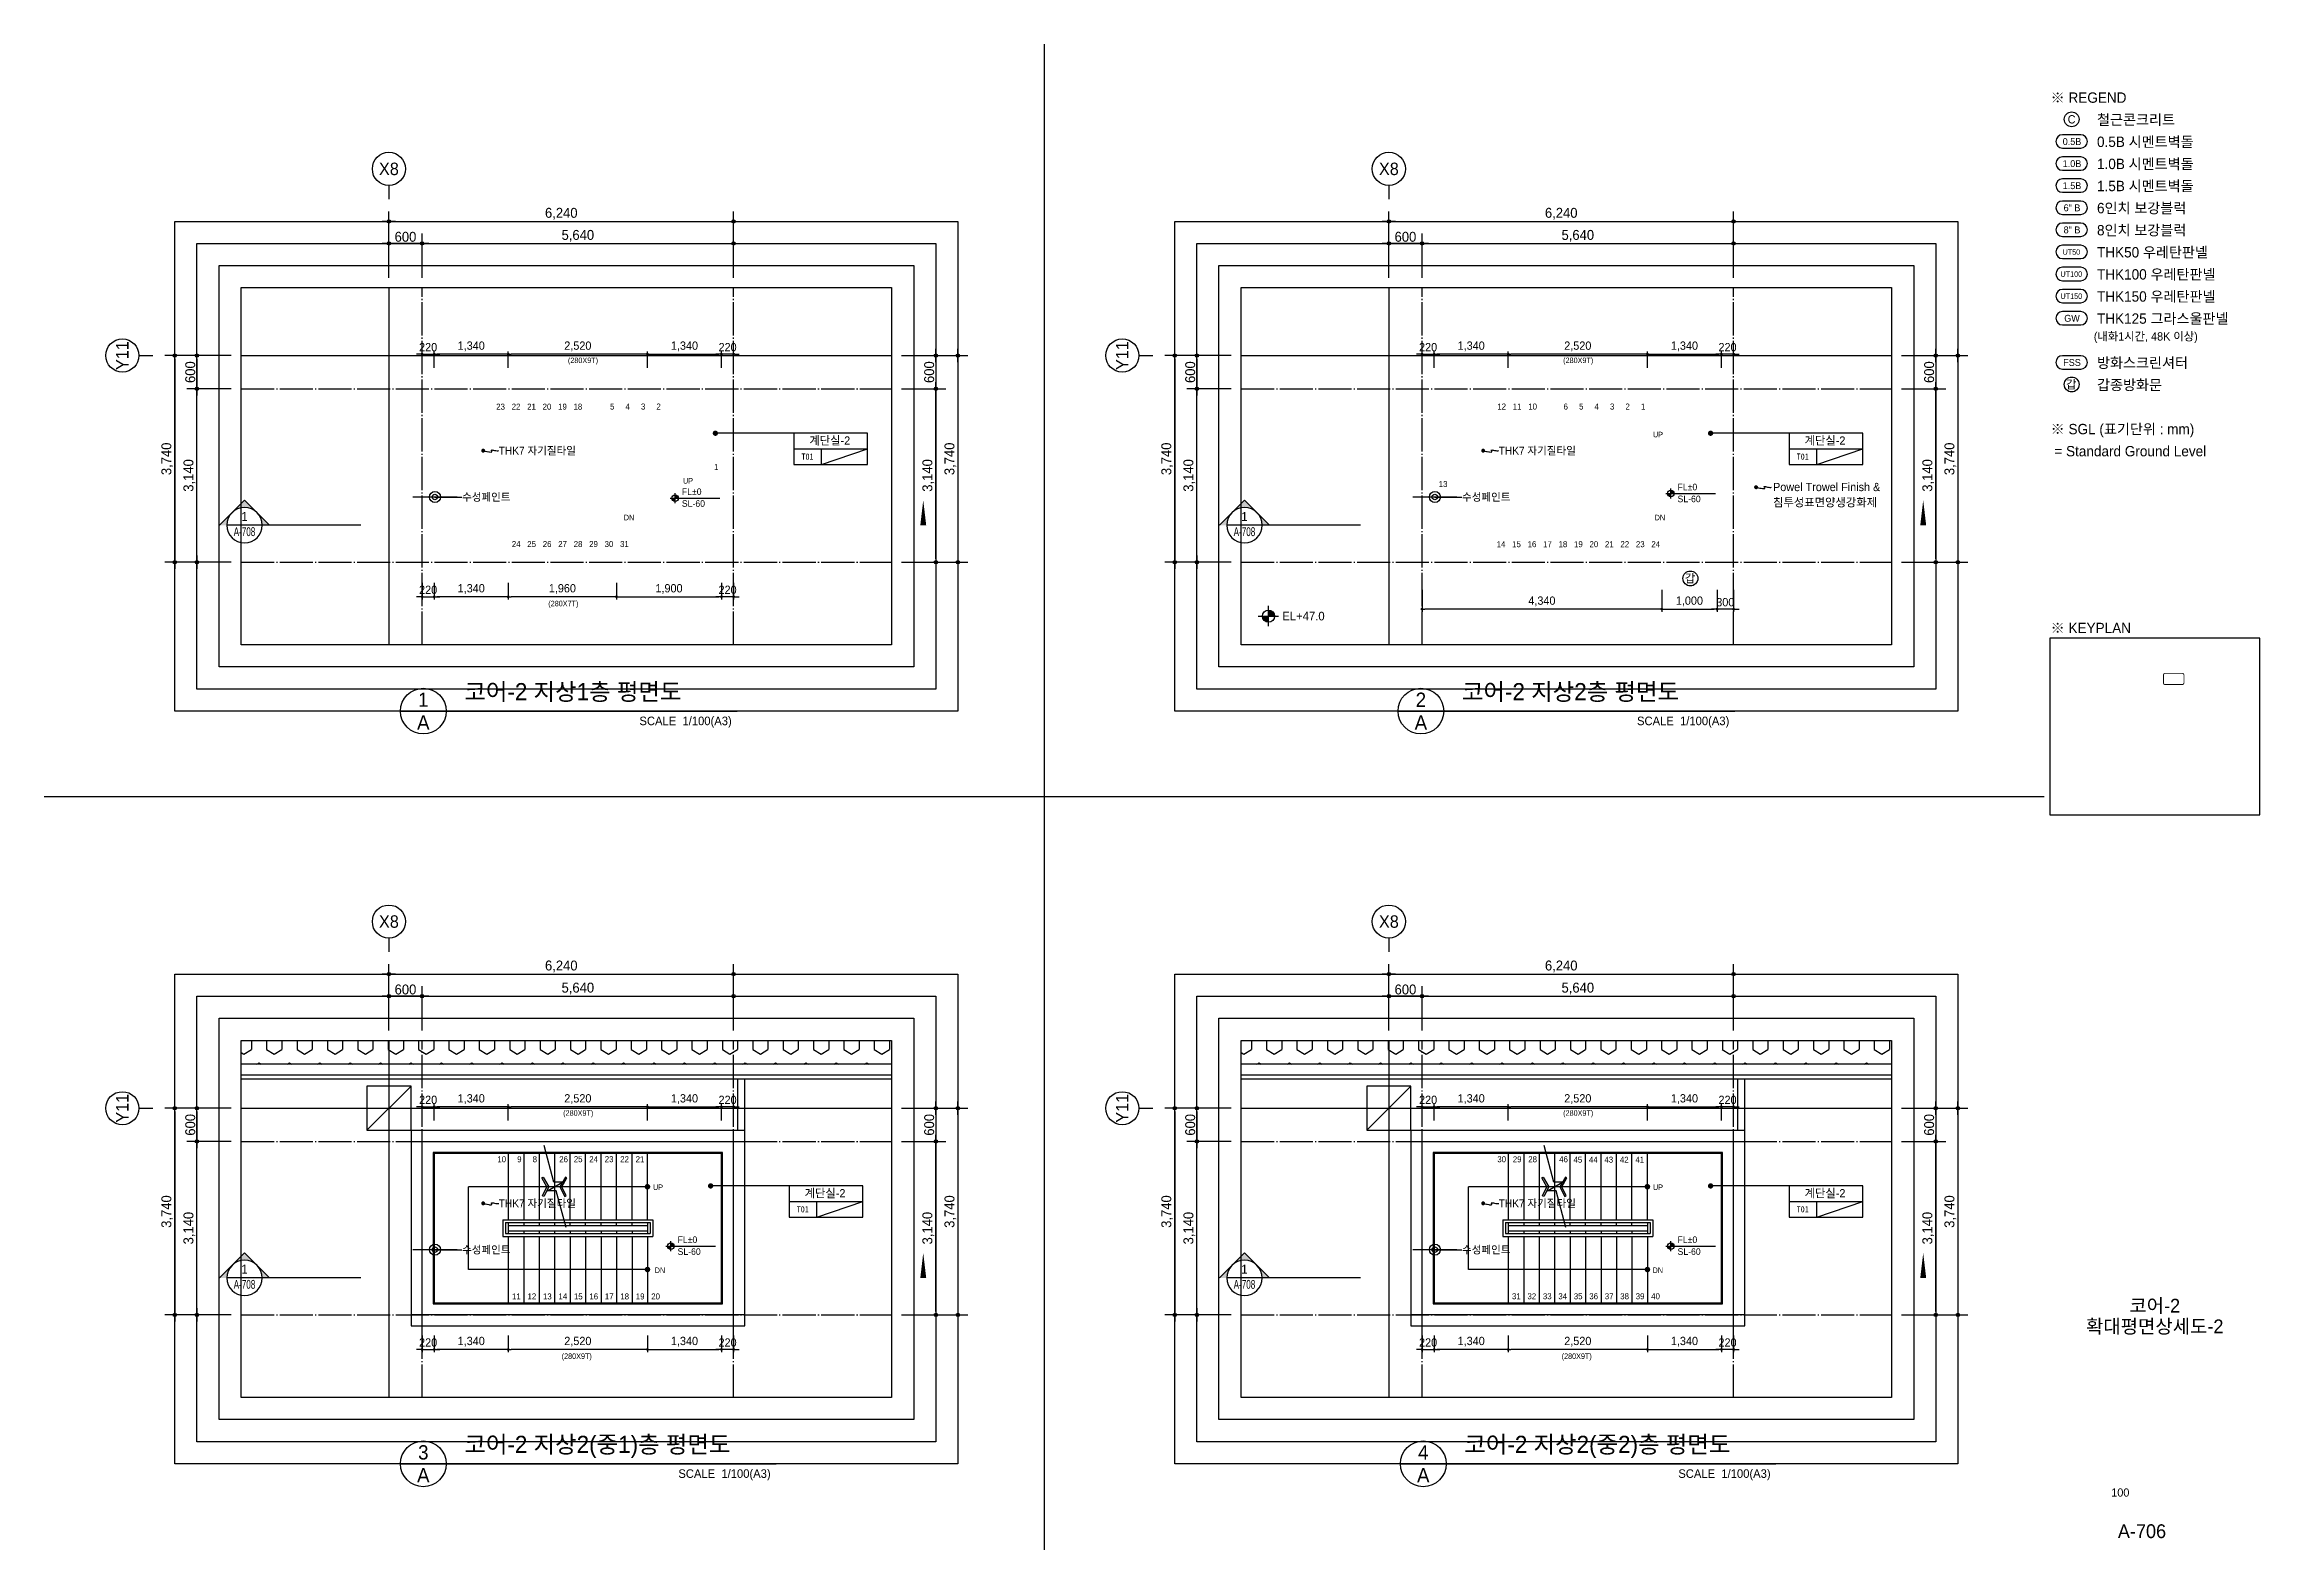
# Model space of a CAD drawing. Header units: millimetres. Extents: x 252711992 to 505989238, y 504776675 to 1009617600.
# Drawn here: x 252963992 to 253004092, y 504804712 to 504831962 of the extents above; entities that cross this region are included whole.
import ezdxf
from ezdxf.enums import TextEntityAlignment as Align
from ezdxf.xclip import XClip

# ---------------------------------------------------------------- set-up
doc = ezdxf.new("R2010")
doc.units = ezdxf.units.MM
doc.header["$XCLIPFRAME"] = 0
doc.linetypes.add('CEN', pattern=[35, 30, -2, 1, -2])
doc.linetypes.add('사무실2종$0$ACAD_ISO04W100', pattern=[30, 24, -3, 0, -3])
for name, color, linetype in [('$ZCDB_AUDIT_GENERATED_600D18', 7, 'Continuous'), ('0KD DIM', 7, 'Continuous'), ('4A.TEC CEN', 1, 'CEN'), ('4A.TEC CEN 보조1', 14, 'CEN'), ('4A.TEC DIM', 7, 'Continuous'), ('4A.TEC ELE 4', 9, 'Continuous'), ('4A.TEC FORM-TEXT', 3, 'Continuous'), ('4A.TEC IND', 7, 'Continuous'), ('4A.TEC TEXT', 7, 'Continuous'), ('4A.TEC TEXT 1', 3, 'Continuous'), ('4A.TEC TEXT 2', 3, 'Continuous'), ('4A.TEC 기둥', 2, 'Continuous'), ('4A.TEC 마감선 2', 5, 'Continuous'), ('4A.TEC 벽체 1', 2, 'Continuous'), ('4A.TEC 벽체 3', 4, 'Continuous'), ('4A.TEC 심볼', 7, 'Continuous'), ('CEN', 1, 'CEN'), ('LEV', 7, 'Continuous'), ('ROM', 7, 'Continuous'), ('SYM', 1, 'Continuous'), ('TEXT', 7, 'Continuous'), ('㈜SE&C TEXT', 7, 'Continuous'), ('㈜SE&C 패턴 1', 8, 'Continuous')]:
    doc.layers.add(name, color=color, linetype=linetype)
doc.layers.add('DEFPOINT', color=135, linetype='Continuous', plot=False)
doc.styles.add('1', font='')
doc.styles.add('GHS', font='malgun.ttf')
doc.styles.add('SAMOO', font='')
doc.styles.add('나눔고딕', font='')
doc.styles.add('돋움', font='')
doc.styles.add('돋음체', font='')
doc.styles.add('울릉도L', font='')
doc.styles.get('1').set_extended_font_data('DotumChe')
doc.styles.get('SAMOO').set_extended_font_data('Dotum')
doc.styles.get('나눔고딕').set_extended_font_data('Dotum')
doc.styles.get('돋움').set_extended_font_data('Dotum')
doc.styles.get('돋음체').set_extended_font_data('Dotum')
doc.styles.get('울릉도L').set_extended_font_data('Dotum')
doc.dimstyles.new('DIM_600(외부치수)', dxfattribs={"dimscale": 400, "dimtxt": 3.3, "dimasz": 1, "dimexe": 2, "dimexo": 2, "dimgap": 1, "dimtad": 1, "dimdec": 0, "dimdsep": 46, "dimlunit": 6, "dimtxsty": '나눔고딕', "dimblk1": 'DIMDOT', "dimblk2": 'DIMDOT', "dimsah": 1, "dimcen": 2.5, "dimdle": 1.5, "dimclrd": 8, "dimclre": 8, "dimclrt": 3, "dimadec": 0, "dimazin": 0, "dimtfac": 1, "dimtdec": 0, "dimtix": 1, "dimtmove": 2, "dimatfit": 3, "dimldrblk": 'DIMDOT', "dimfxl": 1, "dimtvp": 1, "dimtolj": 1, "dimtzin": 0, "dimarcsym": 0})
doc.dimstyles.new('DIM_80(외부치수)', dxfattribs={"dimscale": 40, "dimtxt": 3.3, "dimasz": 1, "dimexe": 2, "dimexo": 2, "dimgap": 1, "dimtad": 1, "dimdec": 0, "dimdsep": 46, "dimlunit": 6, "dimtxsty": '돋움', "dimblk1": 'DIMDOT', "dimblk2": 'DIMDOT', "dimsah": 1, "dimcen": 2.5, "dimdle": 1.5, "dimclrd": 1, "dimclre": 7, "dimclrt": 2, "dimadec": 0, "dimazin": 0, "dimtfac": 1, "dimtdec": 0, "dimtix": 1, "dimtmove": 2, "dimatfit": 3, "dimldrblk": 'DIMDOT', "dimfxl": 1, "dimtvp": 1, "dimtolj": 1, "dimtzin": 0, "dimarcsym": 0})
doc.dimstyles.new('KD DIM 1', dxfattribs={"dimscale": 50, "dimtxt": 3, "dimasz": 1, "dimexe": 1, "dimexo": 1, "dimgap": 1, "dimtad": 1, "dimdec": 0, "dimzin": 0, "dimdsep": 46, "dimlunit": 6, "dimtxsty": '돋음체', "dimblk": 'DOT', "dimcen": 3, "dimdle": 1, "dimclrd": 256, "dimclre": 256, "dimclrt": 3, "dimazin": 0, "dimtfac": 1, "dimtdec": 0, "dimtix": 1, "dimtmove": 2, "dimatfit": 3, "dimldrblk": 'OBLIQUE', "dimfxl": 1, "dimtvp": 0.8333, "dimtolj": 1, "dimtzin": 0, "dimarcsym": 0})

msp = doc.modelspace()

# ---------------------------------------------------------------- texts
at = {"layer": '0KD DIM', "color": 3, "style": '돋음체'}
for s, p in [('(280X9T)', (252973742.16, 504826241.7, -4999.55)), ('(280X9T)', (252991756.11, 504826241.7, -4999.55)), ('(280X7T)', (252973386.26, 504821840.01)), ('(280X9T)', (252973656.11, 504812616.7, -9999.1)), ('(280X9T)', (252991756.11, 504812616.7, -4999.55)), ('(280X9T)', (252973629.15, 504808215.01, -9999.1)), ('(280X9T)', (252991729.15, 504808215.01, -9999.1))]:
    msp.add_text(s, height=100, dxfattribs=at).set_placement(p, align=Align.MIDDLE_CENTER)
at = {"layer": '4A.TEC FORM-TEXT', "style": '돋움'}
msp.add_text('A-706', height=250, dxfattribs=at).set_placement((253001961, 504804922.22, 3333.33), align=Align.CENTER)
at = {"layer": '4A.TEC TEXT', "style": '돋움'}
for s, p in [('C', (253000687.47, 504830604.27)), ('갑', (253000681.23, 504825806.22)), ('갑', (252993780.58, 504822294.81))]:
    msp.add_text(s, height=150, dxfattribs=at).set_placement(p, align=Align.MIDDLE_CENTER)
for s, height, p in [('0.5B', 125, (253000694.35, 504830202.35)), ('1.0B', 125, (253000694.35, 504829802.35)), ('1.5B', 125, (253000694.35, 504829402.35)), ('6" B', 125, (253000694.35, 504829002.35)), ('8" B', 125, (253000694.35, 504828602.35)), ('UT50', 100, (253000682.46, 504828202.35)), ('UT100', 100, (253000682.46, 504827802.35)), ('UT150', 100, (253000682.46, 504827402.35)), ('GW', 125, (253000694.35, 504827002.35)), ('FSS', 125, (253000694.35, 504826202.35))]:
    msp.add_text(s, height=height, dxfattribs=at).set_placement(p, align=Align.MIDDLE)
at = {"layer": '4A.TEC TEXT 1', "style": '돋음체'}
for s, p in [('UP', (252993109.26, 504824898.06)), ('UP', (252975551.77, 504824060.73, 4999.55)), ('DN', (252974480.43, 504823396.34, 4999.55)), ('DN', (252993140.43, 504823396.34)), ('UP', (252975009.27, 504811273.06, -4999.55)), ('UP', (252993109.26, 504811273.06)), ('DN', (252975040.43, 504809771.34, -4999.55)), ('DN', (252993103.3, 504809771.34))]:
    msp.add_text(s, height=100, dxfattribs=at).set_placement(p, align=Align.MIDDLE_LEFT)
at = {"layer": '4A.TEC TEXT 2', "color": 3, "style": '나눔고딕'}
for s, height, p in [('※ REGEND', 187.5, (253000306.79, 504830847.49)), ('철근콘크리트', 187.5, (253001146.74, 504830447.5)), ('0.5B 시멘트벽돌', 187.5, (253001146.74, 504830047.51)), ('1.0B 시멘트벽돌', 187.5, (253001146.74, 504829647.51)), ('1.5B 시멘트벽돌', 187.5, (253001146.74, 504829247.51)), ('6인치 보강블럭', 187.5, (253001146.74, 504828847.51)), ('8인치 보강블럭', 187.5, (253001146.74, 504828447.51)), ('THK50 우레탄판넬', 187.5, (253001146.74, 504828047.51)), ('THK100 우레탄판넬', 187.5, (253001146.74, 504827647.51)), ('THK150 우레탄판넬', 187.5, (253001146.74, 504827247.51)), ('THK125 그라스울판넬', 187.5, (253001146.74, 504826847.51)), ('(내화1시간, 48K 이상)', 150, (253001088.64, 504826555.15)), ('방화스크린셔터', 187.5, (253001146.74, 504826047.51)), ('갑종방화문', 187.5, (253001146.74, 504825647.51)), ('※ SGL (표기단위 : mm)', 187.5, (253000306.79, 504824847.49)), (' = Standard Ground Level', 187.5, (253000306.79, 504824447.49)), ('※ KEYPLAN', 187.5, (253000306.79, 504821247.49)), ('코어-2 지상1층 평면도', 310.5, (252971594.61, 504819995.66, 3333.33)), ('코어-2 지상2층 평면도', 310.5, (252989651.44, 504819995.66, 3333.33)), ('코어-2 지상2(중1)층 평면도', 310.5, (252971594.61, 504806370.66, 3333.33)), ('코어-2 지상2(중2)층 평면도', 310.5, (252989694.61, 504806370.66, 3333.33))]:
    msp.add_text(s, height=height, dxfattribs=at).set_placement(p, align=Align.BOTTOM_LEFT)
for s, p in [('1', (252970851.72, 504820099.16, 3333.33)), ('2', (252988908.55, 504820099.16, 3333.33)), ('A', (252970851.72, 504819685.16, 3333.33)), ('A', (252988908.55, 504819685.16, 3333.33)), ('3', (252970851.72, 504806474.16, 3333.33)), ('4', (252988951.72, 504806474.16, 3333.33)), ('A', (252970851.72, 504806060.16, 3333.33)), ('A', (252988951.72, 504806060.16, 3333.33))]:
    msp.add_text(s, height=258.75, dxfattribs=at).set_placement(p, align=Align.MIDDLE)
for p in [(252976434.51, 504819590.52, 3333.33), (252994491.33, 504819590.52, 3333.33), (252977138.94, 504805965.52, 3333.33), (252995238.94, 504805965.52, 3333.33)]:
    msp.add_text('SCALE  1/100(A3)', height=155.25, dxfattribs=at).set_placement(p, align=Align.BOTTOM_RIGHT)
at = {"layer": '4A.TEC TEXT 2', "style": '나눔고딕'}
for s, height, p in [('코어-2', 250, (253002191.89, 504809003.72, 3333.33)), ('확대평면상세도-2', 250, (253002191.89, 504808629.83, 3333.33)), ('100', 150, (253001569.02, 504805672.21, 3333.33))]:
    msp.add_text(s, height=height, dxfattribs=at).set_placement(p, align=Align.CENTER)
at = {"layer": 'LEV', "style": '돋움'}
for s, p in [('FL%%P0', (252975531.67, 504823804.27)), ('SL-60', (252993553.98, 504823673.71)), ('FL%%P0', (252993553.98, 504823887.92)), ('SL-60', (252975531.67, 504823590.06)), ('SL-60', (252975453.98, 504810048.71, -4999.55)), ('FL%%P0', (252975453.98, 504810262.92, -4999.55)), ('SL-60', (252993553.98, 504810048.71)), ('FL%%P0', (252993553.98, 504810262.92))]:
    msp.add_text(s, height=120, dxfattribs=at).set_placement(p)
at = {"layer": 'TEXT', "style": '나눔고딕'}
for s, height, p in [('23', 108.675, (252972329.47, 504825316.2, -4999.55)), ('22', 108.675, (252972609.47, 504825316.2, -4999.55)), ('21', 108.675, (252972889.47, 504825316.2, -4999.55)), ('20', 108.675, (252973169.47, 504825316.2, -4999.55)), ('19', 108.675, (252973449.47, 504825316.2, -4999.55)), ('18', 108.675, (252973729.47, 504825316.2, -4999.55)), ('5', 108.68, (252974310.27, 504825318.23, -4999.55)), ('4', 108.68, (252974590.27, 504825318.23, -4999.55)), ('3', 108.68, (252974870.27, 504825318.23, -4999.55)), ('2', 108.68, (252975150.27, 504825318.23, -4999.55)), ('12', 108.675, (252990450.27, 504825318.23, -4999.55)), ('11', 108.675, (252990730.27, 504825318.23, -4999.55)), ('10', 108.675, (252991010.27, 504825318.23, -4999.55)), ('6', 108.68, (252991570.27, 504825318.23, -4999.55)), ('5', 108.68, (252991850.27, 504825318.23, -4999.55)), ('4', 108.68, (252992130.27, 504825318.23, -4999.55)), ('3', 108.68, (252992410.27, 504825318.23, -4999.55)), ('2', 108.68, (252992690.27, 504825318.23, -4999.55)), ('1', 108.68, (252992970.27, 504825318.23, -4999.55)), ('1', 108.68, (252976194.43, 504824223.7, -4999.55)), ('13', 108.675, (252989389.87, 504823915.18, -4999.55)), ('24', 108.675, (252972611.83, 504822829.68, -4999.55)), ('25', 108.675, (252972891.83, 504822829.68, -4999.55)), ('26', 108.675, (252973171.83, 504822829.68, -4999.55)), ('27', 108.675, (252973451.83, 504822829.68, -4999.55)), ('28', 108.675, (252973731.83, 504822829.68, -4999.55)), ('29', 108.675, (252974011.83, 504822829.68, -4999.55)), ('30', 108.675, (252974291.83, 504822829.68, -4999.55)), ('31', 108.675, (252974571.83, 504822829.68, -4999.55)), ('14', 108.675, (252990438.56, 504822826.9, -4999.55)), ('15', 108.675, (252990718.56, 504822826.9, -4999.55)), ('16', 108.675, (252990998.56, 504822826.9, -4999.55)), ('17', 108.675, (252991278.56, 504822826.9, -4999.55)), ('18', 108.675, (252991558.56, 504822826.9, -4999.55)), ('19', 108.675, (252991838.56, 504822826.9, -4999.55)), ('20', 108.675, (252992118.56, 504822826.9, -4999.55)), ('21', 108.675, (252992398.56, 504822826.9, -4999.55)), ('22', 108.675, (252992678.56, 504822826.9, -4999.55)), ('23', 108.675, (252992958.56, 504822826.9, -4999.55)), ('24', 108.675, (252993238.56, 504822826.9, -4999.55)), ('10', 108.675, (252972350.27, 504811693.23)), ('9', 108.68, (252972630.27, 504811693.23)), ('8', 108.68, (252972910.27, 504811693.23)), ('26', 108.675, (252973470.27, 504811693.23)), ('25', 108.675, (252973734.04, 504811694.41)), ('24', 108.675, (252974014.04, 504811694.41)), ('23', 108.675, (252974294.04, 504811694.41)), ('22', 108.675, (252974574.04, 504811694.41)), ('21', 108.675, (252974854.04, 504811694.41)), ('30', 108.675, (252990450.27, 504811693.23, -4999.55)), ('29', 108.675, (252990730.27, 504811693.23, -4999.55)), ('28', 108.675, (252991010.27, 504811693.23, -4999.55)), ('46', 108.675, (252991570.27, 504811693.23, -4999.55)), ('45', 108.675, (252991829.15, 504811685.09, -4999.55)), ('44', 108.675, (252992109.15, 504811685.09, -4999.55)), ('43', 108.675, (252992389.15, 504811685.09, -4999.55)), ('42', 108.675, (252992669.15, 504811685.09, -4999.55)), ('41', 108.675, (252992949.15, 504811685.09, -4999.55)), ('11', 108.675, (252972615.76, 504809209.78)), ('12', 108.675, (252972895.76, 504809209.78)), ('13', 108.675, (252973175.76, 504809209.78)), ('14', 108.675, (252973455.76, 504809209.78)), ('15', 108.675, (252973735.76, 504809209.78)), ('16', 108.675, (252974015.76, 504809209.78)), ('17', 108.675, (252974295.76, 504809209.78)), ('18', 108.675, (252974575.76, 504809209.78)), ('19', 108.675, (252974855.76, 504809209.78)), ('20', 108.675, (252975135.76, 504809209.78)), ('31', 108.675, (252990714.98, 504809213.15, -4999.55)), ('32', 108.675, (252990994.98, 504809213.15, -4999.55)), ('33', 108.675, (252991274.98, 504809213.15, -4999.55)), ('34', 108.675, (252991554.98, 504809213.15, -4999.55)), ('35', 108.675, (252991834.98, 504809213.15, -4999.55)), ('36', 108.675, (252992114.98, 504809213.15, -4999.55)), ('37', 108.675, (252992394.98, 504809213.15, -4999.55)), ('38', 108.675, (252992674.98, 504809213.15, -4999.55)), ('39', 108.675, (252992954.98, 504809213.15, -4999.55)), ('40', 108.675, (252993234.98, 504809213.15, -4999.55))]:
    msp.add_text(s, height=height, dxfattribs=at).set_placement(p, align=Align.BOTTOM_RIGHT)
at = {"layer": 'TEXT'}
for s, height, style, p in [('T01', 112.5, '1', (252977806.23, 504824499.03)), ('계단실-2', 150, '돋움', (252978208.99, 504824789.5)), ('T01', 112.5, '1', (252995820.17, 504824499.03)), ('계단실-2', 150, '돋움', (252996222.93, 504824789.5)), ('T01', 112.5, '1', (252977720.17, 504810874.03, -4999.55)), ('계단실-2', 150, '돋움', (252978122.93, 504811164.5, -4999.55)), ('T01', 112.5, '1', (252995820.17, 504810874.03)), ('계단실-2', 150, '돋움', (252996222.93, 504811164.5))]:
    msp.add_text(s, height=height, dxfattribs=dict(at, style=style)).set_placement(p, align=Align.MIDDLE_CENTER)
at = {"layer": 'TEXT', "style": '돋움'}
for p in [(252967615.37, 504823335.9, 4999.55), (252985715.37, 504823335.9), (252967615.38, 504809710.9, -4999.55), (252985715.37, 504809710.9)]:
    msp.add_text('1', height=160.11, dxfattribs=at).set_placement(p, align=Align.CENTER)
at = {"layer": 'TEXT', "style": '돋움', "width": 0.7}
for p in [(252967615.37, 504823060.21, 4999.55), (252985715.37, 504823060.21), (252967615.38, 504809435.21, -4999.55), (252985715.37, 504809435.21)]:
    msp.add_text('A-708', height=160.115, dxfattribs=at).set_placement(p, align=Align.CENTER)

# ---------------------------------------------------------------- blocks, each defined once
blk = doc.blocks.new('DIMDOT')
at = {"color": 0}
blk.add_line((-2, 0), (2, 0), dxfattribs=at)
for radius in [0.5, 0.25]:
    blk.add_circle((0, 0), radius, dxfattribs=at)
blk = doc.blocks.new('*D207')
at = {"layer": '$ZCDB_AUDIT_GENERATED_600D18', "color": 8, "lineweight": -2, "transparency": 16777216}
for p, q in [((252970229, 504827737), (252970229, 504828937)), ((252976469, 504827737), (252976469, 504828937)), ((252970289, 504828757), (252976409, 504828757))]:
    blk.add_line(p, q, dxfattribs=at)
at = {"layer": 'Defpoints', "color": 0, "transparency": 16777216}
for p in [(252976469, 504828757), (252970229, 504827557), (252976469, 504827557, 0)]:
    blk.add_point(p, dxfattribs=at)
at = {"layer": '$ZCDB_AUDIT_GENERATED_600D18', "color": 8, "lineweight": -2, "transparency": 16777216, "xscale": 60, "yscale": 60, "zscale": 60, "rotation": 180}
blk.add_blockref('DIMDOT', (252970229, 504828757), dxfattribs=at)
at = {"layer": '$ZCDB_AUDIT_GENERATED_600D18', "color": 8, "lineweight": -2, "transparency": 16777216, "xscale": 60, "yscale": 60, "zscale": 60}
blk.add_blockref('DIMDOT', (252976469, 504828757), dxfattribs=at)
at = {"layer": '$ZCDB_AUDIT_GENERATED_600D18', "color": 3, "transparency": 16777216, "insert": (252973349, 504828895), "char_height": 180, "attachment_point": 5, "style": '나눔고딕'}
blk.add_mtext('\\A1;6,240', dxfattribs=at)
blk = doc.blocks.new('ccs122')
at = {"layer": '4A.TEC 심볼'}
blk.add_line((0, 8), (0, 3), dxfattribs=at)
blk.add_circle((0, 14), 6, dxfattribs=at)
at = {"layer": '4A.TEC TEXT 2', "color": 3, "style": 'GHS'}
blk.add_attdef('NO', text='', height=4.5, dxfattribs=at).set_placement((-0.006, 14.018), align=Align.MIDDLE_CENTER)
blk = doc.blocks.new('*D208')
at = {"layer": '$ZCDB_AUDIT_GENERATED_600D18', "color": 8, "lineweight": -2, "transparency": 16777216}
for p, q in [((252970229, 504827737, 0), (252970229, 504828537, 0)), ((252970829, 504827737, 0), (252970829, 504828537, 0)), ((252970769, 504828357, 0), (252970289, 504828357, 0))]:
    blk.add_line(p, q, dxfattribs=at)
at = {"layer": 'Defpoints', "color": 0, "transparency": 16777216}
for p in [(252970229, 504828357, 0), (252970229, 504827557, 5000), (252970829, 504827557, 0)]:
    blk.add_point(p, dxfattribs=at)
at = {"layer": '$ZCDB_AUDIT_GENERATED_600D18', "color": 8, "lineweight": -2, "transparency": 16777216, "xscale": 60, "yscale": 60, "zscale": 60, "rotation": 180}
blk.add_blockref('DIMDOT', (252970229, 504828357, 0), dxfattribs=at)
at = {"layer": '$ZCDB_AUDIT_GENERATED_600D18', "color": 8, "lineweight": -2, "transparency": 16777216, "xscale": 60, "yscale": 60, "zscale": 60}
blk.add_blockref('DIMDOT', (252970829, 504828357, 0), dxfattribs=at)
at = {"layer": '$ZCDB_AUDIT_GENERATED_600D18', "color": 3, "transparency": 16777216, "insert": (252970529, 504828477, 0), "char_height": 180, "attachment_point": 5, "style": '나눔고딕'}
blk.add_mtext('\\A1;600', dxfattribs=at)
blk = doc.blocks.new('*D209')
at = {"layer": '$ZCDB_AUDIT_GENERATED_600D18', "color": 8, "lineweight": -2, "transparency": 16777216}
for p, q in [((252967374, 504826328), (252966174, 504826328)), ((252966354, 504826268), (252966354, 504822648)), ((252967374, 504822588), (252966174, 504822588))]:
    blk.add_line(p, q, dxfattribs=at)
at = {"layer": 'Defpoints', "color": 0, "transparency": 16777216}
for p in [(252967554, 504826328, 0), (252966354, 504822588), (252967554, 504822588, 0)]:
    blk.add_point(p, dxfattribs=at)
at = {"layer": '$ZCDB_AUDIT_GENERATED_600D18', "color": 8, "lineweight": -2, "transparency": 16777216, "xscale": 60, "yscale": 60, "zscale": 60}
for p, rotation in [((252966354, 504826328), 90), ((252966354, 504822588), 270)]:
    blk.add_blockref('DIMDOT', p, dxfattribs=dict(at, rotation=rotation))
at = {"layer": '$ZCDB_AUDIT_GENERATED_600D18', "color": 3, "transparency": 16777216, "insert": (252966217, 504824458), "char_height": 180, "attachment_point": 5, "rotation": 90, "style": '나눔고딕'}
blk.add_mtext('\\A1;3,740', dxfattribs=at)
blk = doc.blocks.new('*D210')
at = {"layer": '$ZCDB_AUDIT_GENERATED_600D18', "color": 8, "lineweight": -2, "transparency": 16777216}
for p, q in [((252967374, 504826328), (252966574, 504826328)), ((252966754, 504826268), (252966754, 504825788)), ((252967374, 504825728), (252966574, 504825728))]:
    blk.add_line(p, q, dxfattribs=at)
at = {"layer": 'Defpoints', "color": 0, "transparency": 16777216}
for p in [(252967554, 504826328, 0), (252966754, 504825728), (252967554, 504825728, 0)]:
    blk.add_point(p, dxfattribs=at)
at = {"layer": '$ZCDB_AUDIT_GENERATED_600D18', "color": 8, "lineweight": -2, "transparency": 16777216, "xscale": 60, "yscale": 60, "zscale": 60}
for p, rotation in [((252966754, 504826328), 90), ((252966754, 504825728), 270)]:
    blk.add_blockref('DIMDOT', p, dxfattribs=dict(at, rotation=rotation))
at = {"layer": '$ZCDB_AUDIT_GENERATED_600D18', "color": 3, "transparency": 16777216, "insert": (252966634, 504826028), "char_height": 180, "attachment_point": 5, "rotation": 90, "style": '나눔고딕'}
blk.add_mtext('\\A1;600', dxfattribs=at)
blk = doc.blocks.new('*D211')
at = {"layer": '$ZCDB_AUDIT_GENERATED_600D18', "color": 8, "lineweight": -2, "transparency": 16777216}
for p, q in [((252967374, 504825728), (252966574, 504825728)), ((252966754, 504822648), (252966754, 504825668)), ((252967374, 504822588), (252966574, 504822588))]:
    blk.add_line(p, q, dxfattribs=at)
at = {"layer": 'Defpoints', "color": 0, "transparency": 16777216}
for p in [(252966754, 504825728), (252967554, 504825728, 0), (252967554, 504822588, 0)]:
    blk.add_point(p, dxfattribs=at)
at = {"layer": '$ZCDB_AUDIT_GENERATED_600D18', "color": 8, "lineweight": -2, "transparency": 16777216, "xscale": 60, "yscale": 60, "zscale": 60}
for p, rotation in [((252966754, 504825728), 90), ((252966754, 504822588), 270)]:
    blk.add_blockref('DIMDOT', p, dxfattribs=dict(at, rotation=rotation))
at = {"layer": '$ZCDB_AUDIT_GENERATED_600D18', "color": 3, "transparency": 16777216, "insert": (252966617, 504824158), "char_height": 180, "attachment_point": 5, "rotation": 90, "style": '나눔고딕'}
blk.add_mtext('\\A1;3,140', dxfattribs=at)
blk = doc.blocks.new('*D57')
at = {"layer": '4A.TEC DIM', "color": 8, "lineweight": -2, "transparency": 16777216}
for p, q in [((169308, -38163), (169308, -25069)), ((303308, -38163), (303308, -25069)), ((169808, -26069), (302808, -26069))]:
    blk.add_line(p, q, dxfattribs=at)
at = {"layer": 'Defpoints', "color": 0, "transparency": 16777216}
for p in [(303308, -26069), (169308, -39163), (303308, -39163)]:
    blk.add_point(p, dxfattribs=at)
at = {"layer": '4A.TEC DIM', "color": 8, "lineweight": -2, "transparency": 16777216, "xscale": 500, "yscale": 500, "zscale": 500, "rotation": 180}
blk.add_blockref('DIMDOT', (169308, -26069), dxfattribs=at)
at = {"layer": '4A.TEC DIM', "color": 8, "lineweight": -2, "transparency": 16777216, "xscale": 500, "yscale": 500, "zscale": 500}
blk.add_blockref('DIMDOT', (303308, -26069), dxfattribs=at)
at = {"layer": '4A.TEC DIM', "color": 3, "transparency": 16777216, "insert": (236308, -24584), "char_height": 1650, "attachment_point": 5, "style": '나눔고딕'}
blk.add_mtext('\\A1;134,000', dxfattribs=at)
blk = doc.blocks.new('*D58')
at = {"layer": '4A.TEC DIM', "color": 8, "lineweight": -2, "transparency": 16777216}
for p, q in [((292308, -38163), (292308, -30082)), ((303308, -38163), (303308, -30082)), ((302808, -31082), (292808, -31082))]:
    blk.add_line(p, q, dxfattribs=at)
at = {"layer": 'Defpoints', "color": 0, "transparency": 16777216}
for p in [(292308, -31082), (292308, -39163), (303308, -39163)]:
    blk.add_point(p, dxfattribs=at)
at = {"layer": '4A.TEC DIM', "color": 8, "lineweight": -2, "transparency": 16777216, "xscale": 500, "yscale": 500, "zscale": 500, "rotation": 180}
blk.add_blockref('DIMDOT', (292308, -31082), dxfattribs=at)
at = {"layer": '4A.TEC DIM', "color": 8, "lineweight": -2, "transparency": 16777216, "xscale": 500, "yscale": 500, "zscale": 500}
blk.add_blockref('DIMDOT', (303308, -31082), dxfattribs=at)
at = {"layer": '4A.TEC DIM', "color": 3, "transparency": 16777216, "insert": (297808, -29597), "char_height": 1650, "attachment_point": 5, "style": '나눔고딕'}
blk.add_mtext('\\A1;11,000', dxfattribs=at)
blk = doc.blocks.new('*D59')
at = {"layer": '4A.TEC DIM', "color": 8, "lineweight": -2, "transparency": 16777216}
for p, q in [((48195, -136937), (40113, -136937)), ((41113, -137437), (41113, -147437)), ((48195, -147937), (40113, -147937))]:
    blk.add_line(p, q, dxfattribs=at)
at = {"layer": 'Defpoints', "color": 0, "transparency": 16777216}
for p in [(49195, -136937), (41113, -147937), (49195, -147937)]:
    blk.add_point(p, dxfattribs=at)
at = {"layer": '4A.TEC DIM', "color": 8, "lineweight": -2, "transparency": 16777216, "xscale": 500, "yscale": 500, "zscale": 500}
for p, rotation in [((41113, -136937), 90), ((41113, -147937), 270)]:
    blk.add_blockref('DIMDOT', p, dxfattribs=dict(at, rotation=rotation))
at = {"layer": '4A.TEC DIM', "color": 3, "transparency": 16777216, "insert": (39628, -142437), "char_height": 1650, "attachment_point": 5, "rotation": 90, "style": '나눔고딕'}
blk.add_mtext('\\A1;11,000', dxfattribs=at)
blk = doc.blocks.new('*D60')
at = {"layer": '4A.TEC DIM', "color": 8, "lineweight": -2, "transparency": 16777216}
for p, q in [((48195, -92937), (35100, -92937)), ((36100, -93437), (36100, -213437)), ((48195, -213937), (35100, -213937))]:
    blk.add_line(p, q, dxfattribs=at)
at = {"layer": 'Defpoints', "color": 0, "transparency": 16777216}
for p in [(49195, -92937), (36100, -213937), (49195, -213937)]:
    blk.add_point(p, dxfattribs=at)
at = {"layer": '4A.TEC DIM', "color": 8, "lineweight": -2, "transparency": 16777216, "xscale": 500, "yscale": 500, "zscale": 500}
for p, rotation in [((36100, -92937), 90), ((36100, -213937), 270)]:
    blk.add_blockref('DIMDOT', p, dxfattribs=dict(at, rotation=rotation))
at = {"layer": '4A.TEC DIM', "color": 3, "transparency": 16777216, "insert": (34615, -153437), "char_height": 1650, "attachment_point": 5, "rotation": 90, "style": '나눔고딕'}
blk.add_mtext('\\A1;121,000', dxfattribs=at)
blk = doc.blocks.new('*D61')
at = {"layer": '4A.TEC DIM', "color": 8, "lineweight": -2, "transparency": 16777216}
for p, q in [((48195, -202937), (40113, -202937)), ((41113, -203437), (41113, -213437)), ((48195, -213937), (40113, -213937))]:
    blk.add_line(p, q, dxfattribs=at)
at = {"layer": 'Defpoints', "color": 0, "transparency": 16777216}
for p in [(49195, -202937), (41113, -213937), (49195, -213937)]:
    blk.add_point(p, dxfattribs=at)
at = {"layer": '4A.TEC DIM', "color": 8, "lineweight": -2, "transparency": 16777216, "xscale": 500, "yscale": 500, "zscale": 500}
for p, rotation in [((41113, -202937), 90), ((41113, -213937), 270)]:
    blk.add_blockref('DIMDOT', p, dxfattribs=dict(at, rotation=rotation))
at = {"layer": '4A.TEC DIM', "color": 3, "transparency": 16777216, "insert": (39628, -208437), "char_height": 1650, "attachment_point": 5, "rotation": 90, "style": '나눔고딕'}
blk.add_mtext('\\A1;11,000', dxfattribs=at)
blk = doc.blocks.new('*D62')
at = {"layer": '4A.TEC DIM', "color": 8, "lineweight": -2, "transparency": 16777216}
for p, q in [((48195, -191937), (40113, -191937)), ((41113, -192437), (41113, -202437)), ((48195, -202937), (40113, -202937))]:
    blk.add_line(p, q, dxfattribs=at)
at = {"layer": 'Defpoints', "color": 0, "transparency": 16777216}
for p in [(49195, -191937), (41113, -202937), (49195, -202937)]:
    blk.add_point(p, dxfattribs=at)
at = {"layer": '4A.TEC DIM', "color": 8, "lineweight": -2, "transparency": 16777216, "xscale": 500, "yscale": 500, "zscale": 500}
for p, rotation in [((41113, -191937), 90), ((41113, -202937), 270)]:
    blk.add_blockref('DIMDOT', p, dxfattribs=dict(at, rotation=rotation))
at = {"layer": '4A.TEC DIM', "color": 3, "transparency": 16777216, "insert": (39628, -197437), "char_height": 1650, "attachment_point": 5, "rotation": 90, "style": '나눔고딕'}
blk.add_mtext('\\A1;11,000', dxfattribs=at)
blk = doc.blocks.new('*D63')
at = {"layer": '4A.TEC DIM', "color": 8, "lineweight": -2, "transparency": 16777216}
for p, q in [((48195, -180937), (40113, -180937)), ((41113, -181437), (41113, -191437)), ((48195, -191937), (40113, -191937))]:
    blk.add_line(p, q, dxfattribs=at)
at = {"layer": 'Defpoints', "color": 0, "transparency": 16777216}
for p in [(49195, -180937), (41113, -191937), (49195, -191937)]:
    blk.add_point(p, dxfattribs=at)
at = {"layer": '4A.TEC DIM', "color": 8, "lineweight": -2, "transparency": 16777216, "xscale": 500, "yscale": 500, "zscale": 500}
for p, rotation in [((41113, -180937), 90), ((41113, -191937), 270)]:
    blk.add_blockref('DIMDOT', p, dxfattribs=dict(at, rotation=rotation))
at = {"layer": '4A.TEC DIM', "color": 3, "transparency": 16777216, "insert": (39628, -186437), "char_height": 1650, "attachment_point": 5, "rotation": 90, "style": '나눔고딕'}
blk.add_mtext('\\A1;11,000', dxfattribs=at)
blk = doc.blocks.new('*D64')
at = {"layer": '4A.TEC DIM', "color": 8, "lineweight": -2, "transparency": 16777216}
for p, q in [((48195, -169937), (40113, -169937)), ((41113, -170437), (41113, -180437)), ((48195, -180937), (40113, -180937))]:
    blk.add_line(p, q, dxfattribs=at)
at = {"layer": 'Defpoints', "color": 0, "transparency": 16777216}
for p in [(49195, -169937), (41113, -180937), (49195, -180937)]:
    blk.add_point(p, dxfattribs=at)
at = {"layer": '4A.TEC DIM', "color": 8, "lineweight": -2, "transparency": 16777216, "xscale": 500, "yscale": 500, "zscale": 500}
for p, rotation in [((41113, -169937), 90), ((41113, -180937), 270)]:
    blk.add_blockref('DIMDOT', p, dxfattribs=dict(at, rotation=rotation))
at = {"layer": '4A.TEC DIM', "color": 3, "transparency": 16777216, "insert": (39628, -175437), "char_height": 1650, "attachment_point": 5, "rotation": 90, "style": '나눔고딕'}
blk.add_mtext('\\A1;11,000', dxfattribs=at)
blk = doc.blocks.new('*D65')
at = {"layer": '4A.TEC DIM', "color": 8, "lineweight": -2, "transparency": 16777216}
for p, q in [((48195, -158937), (40113, -158937)), ((41113, -159437), (41113, -169437)), ((48195, -169937), (40113, -169937))]:
    blk.add_line(p, q, dxfattribs=at)
at = {"layer": 'Defpoints', "color": 0, "transparency": 16777216}
for p in [(49195, -158937), (41113, -169937), (49195, -169937)]:
    blk.add_point(p, dxfattribs=at)
at = {"layer": '4A.TEC DIM', "color": 8, "lineweight": -2, "transparency": 16777216, "xscale": 500, "yscale": 500, "zscale": 500}
for p, rotation in [((41113, -158937), 90), ((41113, -169937), 270)]:
    blk.add_blockref('DIMDOT', p, dxfattribs=dict(at, rotation=rotation))
at = {"layer": '4A.TEC DIM', "color": 3, "transparency": 16777216, "insert": (39628, -164437), "char_height": 1650, "attachment_point": 5, "rotation": 90, "style": '나눔고딕'}
blk.add_mtext('\\A1;11,000', dxfattribs=at)
blk = doc.blocks.new('*D66')
at = {"layer": '4A.TEC DIM', "color": 8, "lineweight": -2, "transparency": 16777216}
for p, q in [((48195, -147937), (40113, -147937)), ((41113, -148437), (41113, -158437)), ((48195, -158937), (40113, -158937))]:
    blk.add_line(p, q, dxfattribs=at)
at = {"layer": 'Defpoints', "color": 0, "transparency": 16777216}
for p in [(49195, -147937), (41113, -158937), (49195, -158937)]:
    blk.add_point(p, dxfattribs=at)
at = {"layer": '4A.TEC DIM', "color": 8, "lineweight": -2, "transparency": 16777216, "xscale": 500, "yscale": 500, "zscale": 500}
for p, rotation in [((41113, -147937), 90), ((41113, -158937), 270)]:
    blk.add_blockref('DIMDOT', p, dxfattribs=dict(at, rotation=rotation))
at = {"layer": '4A.TEC DIM', "color": 3, "transparency": 16777216, "insert": (39628, -153437), "char_height": 1650, "attachment_point": 5, "rotation": 90, "style": '나눔고딕'}
blk.add_mtext('\\A1;11,000', dxfattribs=at)
blk = doc.blocks.new('*D67')
at = {"layer": '4A.TEC DIM', "color": 8, "lineweight": -2, "transparency": 16777216}
for p, q in [((169308, -38163), (169308, -30082)), ((180308, -38163), (180308, -30082)), ((179808, -31082), (169808, -31082))]:
    blk.add_line(p, q, dxfattribs=at)
at = {"layer": 'Defpoints', "color": 0, "transparency": 16777216}
for p in [(169308, -31082), (169308, -39163), (180308, -39163)]:
    blk.add_point(p, dxfattribs=at)
at = {"layer": '4A.TEC DIM', "color": 8, "lineweight": -2, "transparency": 16777216, "xscale": 500, "yscale": 500, "zscale": 500, "rotation": 180}
blk.add_blockref('DIMDOT', (169308, -31082), dxfattribs=at)
at = {"layer": '4A.TEC DIM', "color": 8, "lineweight": -2, "transparency": 16777216, "xscale": 500, "yscale": 500, "zscale": 500}
blk.add_blockref('DIMDOT', (180308, -31082), dxfattribs=at)
at = {"layer": '4A.TEC DIM', "color": 3, "transparency": 16777216, "insert": (174808, -29597), "char_height": 1650, "attachment_point": 5, "style": '나눔고딕'}
blk.add_mtext('\\A1;11,000', dxfattribs=at)
blk = doc.blocks.new('*D68')
at = {"layer": '4A.TEC DIM', "color": 8, "lineweight": -2, "transparency": 16777216}
for p, q in [((188808, -38163), (188808, -30082)), ((197808, -38163), (197808, -30082)), ((197308, -31082), (189308, -31082))]:
    blk.add_line(p, q, dxfattribs=at)
at = {"layer": 'Defpoints', "color": 0, "transparency": 16777216}
for p in [(188808, -31082), (188808, -39163), (197808, -39163)]:
    blk.add_point(p, dxfattribs=at)
at = {"layer": '4A.TEC DIM', "color": 8, "lineweight": -2, "transparency": 16777216, "xscale": 500, "yscale": 500, "zscale": 500, "rotation": 180}
blk.add_blockref('DIMDOT', (188808, -31082), dxfattribs=at)
at = {"layer": '4A.TEC DIM', "color": 8, "lineweight": -2, "transparency": 16777216, "xscale": 500, "yscale": 500, "zscale": 500}
blk.add_blockref('DIMDOT', (197808, -31082), dxfattribs=at)
at = {"layer": '4A.TEC DIM', "color": 3, "transparency": 16777216, "insert": (193308, -29597), "char_height": 1650, "attachment_point": 5, "style": '나눔고딕'}
blk.add_mtext('\\A1;9,000', dxfattribs=at)
blk = doc.blocks.new('*D69')
at = {"layer": '4A.TEC DIM', "color": 8, "lineweight": -2, "transparency": 16777216}
for p, q in [((197808, -38163), (197808, -30082)), ((208808, -38163), (208808, -30082)), ((208308, -31082), (198308, -31082))]:
    blk.add_line(p, q, dxfattribs=at)
at = {"layer": 'Defpoints', "color": 0, "transparency": 16777216}
for p in [(197808, -31082), (197808, -39163), (208808, -39163)]:
    blk.add_point(p, dxfattribs=at)
at = {"layer": '4A.TEC DIM', "color": 8, "lineweight": -2, "transparency": 16777216, "xscale": 500, "yscale": 500, "zscale": 500, "rotation": 180}
blk.add_blockref('DIMDOT', (197808, -31082), dxfattribs=at)
at = {"layer": '4A.TEC DIM', "color": 8, "lineweight": -2, "transparency": 16777216, "xscale": 500, "yscale": 500, "zscale": 500}
blk.add_blockref('DIMDOT', (208808, -31082), dxfattribs=at)
at = {"layer": '4A.TEC DIM', "color": 3, "transparency": 16777216, "insert": (203308, -29597), "char_height": 1650, "attachment_point": 5, "style": '나눔고딕'}
blk.add_mtext('\\A1;11,000', dxfattribs=at)
blk = doc.blocks.new('*D70')
at = {"layer": '4A.TEC DIM', "color": 8, "lineweight": -2, "transparency": 16777216}
for p, q in [((208808, -38163), (208808, -30082)), ((219808, -38163), (219808, -30082)), ((219308, -31082), (209308, -31082))]:
    blk.add_line(p, q, dxfattribs=at)
at = {"layer": 'Defpoints', "color": 0, "transparency": 16777216}
for p in [(208808, -31082), (208808, -39163), (219808, -39163)]:
    blk.add_point(p, dxfattribs=at)
at = {"layer": '4A.TEC DIM', "color": 8, "lineweight": -2, "transparency": 16777216, "xscale": 500, "yscale": 500, "zscale": 500, "rotation": 180}
blk.add_blockref('DIMDOT', (208808, -31082), dxfattribs=at)
at = {"layer": '4A.TEC DIM', "color": 8, "lineweight": -2, "transparency": 16777216, "xscale": 500, "yscale": 500, "zscale": 500}
blk.add_blockref('DIMDOT', (219808, -31082), dxfattribs=at)
at = {"layer": '4A.TEC DIM', "color": 3, "transparency": 16777216, "insert": (214308, -29597), "char_height": 1650, "attachment_point": 5, "style": '나눔고딕'}
blk.add_mtext('\\A1;11,000', dxfattribs=at)
blk = doc.blocks.new('*D71')
at = {"layer": '4A.TEC DIM', "color": 8, "lineweight": -2, "transparency": 16777216}
for p, q in [((219808, -38163), (219808, -30082)), ((230808, -38163), (230808, -30082)), ((230308, -31082), (220308, -31082))]:
    blk.add_line(p, q, dxfattribs=at)
at = {"layer": 'Defpoints', "color": 0, "transparency": 16777216}
for p in [(219808, -31082), (219808, -39163), (230808, -39163)]:
    blk.add_point(p, dxfattribs=at)
at = {"layer": '4A.TEC DIM', "color": 8, "lineweight": -2, "transparency": 16777216, "xscale": 500, "yscale": 500, "zscale": 500, "rotation": 180}
blk.add_blockref('DIMDOT', (219808, -31082), dxfattribs=at)
at = {"layer": '4A.TEC DIM', "color": 8, "lineweight": -2, "transparency": 16777216, "xscale": 500, "yscale": 500, "zscale": 500}
blk.add_blockref('DIMDOT', (230808, -31082), dxfattribs=at)
at = {"layer": '4A.TEC DIM', "color": 3, "transparency": 16777216, "insert": (225308, -29597), "char_height": 1650, "attachment_point": 5, "style": '나눔고딕'}
blk.add_mtext('\\A1;11,000', dxfattribs=at)
blk = doc.blocks.new('*D72')
at = {"layer": '4A.TEC DIM', "color": 8, "lineweight": -2, "transparency": 16777216}
for p, q in [((230808, -38163), (230808, -30082)), ((241808, -38163), (241808, -30082)), ((241308, -31082), (231308, -31082))]:
    blk.add_line(p, q, dxfattribs=at)
at = {"layer": 'Defpoints', "color": 0, "transparency": 16777216}
for p in [(230808, -31082), (230808, -39163), (241808, -39163)]:
    blk.add_point(p, dxfattribs=at)
at = {"layer": '4A.TEC DIM', "color": 8, "lineweight": -2, "transparency": 16777216, "xscale": 500, "yscale": 500, "zscale": 500, "rotation": 180}
blk.add_blockref('DIMDOT', (230808, -31082), dxfattribs=at)
at = {"layer": '4A.TEC DIM', "color": 8, "lineweight": -2, "transparency": 16777216, "xscale": 500, "yscale": 500, "zscale": 500}
blk.add_blockref('DIMDOT', (241808, -31082), dxfattribs=at)
at = {"layer": '4A.TEC DIM', "color": 3, "transparency": 16777216, "insert": (236308, -29597), "char_height": 1650, "attachment_point": 5, "style": '나눔고딕'}
blk.add_mtext('\\A1;11,000', dxfattribs=at)
blk = doc.blocks.new('*D73')
at = {"layer": '4A.TEC DIM', "color": 8, "lineweight": -2, "transparency": 16777216}
for p, q in [((241808, -38163), (241808, -30082)), ((252808, -38163), (252808, -30082)), ((252308, -31082), (242308, -31082))]:
    blk.add_line(p, q, dxfattribs=at)
at = {"layer": 'Defpoints', "color": 0, "transparency": 16777216}
for p in [(241808, -31082), (241808, -39163), (252808, -39163)]:
    blk.add_point(p, dxfattribs=at)
at = {"layer": '4A.TEC DIM', "color": 8, "lineweight": -2, "transparency": 16777216, "xscale": 500, "yscale": 500, "zscale": 500, "rotation": 180}
blk.add_blockref('DIMDOT', (241808, -31082), dxfattribs=at)
at = {"layer": '4A.TEC DIM', "color": 8, "lineweight": -2, "transparency": 16777216, "xscale": 500, "yscale": 500, "zscale": 500}
blk.add_blockref('DIMDOT', (252808, -31082), dxfattribs=at)
at = {"layer": '4A.TEC DIM', "color": 3, "transparency": 16777216, "insert": (247308, -29597), "char_height": 1650, "attachment_point": 5, "style": '나눔고딕'}
blk.add_mtext('\\A1;11,000', dxfattribs=at)
blk = doc.blocks.new('*D74')
at = {"layer": '4A.TEC DIM', "color": 8, "lineweight": -2, "transparency": 16777216}
for p, q in [((252808, -38163), (252808, -30082)), ((263808, -38163), (263808, -30082)), ((263308, -31082), (253308, -31082))]:
    blk.add_line(p, q, dxfattribs=at)
at = {"layer": 'Defpoints', "color": 0, "transparency": 16777216}
for p in [(252808, -31082), (252808, -39163), (263808, -39163)]:
    blk.add_point(p, dxfattribs=at)
at = {"layer": '4A.TEC DIM', "color": 8, "lineweight": -2, "transparency": 16777216, "xscale": 500, "yscale": 500, "zscale": 500, "rotation": 180}
blk.add_blockref('DIMDOT', (252808, -31082), dxfattribs=at)
at = {"layer": '4A.TEC DIM', "color": 8, "lineweight": -2, "transparency": 16777216, "xscale": 500, "yscale": 500, "zscale": 500}
blk.add_blockref('DIMDOT', (263808, -31082), dxfattribs=at)
at = {"layer": '4A.TEC DIM', "color": 3, "transparency": 16777216, "insert": (258308, -29597), "char_height": 1650, "attachment_point": 5, "style": '나눔고딕'}
blk.add_mtext('\\A1;11,000', dxfattribs=at)
blk = doc.blocks.new('*D75')
at = {"layer": '4A.TEC DIM', "color": 8, "lineweight": -2, "transparency": 16777216}
for p, q in [((263808, -38163), (263808, -30082)), ((270308, -38163), (270308, -30082)), ((263308, -31082), (262808, -31082)), ((270308, -31082), (263808, -31082)), ((270808, -31082), (271308, -31082))]:
    blk.add_line(p, q, dxfattribs=at)
at = {"layer": 'Defpoints', "color": 0, "transparency": 16777216}
for p in [(263808, -31082), (263808, -39163), (270308, -39163)]:
    blk.add_point(p, dxfattribs=at)
at = {"layer": '4A.TEC DIM', "color": 8, "lineweight": -2, "transparency": 16777216, "xscale": 500, "yscale": 500, "zscale": 500}
blk.add_blockref('DIMDOT', (263808, -31082), dxfattribs=at)
at = {"layer": '4A.TEC DIM', "color": 8, "lineweight": -2, "transparency": 16777216, "xscale": 500, "yscale": 500, "zscale": 500, "rotation": 180}
blk.add_blockref('DIMDOT', (270308, -31082), dxfattribs=at)
at = {"layer": '4A.TEC DIM', "color": 3, "transparency": 16777216, "insert": (267058, -29597), "char_height": 1650, "attachment_point": 5, "style": '나눔고딕'}
blk.add_mtext('\\A1;6,500', dxfattribs=at)
blk = doc.blocks.new('*D76')
at = {"layer": '4A.TEC DIM', "color": 8, "lineweight": -2, "transparency": 16777216}
for p, q in [((281308, -38163), (281308, -30082)), ((292308, -38163), (292308, -30082)), ((291808, -31082), (281808, -31082))]:
    blk.add_line(p, q, dxfattribs=at)
at = {"layer": 'Defpoints', "color": 0, "transparency": 16777216}
for p in [(281308, -31082), (281308, -39163), (292308, -39163)]:
    blk.add_point(p, dxfattribs=at)
at = {"layer": '4A.TEC DIM', "color": 8, "lineweight": -2, "transparency": 16777216, "xscale": 500, "yscale": 500, "zscale": 500, "rotation": 180}
blk.add_blockref('DIMDOT', (281308, -31082), dxfattribs=at)
at = {"layer": '4A.TEC DIM', "color": 8, "lineweight": -2, "transparency": 16777216, "xscale": 500, "yscale": 500, "zscale": 500}
blk.add_blockref('DIMDOT', (292308, -31082), dxfattribs=at)
at = {"layer": '4A.TEC DIM', "color": 3, "transparency": 16777216, "insert": (286808, -29597), "char_height": 1650, "attachment_point": 5, "style": '나눔고딕'}
blk.add_mtext('\\A1;11,000', dxfattribs=at)
blk = doc.blocks.new('*D77')
at = {"layer": '4A.TEC DIM', "color": 8, "lineweight": -2, "transparency": 16777216}
for p, q in [((48195, -125937), (40113, -125937)), ((41113, -126437), (41113, -136437)), ((48195, -136937), (40113, -136937))]:
    blk.add_line(p, q, dxfattribs=at)
at = {"layer": 'Defpoints', "color": 0, "transparency": 16777216}
for p in [(49195, -125937), (41113, -136937), (49195, -136937)]:
    blk.add_point(p, dxfattribs=at)
at = {"layer": '4A.TEC DIM', "color": 8, "lineweight": -2, "transparency": 16777216, "xscale": 500, "yscale": 500, "zscale": 500}
for p, rotation in [((41113, -125937), 90), ((41113, -136937), 270)]:
    blk.add_blockref('DIMDOT', p, dxfattribs=dict(at, rotation=rotation))
at = {"layer": '4A.TEC DIM', "color": 3, "transparency": 16777216, "insert": (39628, -131437), "char_height": 1650, "attachment_point": 5, "rotation": 90, "style": '나눔고딕'}
blk.add_mtext('\\A1;11,000', dxfattribs=at)
blk = doc.blocks.new('*D78')
at = {"layer": '4A.TEC DIM', "color": 8, "lineweight": -2, "transparency": 16777216}
for p, q in [((48195, -114937), (40113, -114937)), ((41113, -115437), (41113, -125437)), ((48195, -125937), (40113, -125937))]:
    blk.add_line(p, q, dxfattribs=at)
at = {"layer": 'Defpoints', "color": 0, "transparency": 16777216}
for p in [(49195, -114937), (41113, -125937), (49195, -125937)]:
    blk.add_point(p, dxfattribs=at)
at = {"layer": '4A.TEC DIM', "color": 8, "lineweight": -2, "transparency": 16777216, "xscale": 500, "yscale": 500, "zscale": 500}
for p, rotation in [((41113, -114937), 90), ((41113, -125937), 270)]:
    blk.add_blockref('DIMDOT', p, dxfattribs=dict(at, rotation=rotation))
at = {"layer": '4A.TEC DIM', "color": 3, "transparency": 16777216, "insert": (39628, -120437), "char_height": 1650, "attachment_point": 5, "rotation": 90, "style": '나눔고딕'}
blk.add_mtext('\\A1;11,000', dxfattribs=at)
blk = doc.blocks.new('*D79')
at = {"layer": '4A.TEC DIM', "color": 8, "lineweight": -2, "transparency": 16777216}
for p, q in [((48195, -103937), (40113, -103937)), ((41113, -104437), (41113, -114437)), ((48195, -114937), (40113, -114937))]:
    blk.add_line(p, q, dxfattribs=at)
at = {"layer": 'Defpoints', "color": 0, "transparency": 16777216}
for p in [(49195, -103937), (41113, -114937), (49195, -114937)]:
    blk.add_point(p, dxfattribs=at)
at = {"layer": '4A.TEC DIM', "color": 8, "lineweight": -2, "transparency": 16777216, "xscale": 500, "yscale": 500, "zscale": 500}
for p, rotation in [((41113, -103937), 90), ((41113, -114937), 270)]:
    blk.add_blockref('DIMDOT', p, dxfattribs=dict(at, rotation=rotation))
at = {"layer": '4A.TEC DIM', "color": 3, "transparency": 16777216, "insert": (39628, -109437), "char_height": 1650, "attachment_point": 5, "rotation": 90, "style": '나눔고딕'}
blk.add_mtext('\\A1;11,000', dxfattribs=at)
blk = doc.blocks.new('*D80')
at = {"layer": '4A.TEC DIM', "color": 8, "lineweight": -2, "transparency": 16777216}
for p, q in [((48195, -92937), (40113, -92937)), ((41113, -93437), (41113, -103437)), ((48195, -103937), (40113, -103937))]:
    blk.add_line(p, q, dxfattribs=at)
at = {"layer": 'Defpoints', "color": 0, "transparency": 16777216}
for p in [(49195, -92937), (41113, -103937), (49195, -103937)]:
    blk.add_point(p, dxfattribs=at)
at = {"layer": '4A.TEC DIM', "color": 8, "lineweight": -2, "transparency": 16777216, "xscale": 500, "yscale": 500, "zscale": 500}
for p, rotation in [((41113, -92937), 90), ((41113, -103937), 270)]:
    blk.add_blockref('DIMDOT', p, dxfattribs=dict(at, rotation=rotation))
at = {"layer": '4A.TEC DIM', "color": 3, "transparency": 16777216, "insert": (39628, -98437), "char_height": 1650, "attachment_point": 5, "rotation": 90, "style": '나눔고딕'}
blk.add_mtext('\\A1;11,000', dxfattribs=at)
blk = doc.blocks.new('*D81')
at = {"layer": '4A.TEC DIM', "color": 8, "lineweight": -2, "transparency": 16777216}
for p, q in [((180308, -38163), (180308, -30082)), ((188808, -38163), (188808, -30082)), ((180808, -31082), (188308, -31082))]:
    blk.add_line(p, q, dxfattribs=at)
at = {"layer": 'Defpoints', "color": 0, "transparency": 16777216}
for p in [(188808, -31082), (180308, -39163), (188808, -39163)]:
    blk.add_point(p, dxfattribs=at)
at = {"layer": '4A.TEC DIM', "color": 8, "lineweight": -2, "transparency": 16777216, "xscale": 500, "yscale": 500, "zscale": 500, "rotation": 180}
blk.add_blockref('DIMDOT', (180308, -31082), dxfattribs=at)
at = {"layer": '4A.TEC DIM', "color": 8, "lineweight": -2, "transparency": 16777216, "xscale": 500, "yscale": 500, "zscale": 500}
blk.add_blockref('DIMDOT', (188808, -31082), dxfattribs=at)
at = {"layer": '4A.TEC DIM', "color": 3, "transparency": 16777216, "insert": (184558, -29597), "char_height": 1650, "attachment_point": 5, "style": '나눔고딕'}
blk.add_mtext('\\A1;8,500', dxfattribs=at)
blk = doc.blocks.new('*D82')
at = {"layer": '4A.TEC DIM', "color": 8, "lineweight": -2, "transparency": 16777216}
for p, q in [((270308, -38163), (270308, -30082)), ((281308, -38163), (281308, -30082)), ((270808, -31082), (280808, -31082))]:
    blk.add_line(p, q, dxfattribs=at)
at = {"layer": 'Defpoints', "color": 0, "transparency": 16777216}
for p in [(281308, -31082), (270308, -39163), (281308, -39163)]:
    blk.add_point(p, dxfattribs=at)
at = {"layer": '4A.TEC DIM', "color": 8, "lineweight": -2, "transparency": 16777216, "xscale": 500, "yscale": 500, "zscale": 500, "rotation": 180}
blk.add_blockref('DIMDOT', (270308, -31082), dxfattribs=at)
at = {"layer": '4A.TEC DIM', "color": 8, "lineweight": -2, "transparency": 16777216, "xscale": 500, "yscale": 500, "zscale": 500}
blk.add_blockref('DIMDOT', (281308, -31082), dxfattribs=at)
at = {"layer": '4A.TEC DIM', "color": 3, "transparency": 16777216, "insert": (275808, -29597), "char_height": 1650, "attachment_point": 5, "style": '나눔고딕'}
blk.add_mtext('\\A1;11,000', dxfattribs=at)
blk = doc.blocks.new('*D206')
at = {"layer": '$ZCDB_AUDIT_GENERATED_600D18', "color": 8, "lineweight": -2, "transparency": 16777216}
for p, q in [((252970829, 504827737, 0), (252970829, 504828537, 0)), ((252976469, 504827737, 0), (252976469, 504828537, 0)), ((252970889, 504828357, 0), (252976409, 504828357, 0))]:
    blk.add_line(p, q, dxfattribs=at)
at = {"layer": 'Defpoints', "color": 0, "transparency": 16777216}
for p in [(252976469, 504828357, 0), (252970829, 504827557, 0), (252976469, 504827557, 47000)]:
    blk.add_point(p, dxfattribs=at)
at = {"layer": '$ZCDB_AUDIT_GENERATED_600D18', "color": 8, "lineweight": -2, "transparency": 16777216, "xscale": 60, "yscale": 60, "zscale": 60, "rotation": 180}
blk.add_blockref('DIMDOT', (252970829, 504828357, 0), dxfattribs=at)
at = {"layer": '$ZCDB_AUDIT_GENERATED_600D18', "color": 8, "lineweight": -2, "transparency": 16777216, "xscale": 60, "yscale": 60, "zscale": 60}
blk.add_blockref('DIMDOT', (252976469, 504828357, 0), dxfattribs=at)
at = {"layer": '$ZCDB_AUDIT_GENERATED_600D18', "color": 3, "transparency": 16777216, "insert": (252973649, 504828495, 0), "char_height": 180, "attachment_point": 5, "style": '나눔고딕'}
blk.add_mtext('\\A1;5,640', dxfattribs=at)
blk = doc.blocks.new('*D213')
at = {"layer": '$ZCDB_AUDIT_GENERATED_600D18', "color": 8, "lineweight": -2, "transparency": 16777216}
for p, q in [((252970229, 504814112), (252970229, 504815312)), ((252976469, 504814112), (252976469, 504815312)), ((252970289, 504815132), (252976409, 504815132))]:
    blk.add_line(p, q, dxfattribs=at)
at = {"layer": 'Defpoints', "color": 0, "transparency": 16777216}
for p in [(252976469, 504815132), (252970229, 504813932), (252976469, 504813932, 0)]:
    blk.add_point(p, dxfattribs=at)
at = {"layer": '$ZCDB_AUDIT_GENERATED_600D18', "color": 8, "lineweight": -2, "transparency": 16777216, "xscale": 60, "yscale": 60, "zscale": 60, "rotation": 180}
blk.add_blockref('DIMDOT', (252970229, 504815132), dxfattribs=at)
at = {"layer": '$ZCDB_AUDIT_GENERATED_600D18', "color": 8, "lineweight": -2, "transparency": 16777216, "xscale": 60, "yscale": 60, "zscale": 60}
blk.add_blockref('DIMDOT', (252976469, 504815132), dxfattribs=at)
at = {"layer": '$ZCDB_AUDIT_GENERATED_600D18', "color": 3, "transparency": 16777216, "insert": (252973349, 504815270), "char_height": 180, "attachment_point": 5, "style": '나눔고딕'}
blk.add_mtext('\\A1;6,240', dxfattribs=at)
blk = doc.blocks.new('*D214')
at = {"layer": '$ZCDB_AUDIT_GENERATED_600D18', "color": 8, "lineweight": -2, "transparency": 16777216}
for p, q in [((252970229, 504814112, 0), (252970229, 504814912, 0)), ((252970829, 504814112, 0), (252970829, 504814912, 0)), ((252970769, 504814732, 0), (252970289, 504814732, 0))]:
    blk.add_line(p, q, dxfattribs=at)
at = {"layer": 'Defpoints', "color": 0, "transparency": 16777216}
for p in [(252970229, 504814732, 0), (252970229, 504813932, 5000), (252970829, 504813932, 0)]:
    blk.add_point(p, dxfattribs=at)
at = {"layer": '$ZCDB_AUDIT_GENERATED_600D18', "color": 8, "lineweight": -2, "transparency": 16777216, "xscale": 60, "yscale": 60, "zscale": 60, "rotation": 180}
blk.add_blockref('DIMDOT', (252970229, 504814732, 0), dxfattribs=at)
at = {"layer": '$ZCDB_AUDIT_GENERATED_600D18', "color": 8, "lineweight": -2, "transparency": 16777216, "xscale": 60, "yscale": 60, "zscale": 60}
blk.add_blockref('DIMDOT', (252970829, 504814732, 0), dxfattribs=at)
at = {"layer": '$ZCDB_AUDIT_GENERATED_600D18', "color": 3, "transparency": 16777216, "insert": (252970529, 504814852, 0), "char_height": 180, "attachment_point": 5, "style": '나눔고딕'}
blk.add_mtext('\\A1;600', dxfattribs=at)
blk = doc.blocks.new('*D215')
at = {"layer": '$ZCDB_AUDIT_GENERATED_600D18', "color": 8, "lineweight": -2, "transparency": 16777216}
for p, q in [((252967374, 504812703), (252966174, 504812703)), ((252966354, 504812643), (252966354, 504809023)), ((252967374, 504808963), (252966174, 504808963))]:
    blk.add_line(p, q, dxfattribs=at)
at = {"layer": 'Defpoints', "color": 0, "transparency": 16777216}
for p in [(252967554, 504812703, 0), (252966354, 504808963), (252967554, 504808963, 0)]:
    blk.add_point(p, dxfattribs=at)
at = {"layer": '$ZCDB_AUDIT_GENERATED_600D18', "color": 8, "lineweight": -2, "transparency": 16777216, "xscale": 60, "yscale": 60, "zscale": 60}
for p, rotation in [((252966354, 504812703), 90), ((252966354, 504808963), 270)]:
    blk.add_blockref('DIMDOT', p, dxfattribs=dict(at, rotation=rotation))
at = {"layer": '$ZCDB_AUDIT_GENERATED_600D18', "color": 3, "transparency": 16777216, "insert": (252966217, 504810833), "char_height": 180, "attachment_point": 5, "rotation": 90, "style": '나눔고딕'}
blk.add_mtext('\\A1;3,740', dxfattribs=at)
blk = doc.blocks.new('*D216')
at = {"layer": '$ZCDB_AUDIT_GENERATED_600D18', "color": 8, "lineweight": -2, "transparency": 16777216}
for p, q in [((252967374, 504812703), (252966574, 504812703)), ((252966754, 504812643), (252966754, 504812163)), ((252967374, 504812103), (252966574, 504812103))]:
    blk.add_line(p, q, dxfattribs=at)
at = {"layer": 'Defpoints', "color": 0, "transparency": 16777216}
for p in [(252967554, 504812703, 0), (252966754, 504812103), (252967554, 504812103, 0)]:
    blk.add_point(p, dxfattribs=at)
at = {"layer": '$ZCDB_AUDIT_GENERATED_600D18', "color": 8, "lineweight": -2, "transparency": 16777216, "xscale": 60, "yscale": 60, "zscale": 60}
for p, rotation in [((252966754, 504812703), 90), ((252966754, 504812103), 270)]:
    blk.add_blockref('DIMDOT', p, dxfattribs=dict(at, rotation=rotation))
at = {"layer": '$ZCDB_AUDIT_GENERATED_600D18', "color": 3, "transparency": 16777216, "insert": (252966634, 504812403), "char_height": 180, "attachment_point": 5, "rotation": 90, "style": '나눔고딕'}
blk.add_mtext('\\A1;600', dxfattribs=at)
blk = doc.blocks.new('*D217')
at = {"layer": '$ZCDB_AUDIT_GENERATED_600D18', "color": 8, "lineweight": -2, "transparency": 16777216}
for p, q in [((252967374, 504812103), (252966574, 504812103)), ((252966754, 504809023), (252966754, 504812043)), ((252967374, 504808963), (252966574, 504808963))]:
    blk.add_line(p, q, dxfattribs=at)
at = {"layer": 'Defpoints', "color": 0, "transparency": 16777216}
for p in [(252966754, 504812103), (252967554, 504812103, 0), (252967554, 504808963, 0)]:
    blk.add_point(p, dxfattribs=at)
at = {"layer": '$ZCDB_AUDIT_GENERATED_600D18', "color": 8, "lineweight": -2, "transparency": 16777216, "xscale": 60, "yscale": 60, "zscale": 60}
for p, rotation in [((252966754, 504812103), 90), ((252966754, 504808963), 270)]:
    blk.add_blockref('DIMDOT', p, dxfattribs=dict(at, rotation=rotation))
at = {"layer": '$ZCDB_AUDIT_GENERATED_600D18', "color": 3, "transparency": 16777216, "insert": (252966617, 504810533), "char_height": 180, "attachment_point": 5, "rotation": 90, "style": '나눔고딕'}
blk.add_mtext('\\A1;3,140', dxfattribs=at)
blk = doc.blocks.new('*D212')
at = {"layer": '$ZCDB_AUDIT_GENERATED_600D18', "color": 8, "lineweight": -2, "transparency": 16777216}
for p, q in [((252970829, 504814112, 0), (252970829, 504814912, 0)), ((252976469, 504814112, 0), (252976469, 504814912, 0)), ((252970889, 504814732, 0), (252976409, 504814732, 0))]:
    blk.add_line(p, q, dxfattribs=at)
at = {"layer": 'Defpoints', "color": 0, "transparency": 16777216}
for p in [(252976469, 504814732, 0), (252970829, 504813932, 0), (252976469, 504813932, 47000)]:
    blk.add_point(p, dxfattribs=at)
at = {"layer": '$ZCDB_AUDIT_GENERATED_600D18', "color": 8, "lineweight": -2, "transparency": 16777216, "xscale": 60, "yscale": 60, "zscale": 60, "rotation": 180}
blk.add_blockref('DIMDOT', (252970829, 504814732, 0), dxfattribs=at)
at = {"layer": '$ZCDB_AUDIT_GENERATED_600D18', "color": 8, "lineweight": -2, "transparency": 16777216, "xscale": 60, "yscale": 60, "zscale": 60}
blk.add_blockref('DIMDOT', (252976469, 504814732, 0), dxfattribs=at)
at = {"layer": '$ZCDB_AUDIT_GENERATED_600D18', "color": 3, "transparency": 16777216, "insert": (252973649, 504814870, 0), "char_height": 180, "attachment_point": 5, "style": '나눔고딕'}
blk.add_mtext('\\A1;5,640', dxfattribs=at)
blk = doc.blocks.new('*D219')
at = {"layer": '$ZCDB_AUDIT_GENERATED_600D18', "color": 8, "lineweight": -2, "transparency": 16777216}
for p, q in [((252988329, 504814112), (252988329, 504815312)), ((252994569, 504814112), (252994569, 504815312)), ((252988389, 504815132), (252994509, 504815132))]:
    blk.add_line(p, q, dxfattribs=at)
at = {"layer": 'Defpoints', "color": 0, "transparency": 16777216}
for p in [(252994569, 504815132), (252988329, 504813932), (252994569, 504813932, 0)]:
    blk.add_point(p, dxfattribs=at)
at = {"layer": '$ZCDB_AUDIT_GENERATED_600D18', "color": 8, "lineweight": -2, "transparency": 16777216, "xscale": 60, "yscale": 60, "zscale": 60, "rotation": 180}
blk.add_blockref('DIMDOT', (252988329, 504815132), dxfattribs=at)
at = {"layer": '$ZCDB_AUDIT_GENERATED_600D18', "color": 8, "lineweight": -2, "transparency": 16777216, "xscale": 60, "yscale": 60, "zscale": 60}
blk.add_blockref('DIMDOT', (252994569, 504815132), dxfattribs=at)
at = {"layer": '$ZCDB_AUDIT_GENERATED_600D18', "color": 3, "transparency": 16777216, "insert": (252991449, 504815270), "char_height": 180, "attachment_point": 5, "style": '나눔고딕'}
blk.add_mtext('\\A1;6,240', dxfattribs=at)
blk = doc.blocks.new('*D220')
at = {"layer": '$ZCDB_AUDIT_GENERATED_600D18', "color": 8, "lineweight": -2, "transparency": 16777216}
for p, q in [((252988329, 504814112, 0), (252988329, 504814912, 0)), ((252988929, 504814112, 0), (252988929, 504814912, 0)), ((252988869, 504814732, 0), (252988389, 504814732, 0))]:
    blk.add_line(p, q, dxfattribs=at)
at = {"layer": 'Defpoints', "color": 0, "transparency": 16777216}
for p in [(252988329, 504814732, 0), (252988329, 504813932, 5000), (252988929, 504813932, 0)]:
    blk.add_point(p, dxfattribs=at)
at = {"layer": '$ZCDB_AUDIT_GENERATED_600D18', "color": 8, "lineweight": -2, "transparency": 16777216, "xscale": 60, "yscale": 60, "zscale": 60, "rotation": 180}
blk.add_blockref('DIMDOT', (252988329, 504814732, 0), dxfattribs=at)
at = {"layer": '$ZCDB_AUDIT_GENERATED_600D18', "color": 8, "lineweight": -2, "transparency": 16777216, "xscale": 60, "yscale": 60, "zscale": 60}
blk.add_blockref('DIMDOT', (252988929, 504814732, 0), dxfattribs=at)
at = {"layer": '$ZCDB_AUDIT_GENERATED_600D18', "color": 3, "transparency": 16777216, "insert": (252988629, 504814852, 0), "char_height": 180, "attachment_point": 5, "style": '나눔고딕'}
blk.add_mtext('\\A1;600', dxfattribs=at)
blk = doc.blocks.new('*D221')
at = {"layer": '$ZCDB_AUDIT_GENERATED_600D18', "color": 8, "lineweight": -2, "transparency": 16777216}
for p, q in [((252985474, 504812703), (252984274, 504812703)), ((252984454, 504812643), (252984454, 504809023)), ((252985474, 504808963), (252984274, 504808963))]:
    blk.add_line(p, q, dxfattribs=at)
at = {"layer": 'Defpoints', "color": 0, "transparency": 16777216}
for p in [(252985654, 504812703, 0), (252984454, 504808963), (252985654, 504808963, 0)]:
    blk.add_point(p, dxfattribs=at)
at = {"layer": '$ZCDB_AUDIT_GENERATED_600D18', "color": 8, "lineweight": -2, "transparency": 16777216, "xscale": 60, "yscale": 60, "zscale": 60}
for p, rotation in [((252984454, 504812703), 90), ((252984454, 504808963), 270)]:
    blk.add_blockref('DIMDOT', p, dxfattribs=dict(at, rotation=rotation))
at = {"layer": '$ZCDB_AUDIT_GENERATED_600D18', "color": 3, "transparency": 16777216, "insert": (252984317, 504810833), "char_height": 180, "attachment_point": 5, "rotation": 90, "style": '나눔고딕'}
blk.add_mtext('\\A1;3,740', dxfattribs=at)
blk = doc.blocks.new('*D222')
at = {"layer": '$ZCDB_AUDIT_GENERATED_600D18', "color": 8, "lineweight": -2, "transparency": 16777216}
for p, q in [((252985474, 504812703), (252984674, 504812703)), ((252984854, 504812643), (252984854, 504812163)), ((252985474, 504812103), (252984674, 504812103))]:
    blk.add_line(p, q, dxfattribs=at)
at = {"layer": 'Defpoints', "color": 0, "transparency": 16777216}
for p in [(252985654, 504812703, 0), (252984854, 504812103), (252985654, 504812103, 0)]:
    blk.add_point(p, dxfattribs=at)
at = {"layer": '$ZCDB_AUDIT_GENERATED_600D18', "color": 8, "lineweight": -2, "transparency": 16777216, "xscale": 60, "yscale": 60, "zscale": 60}
for p, rotation in [((252984854, 504812703), 90), ((252984854, 504812103), 270)]:
    blk.add_blockref('DIMDOT', p, dxfattribs=dict(at, rotation=rotation))
at = {"layer": '$ZCDB_AUDIT_GENERATED_600D18', "color": 3, "transparency": 16777216, "insert": (252984734, 504812403), "char_height": 180, "attachment_point": 5, "rotation": 90, "style": '나눔고딕'}
blk.add_mtext('\\A1;600', dxfattribs=at)
blk = doc.blocks.new('*D223')
at = {"layer": '$ZCDB_AUDIT_GENERATED_600D18', "color": 8, "lineweight": -2, "transparency": 16777216}
for p, q in [((252985474, 504812103), (252984674, 504812103)), ((252984854, 504809023), (252984854, 504812043)), ((252985474, 504808963), (252984674, 504808963))]:
    blk.add_line(p, q, dxfattribs=at)
at = {"layer": 'Defpoints', "color": 0, "transparency": 16777216}
for p in [(252984854, 504812103), (252985654, 504812103, 0), (252985654, 504808963, 0)]:
    blk.add_point(p, dxfattribs=at)
at = {"layer": '$ZCDB_AUDIT_GENERATED_600D18', "color": 8, "lineweight": -2, "transparency": 16777216, "xscale": 60, "yscale": 60, "zscale": 60}
for p, rotation in [((252984854, 504812103), 90), ((252984854, 504808963), 270)]:
    blk.add_blockref('DIMDOT', p, dxfattribs=dict(at, rotation=rotation))
at = {"layer": '$ZCDB_AUDIT_GENERATED_600D18', "color": 3, "transparency": 16777216, "insert": (252984717, 504810533), "char_height": 180, "attachment_point": 5, "rotation": 90, "style": '나눔고딕'}
blk.add_mtext('\\A1;3,140', dxfattribs=at)
blk = doc.blocks.new('*D218')
at = {"layer": '$ZCDB_AUDIT_GENERATED_600D18', "color": 8, "lineweight": -2, "transparency": 16777216}
for p, q in [((252988929, 504814112, 0), (252988929, 504814912, 0)), ((252994569, 504814112, 0), (252994569, 504814912, 0)), ((252988989, 504814732, 0), (252994509, 504814732, 0))]:
    blk.add_line(p, q, dxfattribs=at)
at = {"layer": 'Defpoints', "color": 0, "transparency": 16777216}
for p in [(252994569, 504814732, 0), (252988929, 504813932, 0), (252994569, 504813932, 47000)]:
    blk.add_point(p, dxfattribs=at)
at = {"layer": '$ZCDB_AUDIT_GENERATED_600D18', "color": 8, "lineweight": -2, "transparency": 16777216, "xscale": 60, "yscale": 60, "zscale": 60, "rotation": 180}
blk.add_blockref('DIMDOT', (252988929, 504814732, 0), dxfattribs=at)
at = {"layer": '$ZCDB_AUDIT_GENERATED_600D18', "color": 8, "lineweight": -2, "transparency": 16777216, "xscale": 60, "yscale": 60, "zscale": 60}
blk.add_blockref('DIMDOT', (252994569, 504814732, 0), dxfattribs=at)
at = {"layer": '$ZCDB_AUDIT_GENERATED_600D18', "color": 3, "transparency": 16777216, "insert": (252991749, 504814870, 0), "char_height": 180, "attachment_point": 5, "style": '나눔고딕'}
blk.add_mtext('\\A1;5,640', dxfattribs=at)
blk = doc.blocks.new('*D225')
at = {"layer": '$ZCDB_AUDIT_GENERATED_600D18', "color": 8, "lineweight": -2, "transparency": 16777216}
for p, q in [((252988329, 504827737), (252988329, 504828937)), ((252994569, 504827737), (252994569, 504828937)), ((252988389, 504828757), (252994509, 504828757))]:
    blk.add_line(p, q, dxfattribs=at)
at = {"layer": 'Defpoints', "color": 0, "transparency": 16777216}
for p in [(252994569, 504828757), (252988329, 504827557), (252994569, 504827557, 0)]:
    blk.add_point(p, dxfattribs=at)
at = {"layer": '$ZCDB_AUDIT_GENERATED_600D18', "color": 8, "lineweight": -2, "transparency": 16777216, "xscale": 60, "yscale": 60, "zscale": 60, "rotation": 180}
blk.add_blockref('DIMDOT', (252988329, 504828757), dxfattribs=at)
at = {"layer": '$ZCDB_AUDIT_GENERATED_600D18', "color": 8, "lineweight": -2, "transparency": 16777216, "xscale": 60, "yscale": 60, "zscale": 60}
blk.add_blockref('DIMDOT', (252994569, 504828757), dxfattribs=at)
at = {"layer": '$ZCDB_AUDIT_GENERATED_600D18', "color": 3, "transparency": 16777216, "insert": (252991449, 504828895), "char_height": 180, "attachment_point": 5, "style": '나눔고딕'}
blk.add_mtext('\\A1;6,240', dxfattribs=at)
blk = doc.blocks.new('*D226')
at = {"layer": '$ZCDB_AUDIT_GENERATED_600D18', "color": 8, "lineweight": -2, "transparency": 16777216}
for p, q in [((252988329, 504827737, 0), (252988329, 504828537, 0)), ((252988929, 504827737, 0), (252988929, 504828537, 0)), ((252988869, 504828357, 0), (252988389, 504828357, 0))]:
    blk.add_line(p, q, dxfattribs=at)
at = {"layer": 'Defpoints', "color": 0, "transparency": 16777216}
for p in [(252988329, 504828357, 0), (252988329, 504827557, 5000), (252988929, 504827557, 0)]:
    blk.add_point(p, dxfattribs=at)
at = {"layer": '$ZCDB_AUDIT_GENERATED_600D18', "color": 8, "lineweight": -2, "transparency": 16777216, "xscale": 60, "yscale": 60, "zscale": 60, "rotation": 180}
blk.add_blockref('DIMDOT', (252988329, 504828357, 0), dxfattribs=at)
at = {"layer": '$ZCDB_AUDIT_GENERATED_600D18', "color": 8, "lineweight": -2, "transparency": 16777216, "xscale": 60, "yscale": 60, "zscale": 60}
blk.add_blockref('DIMDOT', (252988929, 504828357, 0), dxfattribs=at)
at = {"layer": '$ZCDB_AUDIT_GENERATED_600D18', "color": 3, "transparency": 16777216, "insert": (252988629, 504828477, 0), "char_height": 180, "attachment_point": 5, "style": '나눔고딕'}
blk.add_mtext('\\A1;600', dxfattribs=at)
blk = doc.blocks.new('*D227')
at = {"layer": '$ZCDB_AUDIT_GENERATED_600D18', "color": 8, "lineweight": -2, "transparency": 16777216}
for p, q in [((252985474, 504826328), (252984274, 504826328)), ((252984454, 504826268), (252984454, 504822648)), ((252985474, 504822588), (252984274, 504822588))]:
    blk.add_line(p, q, dxfattribs=at)
at = {"layer": 'Defpoints', "color": 0, "transparency": 16777216}
for p in [(252985654, 504826328, 0), (252984454, 504822588), (252985654, 504822588, 0)]:
    blk.add_point(p, dxfattribs=at)
at = {"layer": '$ZCDB_AUDIT_GENERATED_600D18', "color": 8, "lineweight": -2, "transparency": 16777216, "xscale": 60, "yscale": 60, "zscale": 60}
for p, rotation in [((252984454, 504826328), 90), ((252984454, 504822588), 270)]:
    blk.add_blockref('DIMDOT', p, dxfattribs=dict(at, rotation=rotation))
at = {"layer": '$ZCDB_AUDIT_GENERATED_600D18', "color": 3, "transparency": 16777216, "insert": (252984317, 504824458), "char_height": 180, "attachment_point": 5, "rotation": 90, "style": '나눔고딕'}
blk.add_mtext('\\A1;3,740', dxfattribs=at)
blk = doc.blocks.new('*D228')
at = {"layer": '$ZCDB_AUDIT_GENERATED_600D18', "color": 8, "lineweight": -2, "transparency": 16777216}
for p, q in [((252985474, 504826328), (252984674, 504826328)), ((252984854, 504826268), (252984854, 504825788)), ((252985474, 504825728), (252984674, 504825728))]:
    blk.add_line(p, q, dxfattribs=at)
at = {"layer": 'Defpoints', "color": 0, "transparency": 16777216}
for p in [(252985654, 504826328, 0), (252984854, 504825728), (252985654, 504825728, 0)]:
    blk.add_point(p, dxfattribs=at)
at = {"layer": '$ZCDB_AUDIT_GENERATED_600D18', "color": 8, "lineweight": -2, "transparency": 16777216, "xscale": 60, "yscale": 60, "zscale": 60}
for p, rotation in [((252984854, 504826328), 90), ((252984854, 504825728), 270)]:
    blk.add_blockref('DIMDOT', p, dxfattribs=dict(at, rotation=rotation))
at = {"layer": '$ZCDB_AUDIT_GENERATED_600D18', "color": 3, "transparency": 16777216, "insert": (252984734, 504826028), "char_height": 180, "attachment_point": 5, "rotation": 90, "style": '나눔고딕'}
blk.add_mtext('\\A1;600', dxfattribs=at)
blk = doc.blocks.new('*D229')
at = {"layer": '$ZCDB_AUDIT_GENERATED_600D18', "color": 8, "lineweight": -2, "transparency": 16777216}
for p, q in [((252985474, 504825728), (252984674, 504825728)), ((252984854, 504822648), (252984854, 504825668)), ((252985474, 504822588), (252984674, 504822588))]:
    blk.add_line(p, q, dxfattribs=at)
at = {"layer": 'Defpoints', "color": 0, "transparency": 16777216}
for p in [(252984854, 504825728), (252985654, 504825728, 0), (252985654, 504822588, 0)]:
    blk.add_point(p, dxfattribs=at)
at = {"layer": '$ZCDB_AUDIT_GENERATED_600D18', "color": 8, "lineweight": -2, "transparency": 16777216, "xscale": 60, "yscale": 60, "zscale": 60}
for p, rotation in [((252984854, 504825728), 90), ((252984854, 504822588), 270)]:
    blk.add_blockref('DIMDOT', p, dxfattribs=dict(at, rotation=rotation))
at = {"layer": '$ZCDB_AUDIT_GENERATED_600D18', "color": 3, "transparency": 16777216, "insert": (252984717, 504824158), "char_height": 180, "attachment_point": 5, "rotation": 90, "style": '나눔고딕'}
blk.add_mtext('\\A1;3,140', dxfattribs=at)
blk = doc.blocks.new('*D224')
at = {"layer": '$ZCDB_AUDIT_GENERATED_600D18', "color": 8, "lineweight": -2, "transparency": 16777216}
for p, q in [((252988929, 504827737, 0), (252988929, 504828537, 0)), ((252994569, 504827737, 0), (252994569, 504828537, 0)), ((252988989, 504828357, 0), (252994509, 504828357, 0))]:
    blk.add_line(p, q, dxfattribs=at)
at = {"layer": 'Defpoints', "color": 0, "transparency": 16777216}
for p in [(252994569, 504828357, 0), (252988929, 504827557, 0), (252994569, 504827557, 47000)]:
    blk.add_point(p, dxfattribs=at)
at = {"layer": '$ZCDB_AUDIT_GENERATED_600D18', "color": 8, "lineweight": -2, "transparency": 16777216, "xscale": 60, "yscale": 60, "zscale": 60, "rotation": 180}
blk.add_blockref('DIMDOT', (252988929, 504828357, 0), dxfattribs=at)
at = {"layer": '$ZCDB_AUDIT_GENERATED_600D18', "color": 8, "lineweight": -2, "transparency": 16777216, "xscale": 60, "yscale": 60, "zscale": 60}
blk.add_blockref('DIMDOT', (252994569, 504828357, 0), dxfattribs=at)
at = {"layer": '$ZCDB_AUDIT_GENERATED_600D18', "color": 3, "transparency": 16777216, "insert": (252991749, 504828495, 0), "char_height": 180, "attachment_point": 5, "style": '나눔고딕'}
blk.add_mtext('\\A1;5,640', dxfattribs=at)
blk = doc.blocks.new('c1')
at = {"layer": '4A.TEC 기둥'}
blk.add_lwpolyline([(1156776, -1012079), (1157576, -1012079), (1157576, -1011279), (1156776, -1011279)], close=True, dxfattribs=at)
at = {"layer": 'DEFPOINT'}
blk.add_line((1156776, -1012079), (1157576, -1011279), dxfattribs=at)
blk = doc.blocks.new('_Dot')
at = {"color": 0, "linetype": 'ByBlock', "lineweight": -2}
blk.add_line((-0.5, 0), (-1, 0), dxfattribs=at)
at = {"color": 0, "linetype": 'ByBlock', "const_width": 0.5}
blk.add_lwpolyline([(-0.25, 0, 1), (0.25, 0, 1)], format="xyb", close=True, dxfattribs=at)
blk = doc.blocks.new('*D710')
at = {"layer": '0KD DIM', "lineweight": -2, "transparency": 16777216}
for p, q in [((252972389, 504826104), (252972389, 504826404)), ((252974859, 504826354), (252972439, 504826354)), ((252974909, 504826104), (252974909, 504826404))]:
    blk.add_line(p, q, dxfattribs=at)
at = {"layer": 'Defpoints', "color": 0, "transparency": 16777216}
for p in [(252972389, 504826354), (252972389, 504826054, 0), (252974909, 504826054)]:
    blk.add_point(p, dxfattribs=at)
at = {"layer": '0KD DIM', "lineweight": -2, "transparency": 16777216, "xscale": 50, "yscale": 50, "zscale": 50, "rotation": 180}
blk.add_blockref('_Dot', (252972389, 504826354), dxfattribs=at)
at = {"layer": '0KD DIM', "lineweight": -2, "transparency": 16777216, "xscale": 50, "yscale": 50, "zscale": 50}
blk.add_blockref('_Dot', (252974909, 504826354), dxfattribs=at)
at = {"layer": '0KD DIM', "color": 3, "transparency": 16777216, "insert": (252973649, 504826494), "char_height": 150, "attachment_point": 5, "style": '돋음체'}
blk.add_mtext('\\A1;2,520', dxfattribs=at)
blk = doc.blocks.new('_OBLIQUE')
at = {"color": 0, "linetype": 'ByBlock'}
blk.add_line((-0.5, -0.5), (0.5, 0.5), dxfattribs=at)
blk = doc.blocks.new('*D711')
at = {"layer": '0KD DIM', "lineweight": -2, "transparency": 16777216}
for p, q in [((252974909, 504826104), (252974909, 504826404)), ((252974959, 504826354), (252976199, 504826354)), ((252976249, 504826104), (252976249, 504826404))]:
    blk.add_line(p, q, dxfattribs=at)
at = {"layer": 'Defpoints', "color": 0, "transparency": 16777216}
for p in [(252976249, 504826354), (252974909, 504826054), (252976249, 504826054)]:
    blk.add_point(p, dxfattribs=at)
at = {"layer": '0KD DIM', "lineweight": -2, "transparency": 16777216, "xscale": 50, "yscale": 50, "zscale": 50, "rotation": 180}
blk.add_blockref('_Dot', (252974909, 504826354), dxfattribs=at)
at = {"layer": '0KD DIM', "lineweight": -2, "transparency": 16777216, "xscale": 50, "yscale": 50, "zscale": 50}
blk.add_blockref('_Dot', (252976249, 504826354), dxfattribs=at)
at = {"layer": '0KD DIM', "color": 3, "transparency": 16777216, "insert": (252975579, 504826494), "char_height": 150, "attachment_point": 5, "style": '돋음체'}
blk.add_mtext('\\A1;1,340', dxfattribs=at)
blk = doc.blocks.new('*D712')
at = {"layer": '0KD DIM', "lineweight": -2, "transparency": 16777216}
for p, q in [((252971049, 504826104), (252971049, 504826404)), ((252972339, 504826354), (252971099, 504826354)), ((252972389, 504826104), (252972389, 504826404))]:
    blk.add_line(p, q, dxfattribs=at)
at = {"layer": 'Defpoints', "color": 0, "transparency": 16777216}
for p in [(252971049, 504826354), (252971049, 504826054), (252972389, 504826054)]:
    blk.add_point(p, dxfattribs=at)
at = {"layer": '0KD DIM', "lineweight": -2, "transparency": 16777216, "xscale": 50, "yscale": 50, "zscale": 50, "rotation": 180}
blk.add_blockref('_Dot', (252971049, 504826354), dxfattribs=at)
at = {"layer": '0KD DIM', "lineweight": -2, "transparency": 16777216, "xscale": 50, "yscale": 50, "zscale": 50}
blk.add_blockref('_Dot', (252972389, 504826354), dxfattribs=at)
at = {"layer": '0KD DIM', "color": 3, "transparency": 16777216, "insert": (252971719, 504826494), "char_height": 150, "attachment_point": 5, "style": '돋음체'}
blk.add_mtext('\\A1;1,340', dxfattribs=at)
blk = doc.blocks.new('*D713')
at = {"layer": '0KD DIM', "lineweight": -2, "transparency": 16777216}
for p, q in [((252976199, 504826354), (252976149, 504826354)), ((252976249, 504826104), (252976249, 504826404)), ((252976469, 504826354), (252976249, 504826354)), ((252976469, 504826104), (252976469, 504826404)), ((252976519, 504826354), (252976569, 504826354))]:
    blk.add_line(p, q, dxfattribs=at)
at = {"layer": 'Defpoints', "color": 0, "transparency": 16777216}
for p in [(252976249, 504826354), (252976249, 504826054), (252976469, 504826054)]:
    blk.add_point(p, dxfattribs=at)
at = {"layer": '0KD DIM', "lineweight": -2, "transparency": 16777216, "xscale": 50, "yscale": 50, "zscale": 50}
blk.add_blockref('_Dot', (252976249, 504826354), dxfattribs=at)
at = {"layer": '0KD DIM', "lineweight": -2, "transparency": 16777216, "xscale": 50, "yscale": 50, "zscale": 50, "rotation": 180}
blk.add_blockref('_Dot', (252976469, 504826354), dxfattribs=at)
at = {"layer": '0KD DIM', "color": 3, "transparency": 16777216, "insert": (252976359, 504826479), "char_height": 150, "attachment_point": 5, "style": '돋음체'}
blk.add_mtext('\\A1;220', dxfattribs=at)
blk = doc.blocks.new('A$C6C9969DE')
at = {"layer": 'ROM', "color": 0, "linetype": 'Continuous'}
for p, q in [((0, 510), (2400, 510)), ((900, 0), (900, 510))]:
    blk.add_line(p, q, dxfattribs=at)
blk.add_lwpolyline([(0, 0), (2400, 0), (2400, 1020), (0, 1020)], close=True, dxfattribs=at)
blk = doc.blocks.new('A$C3A5201BD')
at = {"layer": 'LEV'}
h = blk.add_hatch(color=256, dxfattribs=at)
h.paths.add_polyline_path([(200, 200), (335, 200, 0.414214), (200, 335)])
h.paths.add_polyline_path([(200, 65), (200, 200), (65, 200, 0.414214)])
at = {"layer": 'LEV', "color": 7}
for p, q in [((0, 200), (2007, 200)), ((0, 200), (400, 200)), ((200, 0), (200, 400))]:
    blk.add_line(p, q, dxfattribs=at)
blk.add_circle((200, 200), 135, dxfattribs=at)
blk = doc.blocks.new('A$C12ed4f0f')
at = {"layer": 'CEN'}
blk.add_lwpolyline([(36, 118), (107, 101), (153, 94), (180, 93), (192, 98), (193, 105), (189, 114), (185, 122), (184, 128), (191, 130), (204, 129), (222, 126), (243, 122), (265, 118), (286, 115), (304, 114), (318, 118)], dxfattribs=at)
at = {"layer": '㈜SE&C TEXT', "color": 1, "const_width": 35.9}
blk.add_lwpolyline([(18, 118, -1), (54, 118, -1)], format="xyb", close=True, dxfattribs=at)
at = {"layer": '4A.TEC TEXT', "style": '돋움'}
blk.add_text('THK7 자기질타일', height=140, dxfattribs=at).set_placement((318, 118), align=Align.MIDDLE_LEFT)
blk = doc.blocks.new('단면기호1')
at = {"layer": 'SYM'}
h = blk.add_hatch(color=256, dxfattribs=at)
h.paths.add_polyline_path([(4.24, 4.24, -0.198912), (6, 0), (8.49, 0)])
h.paths.add_polyline_path([(0, 8.49), (-4.24, 4.24, -0.414214), (4.24, 4.24)])
h.paths.add_polyline_path([(-4.24, 4.24), (-8.49, 0), (-6, 0, -0.198912)])
for p in [(-8.49, 0), (8.49, 0)]:
    blk.add_line(p, (0, 8.49), dxfattribs=at)
blk.add_circle((0, 0), 6, dxfattribs=at)
blk = doc.blocks.new('*D714')
at = {"layer": '0KD DIM', "lineweight": -2, "transparency": 16777216}
for p, q in [((252970779, 504826354), (252970729, 504826354)), ((252970829, 504826104), (252970829, 504826404)), ((252970829, 504826354), (252971049, 504826354)), ((252971049, 504826104), (252971049, 504826404)), ((252971099, 504826354), (252971149, 504826354))]:
    blk.add_line(p, q, dxfattribs=at)
at = {"layer": 'Defpoints', "color": 0, "transparency": 16777216}
for p in [(252971049, 504826354), (252970829, 504826054), (252971049, 504826054)]:
    blk.add_point(p, dxfattribs=at)
at = {"layer": '0KD DIM', "lineweight": -2, "transparency": 16777216, "xscale": 50, "yscale": 50, "zscale": 50}
blk.add_blockref('_Dot', (252970829, 504826354), dxfattribs=at)
at = {"layer": '0KD DIM', "lineweight": -2, "transparency": 16777216, "xscale": 50, "yscale": 50, "zscale": 50, "rotation": 180}
blk.add_blockref('_Dot', (252971049, 504826354), dxfattribs=at)
at = {"layer": '0KD DIM', "color": 3, "transparency": 16777216, "insert": (252970939, 504826479), "char_height": 150, "attachment_point": 5, "style": '돋음체'}
blk.add_mtext('\\A1;220', dxfattribs=at)
blk = doc.blocks.new('*D715')
at = {"layer": '0KD DIM', "lineweight": -2, "transparency": 16777216}
for p, q in [((252972389, 504822212), (252972389, 504821912)), ((252974349, 504822212), (252974349, 504821912)), ((252974299, 504821962), (252972439, 504821962))]:
    blk.add_line(p, q, dxfattribs=at)
at = {"layer": 'Defpoints', "color": 0, "transparency": 16777216}
for p in [(252972389, 504822262, 0), (252974349, 504822262), (252972389, 504821962)]:
    blk.add_point(p, dxfattribs=at)
at = {"layer": '0KD DIM', "lineweight": -2, "transparency": 16777216, "xscale": 50, "yscale": 50, "zscale": 50, "rotation": 180}
blk.add_blockref('_Dot', (252972389, 504821962), dxfattribs=at)
at = {"layer": '0KD DIM', "lineweight": -2, "transparency": 16777216, "xscale": 50, "yscale": 50, "zscale": 50}
blk.add_blockref('_Dot', (252974349, 504821962), dxfattribs=at)
at = {"layer": '0KD DIM', "color": 3, "transparency": 16777216, "insert": (252973369, 504822102), "char_height": 150, "attachment_point": 5, "style": '돋음체'}
blk.add_mtext('\\A1;1,960', dxfattribs=at)
blk = doc.blocks.new('*D716')
at = {"layer": '0KD DIM', "lineweight": -2, "transparency": 16777216}
for p, q in [((252974349, 504822212), (252974349, 504821912)), ((252976249, 504822212), (252976249, 504821912)), ((252974399, 504821962), (252976199, 504821962))]:
    blk.add_line(p, q, dxfattribs=at)
at = {"layer": 'Defpoints', "color": 0, "transparency": 16777216}
for p in [(252974349, 504822262), (252976249, 504822262), (252976249, 504821962)]:
    blk.add_point(p, dxfattribs=at)
at = {"layer": '0KD DIM', "lineweight": -2, "transparency": 16777216, "xscale": 50, "yscale": 50, "zscale": 50, "rotation": 180}
blk.add_blockref('_Dot', (252974349, 504821962), dxfattribs=at)
at = {"layer": '0KD DIM', "lineweight": -2, "transparency": 16777216, "xscale": 50, "yscale": 50, "zscale": 50}
blk.add_blockref('_Dot', (252976249, 504821962), dxfattribs=at)
at = {"layer": '0KD DIM', "color": 3, "transparency": 16777216, "insert": (252975299, 504822102), "char_height": 150, "attachment_point": 5, "style": '돋음체'}
blk.add_mtext('\\A1;1,900', dxfattribs=at)
blk = doc.blocks.new('*D717')
at = {"layer": '0KD DIM', "lineweight": -2, "transparency": 16777216}
for p, q in [((252971049, 504822212), (252971049, 504821912)), ((252972389, 504822212), (252972389, 504821912)), ((252972339, 504821962), (252971099, 504821962))]:
    blk.add_line(p, q, dxfattribs=at)
at = {"layer": 'Defpoints', "color": 0, "transparency": 16777216}
for p in [(252971049, 504822262), (252972389, 504822262), (252971049, 504821962)]:
    blk.add_point(p, dxfattribs=at)
at = {"layer": '0KD DIM', "lineweight": -2, "transparency": 16777216, "xscale": 50, "yscale": 50, "zscale": 50, "rotation": 180}
blk.add_blockref('_Dot', (252971049, 504821962), dxfattribs=at)
at = {"layer": '0KD DIM', "lineweight": -2, "transparency": 16777216, "xscale": 50, "yscale": 50, "zscale": 50}
blk.add_blockref('_Dot', (252972389, 504821962), dxfattribs=at)
at = {"layer": '0KD DIM', "color": 3, "transparency": 16777216, "insert": (252971719, 504822102), "char_height": 150, "attachment_point": 5, "style": '돋음체'}
blk.add_mtext('\\A1;1,340', dxfattribs=at)
blk = doc.blocks.new('*D718')
at = {"layer": '0KD DIM', "lineweight": -2, "transparency": 16777216}
for p, q in [((252976249, 504822212), (252976249, 504821912)), ((252976469, 504822212), (252976469, 504821912)), ((252976199, 504821962), (252976149, 504821962)), ((252976469, 504821962), (252976249, 504821962)), ((252976519, 504821962), (252976569, 504821962))]:
    blk.add_line(p, q, dxfattribs=at)
at = {"layer": 'Defpoints', "color": 0, "transparency": 16777216}
for p in [(252976249, 504822262), (252976469, 504822262), (252976249, 504821962)]:
    blk.add_point(p, dxfattribs=at)
at = {"layer": '0KD DIM', "lineweight": -2, "transparency": 16777216, "xscale": 50, "yscale": 50, "zscale": 50}
blk.add_blockref('_Dot', (252976249, 504821962), dxfattribs=at)
at = {"layer": '0KD DIM', "lineweight": -2, "transparency": 16777216, "xscale": 50, "yscale": 50, "zscale": 50, "rotation": 180}
blk.add_blockref('_Dot', (252976469, 504821962), dxfattribs=at)
at = {"layer": '0KD DIM', "color": 3, "transparency": 16777216, "insert": (252976359, 504822087), "char_height": 150, "attachment_point": 5, "style": '돋음체'}
blk.add_mtext('\\A1;220', dxfattribs=at)
blk = doc.blocks.new('*D719')
at = {"layer": '0KD DIM', "lineweight": -2, "transparency": 16777216}
for p, q in [((252970829, 504822212), (252970829, 504821912)), ((252971049, 504822212), (252971049, 504821912)), ((252970779, 504821962), (252970729, 504821962)), ((252970829, 504821962), (252971049, 504821962)), ((252971099, 504821962), (252971149, 504821962))]:
    blk.add_line(p, q, dxfattribs=at)
at = {"layer": 'Defpoints', "color": 0, "transparency": 16777216}
for p in [(252970829, 504822262), (252971049, 504822262), (252971049, 504821962)]:
    blk.add_point(p, dxfattribs=at)
at = {"layer": '0KD DIM', "lineweight": -2, "transparency": 16777216, "xscale": 50, "yscale": 50, "zscale": 50}
blk.add_blockref('_Dot', (252970829, 504821962), dxfattribs=at)
at = {"layer": '0KD DIM', "lineweight": -2, "transparency": 16777216, "xscale": 50, "yscale": 50, "zscale": 50, "rotation": 180}
blk.add_blockref('_Dot', (252971049, 504821962), dxfattribs=at)
at = {"layer": '0KD DIM', "color": 3, "transparency": 16777216, "insert": (252970939, 504822087), "char_height": 150, "attachment_point": 5, "style": '돋음체'}
blk.add_mtext('\\A1;220', dxfattribs=at)
blk = doc.blocks.new('sa987w')
at = {"layer": 'CEN'}
blk.add_lwpolyline([(-193684, 4338697), (-193578, 4338673), (-193508, 4338662), (-193468, 4338661), (-193450, 4338667), (-193447, 4338679), (-193453, 4338692), (-193460, 4338704), (-193462, 4338713), (-193452, 4338716), (-193432, 4338714), (-193405, 4338709), (-193373, 4338703), (-193340, 4338697), (-193309, 4338693), (-193281, 4338692), (-193261, 4338697)], dxfattribs=at)
at = {"layer": '㈜SE&C TEXT', "color": 1, "const_width": 53.8}
blk.add_lwpolyline([(-193711, 4338697, -1), (-193657, 4338697, -1)], format="xyb", close=True, dxfattribs=at)
at = {"layer": '4A.TEC TEXT', "style": '돋움'}
for s, p in [('Powel Trowel Finish &', (-193223, 4338704)), ('침투성표면양생강화제', (-193223, 4338287))]:
    blk.add_text(s, height=225, dxfattribs=at).set_placement(p, align=Align.MIDDLE_LEFT)
blk = doc.blocks.new('*D720')
at = {"layer": '0KD DIM', "lineweight": -2, "transparency": 16777216}
for p, q in [((252988929, 504822088), (252988929, 504821688)), ((252993219, 504821738), (252988979, 504821738)), ((252993269, 504822088), (252993269, 504821688))]:
    blk.add_line(p, q, dxfattribs=at)
at = {"layer": 'Defpoints', "color": 0, "transparency": 16777216}
for p in [(252988929, 504822138, 0), (252993269, 504822138), (252988929, 504821738)]:
    blk.add_point(p, dxfattribs=at)
at = {"layer": '0KD DIM', "lineweight": -2, "transparency": 16777216, "xscale": 50, "yscale": 50, "zscale": 50, "rotation": 180}
blk.add_blockref('_Dot', (252988929, 504821738), dxfattribs=at)
at = {"layer": '0KD DIM', "lineweight": -2, "transparency": 16777216, "xscale": 50, "yscale": 50, "zscale": 50}
blk.add_blockref('_Dot', (252993269, 504821738), dxfattribs=at)
at = {"layer": '0KD DIM', "color": 3, "transparency": 16777216, "insert": (252991099, 504821878), "char_height": 150, "attachment_point": 5, "style": '돋음체'}
blk.add_mtext('\\A1;4,340', dxfattribs=at)
blk = doc.blocks.new('*D721')
at = {"layer": '0KD DIM', "lineweight": -2, "transparency": 16777216}
for p, q in [((252993269, 504822088), (252993269, 504821688)), ((252993319, 504821738), (252994219, 504821738)), ((252994269, 504822088), (252994269, 504821688))]:
    blk.add_line(p, q, dxfattribs=at)
at = {"layer": 'Defpoints', "color": 0, "transparency": 16777216}
for p in [(252993269, 504822138), (252994269, 504822138), (252994269, 504821738)]:
    blk.add_point(p, dxfattribs=at)
at = {"layer": '0KD DIM', "lineweight": -2, "transparency": 16777216, "xscale": 50, "yscale": 50, "zscale": 50, "rotation": 180}
blk.add_blockref('_Dot', (252993269, 504821738), dxfattribs=at)
at = {"layer": '0KD DIM', "lineweight": -2, "transparency": 16777216, "xscale": 50, "yscale": 50, "zscale": 50}
blk.add_blockref('_Dot', (252994269, 504821738), dxfattribs=at)
at = {"layer": '0KD DIM', "color": 3, "transparency": 16777216, "insert": (252993769, 504821878), "char_height": 150, "attachment_point": 5, "style": '돋음체'}
blk.add_mtext('\\A1;1,000', dxfattribs=at)
blk = doc.blocks.new('*D722')
at = {"layer": '0KD DIM', "lineweight": -2, "transparency": 16777216}
for p, q in [((252994219, 504821738), (252994169, 504821738)), ((252994269, 504822088), (252994269, 504821688)), ((252994569, 504821738), (252994269, 504821738)), ((252994569, 504822088), (252994569, 504821688)), ((252994619, 504821738), (252994669, 504821738))]:
    blk.add_line(p, q, dxfattribs=at)
at = {"layer": 'Defpoints', "color": 0, "transparency": 16777216}
for p in [(252994269, 504822138), (252994569, 504822138), (252994269, 504821738)]:
    blk.add_point(p, dxfattribs=at)
at = {"layer": '0KD DIM', "lineweight": -2, "transparency": 16777216, "xscale": 50, "yscale": 50, "zscale": 50}
blk.add_blockref('_Dot', (252994269, 504821738), dxfattribs=at)
at = {"layer": '0KD DIM', "lineweight": -2, "transparency": 16777216, "xscale": 50, "yscale": 50, "zscale": 50, "rotation": 180}
blk.add_blockref('_Dot', (252994569, 504821738), dxfattribs=at)
at = {"layer": '0KD DIM', "color": 3, "transparency": 16777216, "insert": (252994419, 504821863), "char_height": 150, "attachment_point": 5, "style": '돋음체'}
blk.add_mtext('\\A1;300', dxfattribs=at)
blk = doc.blocks.new('*D723')
at = {"layer": '0KD DIM', "lineweight": -2, "transparency": 16777216}
for p, q in [((252990489, 504826104), (252990489, 504826404)), ((252992959, 504826354), (252990539, 504826354)), ((252993009, 504826104), (252993009, 504826404))]:
    blk.add_line(p, q, dxfattribs=at)
at = {"layer": 'Defpoints', "color": 0, "transparency": 16777216}
for p in [(252990489, 504826354), (252990489, 504826054, 0), (252993009, 504826054)]:
    blk.add_point(p, dxfattribs=at)
at = {"layer": '0KD DIM', "lineweight": -2, "transparency": 16777216, "xscale": 50, "yscale": 50, "zscale": 50, "rotation": 180}
blk.add_blockref('_Dot', (252990489, 504826354), dxfattribs=at)
at = {"layer": '0KD DIM', "lineweight": -2, "transparency": 16777216, "xscale": 50, "yscale": 50, "zscale": 50}
blk.add_blockref('_Dot', (252993009, 504826354), dxfattribs=at)
at = {"layer": '0KD DIM', "color": 3, "transparency": 16777216, "insert": (252991749, 504826494), "char_height": 150, "attachment_point": 5, "style": '돋음체'}
blk.add_mtext('\\A1;2,520', dxfattribs=at)
blk = doc.blocks.new('*D724')
at = {"layer": '0KD DIM', "lineweight": -2, "transparency": 16777216}
for p, q in [((252993009, 504826104), (252993009, 504826404)), ((252993059, 504826354), (252994299, 504826354)), ((252994349, 504826104), (252994349, 504826404))]:
    blk.add_line(p, q, dxfattribs=at)
at = {"layer": 'Defpoints', "color": 0, "transparency": 16777216}
for p in [(252994349, 504826354), (252993009, 504826054), (252994349, 504826054)]:
    blk.add_point(p, dxfattribs=at)
at = {"layer": '0KD DIM', "lineweight": -2, "transparency": 16777216, "xscale": 50, "yscale": 50, "zscale": 50, "rotation": 180}
blk.add_blockref('_Dot', (252993009, 504826354), dxfattribs=at)
at = {"layer": '0KD DIM', "lineweight": -2, "transparency": 16777216, "xscale": 50, "yscale": 50, "zscale": 50}
blk.add_blockref('_Dot', (252994349, 504826354), dxfattribs=at)
at = {"layer": '0KD DIM', "color": 3, "transparency": 16777216, "insert": (252993679, 504826494), "char_height": 150, "attachment_point": 5, "style": '돋음체'}
blk.add_mtext('\\A1;1,340', dxfattribs=at)
blk = doc.blocks.new('*D725')
at = {"layer": '0KD DIM', "lineweight": -2, "transparency": 16777216}
for p, q in [((252989149, 504826104), (252989149, 504826404)), ((252990439, 504826354), (252989199, 504826354)), ((252990489, 504826104), (252990489, 504826404))]:
    blk.add_line(p, q, dxfattribs=at)
at = {"layer": 'Defpoints', "color": 0, "transparency": 16777216}
for p in [(252989149, 504826354), (252989149, 504826054), (252990489, 504826054)]:
    blk.add_point(p, dxfattribs=at)
at = {"layer": '0KD DIM', "lineweight": -2, "transparency": 16777216, "xscale": 50, "yscale": 50, "zscale": 50, "rotation": 180}
blk.add_blockref('_Dot', (252989149, 504826354), dxfattribs=at)
at = {"layer": '0KD DIM', "lineweight": -2, "transparency": 16777216, "xscale": 50, "yscale": 50, "zscale": 50}
blk.add_blockref('_Dot', (252990489, 504826354), dxfattribs=at)
at = {"layer": '0KD DIM', "color": 3, "transparency": 16777216, "insert": (252989819, 504826494), "char_height": 150, "attachment_point": 5, "style": '돋음체'}
blk.add_mtext('\\A1;1,340', dxfattribs=at)
blk = doc.blocks.new('*D726')
at = {"layer": '0KD DIM', "lineweight": -2, "transparency": 16777216}
for p, q in [((252994299, 504826354), (252994249, 504826354)), ((252994349, 504826104), (252994349, 504826404)), ((252994569, 504826354), (252994349, 504826354)), ((252994569, 504826104), (252994569, 504826404)), ((252994619, 504826354), (252994669, 504826354))]:
    blk.add_line(p, q, dxfattribs=at)
at = {"layer": 'Defpoints', "color": 0, "transparency": 16777216}
for p in [(252994349, 504826354), (252994349, 504826054), (252994569, 504826054)]:
    blk.add_point(p, dxfattribs=at)
at = {"layer": '0KD DIM', "lineweight": -2, "transparency": 16777216, "xscale": 50, "yscale": 50, "zscale": 50}
blk.add_blockref('_Dot', (252994349, 504826354), dxfattribs=at)
at = {"layer": '0KD DIM', "lineweight": -2, "transparency": 16777216, "xscale": 50, "yscale": 50, "zscale": 50, "rotation": 180}
blk.add_blockref('_Dot', (252994569, 504826354), dxfattribs=at)
at = {"layer": '0KD DIM', "color": 3, "transparency": 16777216, "insert": (252994459, 504826479), "char_height": 150, "attachment_point": 5, "style": '돋음체'}
blk.add_mtext('\\A1;220', dxfattribs=at)
blk = doc.blocks.new('*D727')
at = {"layer": '0KD DIM', "lineweight": -2, "transparency": 16777216}
for p, q in [((252988879, 504826354), (252988829, 504826354)), ((252988929, 504826104), (252988929, 504826404)), ((252988929, 504826354), (252989149, 504826354)), ((252989149, 504826104), (252989149, 504826404)), ((252989199, 504826354), (252989249, 504826354))]:
    blk.add_line(p, q, dxfattribs=at)
at = {"layer": 'Defpoints', "color": 0, "transparency": 16777216}
for p in [(252989149, 504826354), (252988929, 504826054), (252989149, 504826054)]:
    blk.add_point(p, dxfattribs=at)
at = {"layer": '0KD DIM', "lineweight": -2, "transparency": 16777216, "xscale": 50, "yscale": 50, "zscale": 50}
blk.add_blockref('_Dot', (252988929, 504826354), dxfattribs=at)
at = {"layer": '0KD DIM', "lineweight": -2, "transparency": 16777216, "xscale": 50, "yscale": 50, "zscale": 50, "rotation": 180}
blk.add_blockref('_Dot', (252989149, 504826354), dxfattribs=at)
at = {"layer": '0KD DIM', "color": 3, "transparency": 16777216, "insert": (252989039, 504826479), "char_height": 150, "attachment_point": 5, "style": '돋음체'}
blk.add_mtext('\\A1;220', dxfattribs=at)
blk = doc.blocks.new('FL-LEVEL1')
at = {"layer": '4A.TEC 심볼', "linetype": 'ByBlock'}
h = blk.add_hatch(color=256, dxfattribs=at)
h.paths.add_polyline_path([(295, 175), (295, 0), (470, 0, 0.414214)])
h.paths.add_polyline_path([(295, 0), (120, 0, 0.414214), (295, -175)])
for p, q in [((0, 0), (590, 0)), ((295, -295), (295, 295))]:
    blk.add_line(p, q, dxfattribs=at)
blk.add_circle((295, 0), 175, dxfattribs=at)
at = {"layer": '4A.TEC TEXT 2', "color": 3, "linetype": 'ByBlock', "style": 'SAMOO'}
blk.add_attdef('FL', text='', height=250, dxfattribs=at).set_placement((695, 0), align=Align.MIDDLE_LEFT)
blk = doc.blocks.new('*D728')
at = {"layer": '0KD DIM', "lineweight": -2, "transparency": 16777216}
for p, q in [((252972389, 504812479), (252972389, 504812779)), ((252974859, 504812729), (252972439, 504812729)), ((252974909, 504812479), (252974909, 504812779))]:
    blk.add_line(p, q, dxfattribs=at)
at = {"layer": 'Defpoints', "color": 0, "transparency": 16777216}
for p in [(252972389, 504812729), (252972389, 504812429, 0), (252974909, 504812429)]:
    blk.add_point(p, dxfattribs=at)
at = {"layer": '0KD DIM', "lineweight": -2, "transparency": 16777216, "xscale": 50, "yscale": 50, "zscale": 50, "rotation": 180}
blk.add_blockref('_Dot', (252972389, 504812729), dxfattribs=at)
at = {"layer": '0KD DIM', "lineweight": -2, "transparency": 16777216, "xscale": 50, "yscale": 50, "zscale": 50}
blk.add_blockref('_Dot', (252974909, 504812729), dxfattribs=at)
at = {"layer": '0KD DIM', "color": 3, "transparency": 16777216, "insert": (252973649, 504812869), "char_height": 150, "attachment_point": 5, "style": '돋음체'}
blk.add_mtext('\\A1;2,520', dxfattribs=at)
blk = doc.blocks.new('*D729')
at = {"layer": '0KD DIM', "lineweight": -2, "transparency": 16777216}
for p, q in [((252974909, 504812479), (252974909, 504812779)), ((252974959, 504812729), (252976199, 504812729)), ((252976249, 504812479), (252976249, 504812779))]:
    blk.add_line(p, q, dxfattribs=at)
at = {"layer": 'Defpoints', "color": 0, "transparency": 16777216}
for p in [(252976249, 504812729), (252974909, 504812429), (252976249, 504812429)]:
    blk.add_point(p, dxfattribs=at)
at = {"layer": '0KD DIM', "lineweight": -2, "transparency": 16777216, "xscale": 50, "yscale": 50, "zscale": 50, "rotation": 180}
blk.add_blockref('_Dot', (252974909, 504812729), dxfattribs=at)
at = {"layer": '0KD DIM', "lineweight": -2, "transparency": 16777216, "xscale": 50, "yscale": 50, "zscale": 50}
blk.add_blockref('_Dot', (252976249, 504812729), dxfattribs=at)
at = {"layer": '0KD DIM', "color": 3, "transparency": 16777216, "insert": (252975579, 504812869), "char_height": 150, "attachment_point": 5, "style": '돋음체'}
blk.add_mtext('\\A1;1,340', dxfattribs=at)
blk = doc.blocks.new('*D730')
at = {"layer": '0KD DIM', "lineweight": -2, "transparency": 16777216}
for p, q in [((252971049, 504812479), (252971049, 504812779)), ((252972339, 504812729), (252971099, 504812729)), ((252972389, 504812479), (252972389, 504812779))]:
    blk.add_line(p, q, dxfattribs=at)
at = {"layer": 'Defpoints', "color": 0, "transparency": 16777216}
for p in [(252971049, 504812729), (252971049, 504812429), (252972389, 504812429)]:
    blk.add_point(p, dxfattribs=at)
at = {"layer": '0KD DIM', "lineweight": -2, "transparency": 16777216, "xscale": 50, "yscale": 50, "zscale": 50, "rotation": 180}
blk.add_blockref('_Dot', (252971049, 504812729), dxfattribs=at)
at = {"layer": '0KD DIM', "lineweight": -2, "transparency": 16777216, "xscale": 50, "yscale": 50, "zscale": 50}
blk.add_blockref('_Dot', (252972389, 504812729), dxfattribs=at)
at = {"layer": '0KD DIM', "color": 3, "transparency": 16777216, "insert": (252971719, 504812869), "char_height": 150, "attachment_point": 5, "style": '돋음체'}
blk.add_mtext('\\A1;1,340', dxfattribs=at)
blk = doc.blocks.new('*D731')
at = {"layer": '0KD DIM', "lineweight": -2, "transparency": 16777216}
for p, q in [((252976199, 504812729), (252976149, 504812729)), ((252976249, 504812479), (252976249, 504812779)), ((252976469, 504812729), (252976249, 504812729)), ((252976469, 504812479), (252976469, 504812779)), ((252976519, 504812729), (252976569, 504812729))]:
    blk.add_line(p, q, dxfattribs=at)
at = {"layer": 'Defpoints', "color": 0, "transparency": 16777216}
for p in [(252976249, 504812729), (252976249, 504812429), (252976469, 504812429)]:
    blk.add_point(p, dxfattribs=at)
at = {"layer": '0KD DIM', "lineweight": -2, "transparency": 16777216, "xscale": 50, "yscale": 50, "zscale": 50}
blk.add_blockref('_Dot', (252976249, 504812729), dxfattribs=at)
at = {"layer": '0KD DIM', "lineweight": -2, "transparency": 16777216, "xscale": 50, "yscale": 50, "zscale": 50, "rotation": 180}
blk.add_blockref('_Dot', (252976469, 504812729), dxfattribs=at)
at = {"layer": '0KD DIM', "color": 3, "transparency": 16777216, "insert": (252976359, 504812854), "char_height": 150, "attachment_point": 5, "style": '돋음체'}
blk.add_mtext('\\A1;220', dxfattribs=at)
blk = doc.blocks.new('*D732')
at = {"layer": '0KD DIM', "lineweight": -2, "transparency": 16777216}
for p, q in [((252970779, 504812729), (252970729, 504812729)), ((252970829, 504812479), (252970829, 504812779)), ((252970829, 504812729), (252971049, 504812729)), ((252971049, 504812479), (252971049, 504812779)), ((252971099, 504812729), (252971149, 504812729))]:
    blk.add_line(p, q, dxfattribs=at)
at = {"layer": 'Defpoints', "color": 0, "transparency": 16777216}
for p in [(252971049, 504812729), (252970829, 504812429), (252971049, 504812429)]:
    blk.add_point(p, dxfattribs=at)
at = {"layer": '0KD DIM', "lineweight": -2, "transparency": 16777216, "xscale": 50, "yscale": 50, "zscale": 50}
blk.add_blockref('_Dot', (252970829, 504812729), dxfattribs=at)
at = {"layer": '0KD DIM', "lineweight": -2, "transparency": 16777216, "xscale": 50, "yscale": 50, "zscale": 50, "rotation": 180}
blk.add_blockref('_Dot', (252971049, 504812729), dxfattribs=at)
at = {"layer": '0KD DIM', "color": 3, "transparency": 16777216, "insert": (252970939, 504812854), "char_height": 150, "attachment_point": 5, "style": '돋음체'}
blk.add_mtext('\\A1;220', dxfattribs=at)
blk = doc.blocks.new('*D733')
at = {"layer": '0KD DIM', "lineweight": -2, "transparency": 16777216}
for p, q in [((252990489, 504812479), (252990489, 504812779)), ((252992959, 504812729), (252990539, 504812729)), ((252993009, 504812479), (252993009, 504812779))]:
    blk.add_line(p, q, dxfattribs=at)
at = {"layer": 'Defpoints', "color": 0, "transparency": 16777216}
for p in [(252990489, 504812729), (252990489, 504812429, 0), (252993009, 504812429)]:
    blk.add_point(p, dxfattribs=at)
at = {"layer": '0KD DIM', "lineweight": -2, "transparency": 16777216, "xscale": 50, "yscale": 50, "zscale": 50, "rotation": 180}
blk.add_blockref('_Dot', (252990489, 504812729), dxfattribs=at)
at = {"layer": '0KD DIM', "lineweight": -2, "transparency": 16777216, "xscale": 50, "yscale": 50, "zscale": 50}
blk.add_blockref('_Dot', (252993009, 504812729), dxfattribs=at)
at = {"layer": '0KD DIM', "color": 3, "transparency": 16777216, "insert": (252991749, 504812869), "char_height": 150, "attachment_point": 5, "style": '돋음체'}
blk.add_mtext('\\A1;2,520', dxfattribs=at)
blk = doc.blocks.new('*D734')
at = {"layer": '0KD DIM', "lineweight": -2, "transparency": 16777216}
for p, q in [((252993009, 504812479), (252993009, 504812779)), ((252993059, 504812729), (252994299, 504812729)), ((252994349, 504812479), (252994349, 504812779))]:
    blk.add_line(p, q, dxfattribs=at)
at = {"layer": 'Defpoints', "color": 0, "transparency": 16777216}
for p in [(252994349, 504812729), (252993009, 504812429), (252994349, 504812429)]:
    blk.add_point(p, dxfattribs=at)
at = {"layer": '0KD DIM', "lineweight": -2, "transparency": 16777216, "xscale": 50, "yscale": 50, "zscale": 50, "rotation": 180}
blk.add_blockref('_Dot', (252993009, 504812729), dxfattribs=at)
at = {"layer": '0KD DIM', "lineweight": -2, "transparency": 16777216, "xscale": 50, "yscale": 50, "zscale": 50}
blk.add_blockref('_Dot', (252994349, 504812729), dxfattribs=at)
at = {"layer": '0KD DIM', "color": 3, "transparency": 16777216, "insert": (252993679, 504812869), "char_height": 150, "attachment_point": 5, "style": '돋음체'}
blk.add_mtext('\\A1;1,340', dxfattribs=at)
blk = doc.blocks.new('*D735')
at = {"layer": '0KD DIM', "lineweight": -2, "transparency": 16777216}
for p, q in [((252989149, 504812479), (252989149, 504812779)), ((252990439, 504812729), (252989199, 504812729)), ((252990489, 504812479), (252990489, 504812779))]:
    blk.add_line(p, q, dxfattribs=at)
at = {"layer": 'Defpoints', "color": 0, "transparency": 16777216}
for p in [(252989149, 504812729), (252989149, 504812429), (252990489, 504812429)]:
    blk.add_point(p, dxfattribs=at)
at = {"layer": '0KD DIM', "lineweight": -2, "transparency": 16777216, "xscale": 50, "yscale": 50, "zscale": 50, "rotation": 180}
blk.add_blockref('_Dot', (252989149, 504812729), dxfattribs=at)
at = {"layer": '0KD DIM', "lineweight": -2, "transparency": 16777216, "xscale": 50, "yscale": 50, "zscale": 50}
blk.add_blockref('_Dot', (252990489, 504812729), dxfattribs=at)
at = {"layer": '0KD DIM', "color": 3, "transparency": 16777216, "insert": (252989819, 504812869), "char_height": 150, "attachment_point": 5, "style": '돋음체'}
blk.add_mtext('\\A1;1,340', dxfattribs=at)
blk = doc.blocks.new('*D736')
at = {"layer": '0KD DIM', "lineweight": -2, "transparency": 16777216}
for p, q in [((252994299, 504812729), (252994249, 504812729)), ((252994349, 504812479), (252994349, 504812779)), ((252994569, 504812729), (252994349, 504812729)), ((252994569, 504812479), (252994569, 504812779)), ((252994619, 504812729), (252994669, 504812729))]:
    blk.add_line(p, q, dxfattribs=at)
at = {"layer": 'Defpoints', "color": 0, "transparency": 16777216}
for p in [(252994349, 504812729), (252994349, 504812429), (252994569, 504812429)]:
    blk.add_point(p, dxfattribs=at)
at = {"layer": '0KD DIM', "lineweight": -2, "transparency": 16777216, "xscale": 50, "yscale": 50, "zscale": 50}
blk.add_blockref('_Dot', (252994349, 504812729), dxfattribs=at)
at = {"layer": '0KD DIM', "lineweight": -2, "transparency": 16777216, "xscale": 50, "yscale": 50, "zscale": 50, "rotation": 180}
blk.add_blockref('_Dot', (252994569, 504812729), dxfattribs=at)
at = {"layer": '0KD DIM', "color": 3, "transparency": 16777216, "insert": (252994459, 504812854), "char_height": 150, "attachment_point": 5, "style": '돋음체'}
blk.add_mtext('\\A1;220', dxfattribs=at)
blk = doc.blocks.new('*D737')
at = {"layer": '0KD DIM', "lineweight": -2, "transparency": 16777216}
for p, q in [((252988879, 504812729), (252988829, 504812729)), ((252988929, 504812479), (252988929, 504812779)), ((252988929, 504812729), (252989149, 504812729)), ((252989149, 504812479), (252989149, 504812779)), ((252989199, 504812729), (252989249, 504812729))]:
    blk.add_line(p, q, dxfattribs=at)
at = {"layer": 'Defpoints', "color": 0, "transparency": 16777216}
for p in [(252989149, 504812729), (252988929, 504812429), (252989149, 504812429)]:
    blk.add_point(p, dxfattribs=at)
at = {"layer": '0KD DIM', "lineweight": -2, "transparency": 16777216, "xscale": 50, "yscale": 50, "zscale": 50}
blk.add_blockref('_Dot', (252988929, 504812729), dxfattribs=at)
at = {"layer": '0KD DIM', "lineweight": -2, "transparency": 16777216, "xscale": 50, "yscale": 50, "zscale": 50, "rotation": 180}
blk.add_blockref('_Dot', (252989149, 504812729), dxfattribs=at)
at = {"layer": '0KD DIM', "color": 3, "transparency": 16777216, "insert": (252989039, 504812854), "char_height": 150, "attachment_point": 5, "style": '돋음체'}
blk.add_mtext('\\A1;220', dxfattribs=at)
blk = doc.blocks.new('*D845')
at = {"layer": '$ZCDB_AUDIT_GENERATED_600D18', "color": 8, "lineweight": -2, "transparency": 16777216}
for p, q in [((252979509, 504826328), (252980309, 504826328)), ((252980129, 504826268), (252980129, 504825788)), ((252979509, 504825728), (252980309, 504825728))]:
    blk.add_line(p, q, dxfattribs=at)
at = {"layer": 'Defpoints', "color": 0, "transparency": 16777216}
for p in [(252979329, 504826328, 0), (252979329, 504825728, 0), (252980129, 504825728)]:
    blk.add_point(p, dxfattribs=at)
at = {"layer": '$ZCDB_AUDIT_GENERATED_600D18', "color": 8, "lineweight": -2, "transparency": 16777216, "xscale": 60, "yscale": 60, "zscale": 60}
for p, rotation in [((252980129, 504826328), 90), ((252980129, 504825728), 270)]:
    blk.add_blockref('DIMDOT', p, dxfattribs=dict(at, rotation=rotation))
at = {"layer": '$ZCDB_AUDIT_GENERATED_600D18', "color": 3, "transparency": 16777216, "insert": (252980009, 504826028), "char_height": 180, "attachment_point": 5, "rotation": 90, "style": '나눔고딕'}
blk.add_mtext('\\A1;600', dxfattribs=at)
blk = doc.blocks.new('*D846')
at = {"layer": '$ZCDB_AUDIT_GENERATED_600D18', "color": 8, "lineweight": -2, "transparency": 16777216}
for p, q in [((252979509, 504825728), (252980309, 504825728)), ((252980129, 504822648), (252980129, 504825668)), ((252979509, 504822588), (252980309, 504822588))]:
    blk.add_line(p, q, dxfattribs=at)
at = {"layer": 'Defpoints', "color": 0, "transparency": 16777216}
for p in [(252979329, 504825728, 0), (252980129, 504825728), (252979329, 504822588, 0)]:
    blk.add_point(p, dxfattribs=at)
at = {"layer": '$ZCDB_AUDIT_GENERATED_600D18', "color": 8, "lineweight": -2, "transparency": 16777216, "xscale": 60, "yscale": 60, "zscale": 60}
for p, rotation in [((252980129, 504825728), 90), ((252980129, 504822588), 270)]:
    blk.add_blockref('DIMDOT', p, dxfattribs=dict(at, rotation=rotation))
at = {"layer": '$ZCDB_AUDIT_GENERATED_600D18', "color": 3, "transparency": 16777216, "insert": (252979992, 504824158), "char_height": 180, "attachment_point": 5, "rotation": 90, "style": '나눔고딕'}
blk.add_mtext('\\A1;3,140', dxfattribs=at)
blk = doc.blocks.new('*D847')
at = {"layer": '$ZCDB_AUDIT_GENERATED_600D18', "color": 8, "lineweight": -2, "transparency": 16777216}
for p, q in [((252979509, 504826328), (252980709, 504826328)), ((252980529, 504826268), (252980529, 504822648)), ((252979509, 504822588), (252980709, 504822588))]:
    blk.add_line(p, q, dxfattribs=at)
at = {"layer": 'Defpoints', "color": 0, "transparency": 16777216}
for p in [(252979329, 504826328, 0), (252979329, 504822588, 0), (252980529, 504822588)]:
    blk.add_point(p, dxfattribs=at)
at = {"layer": '$ZCDB_AUDIT_GENERATED_600D18', "color": 8, "lineweight": -2, "transparency": 16777216, "xscale": 60, "yscale": 60, "zscale": 60}
for p, rotation in [((252980529, 504826328), 90), ((252980529, 504822588), 270)]:
    blk.add_blockref('DIMDOT', p, dxfattribs=dict(at, rotation=rotation))
at = {"layer": '$ZCDB_AUDIT_GENERATED_600D18', "color": 3, "transparency": 16777216, "insert": (252980392, 504824458), "char_height": 180, "attachment_point": 5, "rotation": 90, "style": '나눔고딕'}
blk.add_mtext('\\A1;3,740', dxfattribs=at)
blk = doc.blocks.new('*D848')
at = {"layer": '$ZCDB_AUDIT_GENERATED_600D18', "color": 8, "lineweight": -2, "transparency": 16777216}
for p, q in [((252979509, 504812703), (252980309, 504812703)), ((252980129, 504812643), (252980129, 504812163)), ((252979509, 504812103), (252980309, 504812103))]:
    blk.add_line(p, q, dxfattribs=at)
at = {"layer": 'Defpoints', "color": 0, "transparency": 16777216}
for p in [(252979329, 504812703, 0), (252979329, 504812103, 0), (252980129, 504812103)]:
    blk.add_point(p, dxfattribs=at)
at = {"layer": '$ZCDB_AUDIT_GENERATED_600D18', "color": 8, "lineweight": -2, "transparency": 16777216, "xscale": 60, "yscale": 60, "zscale": 60}
for p, rotation in [((252980129, 504812703), 90), ((252980129, 504812103), 270)]:
    blk.add_blockref('DIMDOT', p, dxfattribs=dict(at, rotation=rotation))
at = {"layer": '$ZCDB_AUDIT_GENERATED_600D18', "color": 3, "transparency": 16777216, "insert": (252980009, 504812403), "char_height": 180, "attachment_point": 5, "rotation": 90, "style": '나눔고딕'}
blk.add_mtext('\\A1;600', dxfattribs=at)
blk = doc.blocks.new('*D849')
at = {"layer": '$ZCDB_AUDIT_GENERATED_600D18', "color": 8, "lineweight": -2, "transparency": 16777216}
for p, q in [((252979509, 504812103), (252980309, 504812103)), ((252980129, 504809023), (252980129, 504812043)), ((252979509, 504808963), (252980309, 504808963))]:
    blk.add_line(p, q, dxfattribs=at)
at = {"layer": 'Defpoints', "color": 0, "transparency": 16777216}
for p in [(252979329, 504812103, 0), (252980129, 504812103), (252979329, 504808963, 0)]:
    blk.add_point(p, dxfattribs=at)
at = {"layer": '$ZCDB_AUDIT_GENERATED_600D18', "color": 8, "lineweight": -2, "transparency": 16777216, "xscale": 60, "yscale": 60, "zscale": 60}
for p, rotation in [((252980129, 504812103), 90), ((252980129, 504808963), 270)]:
    blk.add_blockref('DIMDOT', p, dxfattribs=dict(at, rotation=rotation))
at = {"layer": '$ZCDB_AUDIT_GENERATED_600D18', "color": 3, "transparency": 16777216, "insert": (252979992, 504810533), "char_height": 180, "attachment_point": 5, "rotation": 90, "style": '나눔고딕'}
blk.add_mtext('\\A1;3,140', dxfattribs=at)
blk = doc.blocks.new('*D850')
at = {"layer": '$ZCDB_AUDIT_GENERATED_600D18', "color": 8, "lineweight": -2, "transparency": 16777216}
for p, q in [((252979509, 504812703), (252980709, 504812703)), ((252980529, 504812643), (252980529, 504809023)), ((252979509, 504808963), (252980709, 504808963))]:
    blk.add_line(p, q, dxfattribs=at)
at = {"layer": 'Defpoints', "color": 0, "transparency": 16777216}
for p in [(252979329, 504812703, 0), (252979329, 504808963, 0), (252980529, 504808963)]:
    blk.add_point(p, dxfattribs=at)
at = {"layer": '$ZCDB_AUDIT_GENERATED_600D18', "color": 8, "lineweight": -2, "transparency": 16777216, "xscale": 60, "yscale": 60, "zscale": 60}
for p, rotation in [((252980529, 504812703), 90), ((252980529, 504808963), 270)]:
    blk.add_blockref('DIMDOT', p, dxfattribs=dict(at, rotation=rotation))
at = {"layer": '$ZCDB_AUDIT_GENERATED_600D18', "color": 3, "transparency": 16777216, "insert": (252980392, 504810833), "char_height": 180, "attachment_point": 5, "rotation": 90, "style": '나눔고딕'}
blk.add_mtext('\\A1;3,740', dxfattribs=at)
blk = doc.blocks.new('*D851')
at = {"layer": '$ZCDB_AUDIT_GENERATED_600D18', "color": 8, "lineweight": -2, "transparency": 16777216}
for p, q in [((252997609, 504812703), (252998409, 504812703)), ((252998229, 504812643), (252998229, 504812163)), ((252997609, 504812103), (252998409, 504812103))]:
    blk.add_line(p, q, dxfattribs=at)
at = {"layer": 'Defpoints', "color": 0, "transparency": 16777216}
for p in [(252997429, 504812703, 0), (252997429, 504812103, 0), (252998229, 504812103)]:
    blk.add_point(p, dxfattribs=at)
at = {"layer": '$ZCDB_AUDIT_GENERATED_600D18', "color": 8, "lineweight": -2, "transparency": 16777216, "xscale": 60, "yscale": 60, "zscale": 60}
for p, rotation in [((252998229, 504812703), 90), ((252998229, 504812103), 270)]:
    blk.add_blockref('DIMDOT', p, dxfattribs=dict(at, rotation=rotation))
at = {"layer": '$ZCDB_AUDIT_GENERATED_600D18', "color": 3, "transparency": 16777216, "insert": (252998109, 504812403), "char_height": 180, "attachment_point": 5, "rotation": 90, "style": '나눔고딕'}
blk.add_mtext('\\A1;600', dxfattribs=at)
blk = doc.blocks.new('*D852')
at = {"layer": '$ZCDB_AUDIT_GENERATED_600D18', "color": 8, "lineweight": -2, "transparency": 16777216}
for p, q in [((252997609, 504812103), (252998409, 504812103)), ((252998229, 504809023), (252998229, 504812043)), ((252997609, 504808963), (252998409, 504808963))]:
    blk.add_line(p, q, dxfattribs=at)
at = {"layer": 'Defpoints', "color": 0, "transparency": 16777216}
for p in [(252997429, 504812103, 0), (252998229, 504812103), (252997429, 504808963, 0)]:
    blk.add_point(p, dxfattribs=at)
at = {"layer": '$ZCDB_AUDIT_GENERATED_600D18', "color": 8, "lineweight": -2, "transparency": 16777216, "xscale": 60, "yscale": 60, "zscale": 60}
for p, rotation in [((252998229, 504812103), 90), ((252998229, 504808963), 270)]:
    blk.add_blockref('DIMDOT', p, dxfattribs=dict(at, rotation=rotation))
at = {"layer": '$ZCDB_AUDIT_GENERATED_600D18', "color": 3, "transparency": 16777216, "insert": (252998092, 504810533), "char_height": 180, "attachment_point": 5, "rotation": 90, "style": '나눔고딕'}
blk.add_mtext('\\A1;3,140', dxfattribs=at)
blk = doc.blocks.new('*D853')
at = {"layer": '$ZCDB_AUDIT_GENERATED_600D18', "color": 8, "lineweight": -2, "transparency": 16777216}
for p, q in [((252997609, 504812703), (252998809, 504812703)), ((252998629, 504812643), (252998629, 504809023)), ((252997609, 504808963), (252998809, 504808963))]:
    blk.add_line(p, q, dxfattribs=at)
at = {"layer": 'Defpoints', "color": 0, "transparency": 16777216}
for p in [(252997429, 504812703, 0), (252997429, 504808963, 0), (252998629, 504808963)]:
    blk.add_point(p, dxfattribs=at)
at = {"layer": '$ZCDB_AUDIT_GENERATED_600D18', "color": 8, "lineweight": -2, "transparency": 16777216, "xscale": 60, "yscale": 60, "zscale": 60}
for p, rotation in [((252998629, 504812703), 90), ((252998629, 504808963), 270)]:
    blk.add_blockref('DIMDOT', p, dxfattribs=dict(at, rotation=rotation))
at = {"layer": '$ZCDB_AUDIT_GENERATED_600D18', "color": 3, "transparency": 16777216, "insert": (252998492, 504810833), "char_height": 180, "attachment_point": 5, "rotation": 90, "style": '나눔고딕'}
blk.add_mtext('\\A1;3,740', dxfattribs=at)
blk = doc.blocks.new('*D854')
at = {"layer": '$ZCDB_AUDIT_GENERATED_600D18', "color": 8, "lineweight": -2, "transparency": 16777216}
for p, q in [((252997609, 504826328), (252998409, 504826328)), ((252998229, 504826268), (252998229, 504825788)), ((252997609, 504825728), (252998409, 504825728))]:
    blk.add_line(p, q, dxfattribs=at)
at = {"layer": 'Defpoints', "color": 0, "transparency": 16777216}
for p in [(252997429, 504826328, 0), (252997429, 504825728, 0), (252998229, 504825728)]:
    blk.add_point(p, dxfattribs=at)
at = {"layer": '$ZCDB_AUDIT_GENERATED_600D18', "color": 8, "lineweight": -2, "transparency": 16777216, "xscale": 60, "yscale": 60, "zscale": 60}
for p, rotation in [((252998229, 504826328), 90), ((252998229, 504825728), 270)]:
    blk.add_blockref('DIMDOT', p, dxfattribs=dict(at, rotation=rotation))
at = {"layer": '$ZCDB_AUDIT_GENERATED_600D18', "color": 3, "transparency": 16777216, "insert": (252998109, 504826028), "char_height": 180, "attachment_point": 5, "rotation": 90, "style": '나눔고딕'}
blk.add_mtext('\\A1;600', dxfattribs=at)
blk = doc.blocks.new('*D855')
at = {"layer": '$ZCDB_AUDIT_GENERATED_600D18', "color": 8, "lineweight": -2, "transparency": 16777216}
for p, q in [((252997609, 504825728), (252998409, 504825728)), ((252998229, 504822648), (252998229, 504825668)), ((252997609, 504822588), (252998409, 504822588))]:
    blk.add_line(p, q, dxfattribs=at)
at = {"layer": 'Defpoints', "color": 0, "transparency": 16777216}
for p in [(252997429, 504825728, 0), (252998229, 504825728), (252997429, 504822588, 0)]:
    blk.add_point(p, dxfattribs=at)
at = {"layer": '$ZCDB_AUDIT_GENERATED_600D18', "color": 8, "lineweight": -2, "transparency": 16777216, "xscale": 60, "yscale": 60, "zscale": 60}
for p, rotation in [((252998229, 504825728), 90), ((252998229, 504822588), 270)]:
    blk.add_blockref('DIMDOT', p, dxfattribs=dict(at, rotation=rotation))
at = {"layer": '$ZCDB_AUDIT_GENERATED_600D18', "color": 3, "transparency": 16777216, "insert": (252998092, 504824158), "char_height": 180, "attachment_point": 5, "rotation": 90, "style": '나눔고딕'}
blk.add_mtext('\\A1;3,140', dxfattribs=at)
blk = doc.blocks.new('*D856')
at = {"layer": '$ZCDB_AUDIT_GENERATED_600D18', "color": 8, "lineweight": -2, "transparency": 16777216}
for p, q in [((252997609, 504826328), (252998809, 504826328)), ((252998629, 504826268), (252998629, 504822648)), ((252997609, 504822588), (252998809, 504822588))]:
    blk.add_line(p, q, dxfattribs=at)
at = {"layer": 'Defpoints', "color": 0, "transparency": 16777216}
for p in [(252997429, 504826328, 0), (252997429, 504822588, 0), (252998629, 504822588)]:
    blk.add_point(p, dxfattribs=at)
at = {"layer": '$ZCDB_AUDIT_GENERATED_600D18', "color": 8, "lineweight": -2, "transparency": 16777216, "xscale": 60, "yscale": 60, "zscale": 60}
for p, rotation in [((252998629, 504826328), 90), ((252998629, 504822588), 270)]:
    blk.add_blockref('DIMDOT', p, dxfattribs=dict(at, rotation=rotation))
at = {"layer": '$ZCDB_AUDIT_GENERATED_600D18', "color": 3, "transparency": 16777216, "insert": (252998492, 504824458), "char_height": 180, "attachment_point": 5, "rotation": 90, "style": '나눔고딕'}
blk.add_mtext('\\A1;3,740', dxfattribs=at)
blk = doc.blocks.new('*D1205')
at = {"layer": '0KD DIM', "lineweight": -2, "transparency": 16777216}
for p, q in [((252972389, 504808587), (252972389, 504808287)), ((252974909, 504808587), (252974909, 504808287)), ((252974859, 504808337), (252972439, 504808337))]:
    blk.add_line(p, q, dxfattribs=at)
at = {"layer": 'Defpoints', "color": 0, "transparency": 16777216}
for p in [(252972389, 504808637, 0), (252974909, 504808637, 5000), (252972389, 504808337)]:
    blk.add_point(p, dxfattribs=at)
at = {"layer": '0KD DIM', "lineweight": -2, "transparency": 16777216, "xscale": 50, "yscale": 50, "zscale": 50, "rotation": 180}
blk.add_blockref('_Dot', (252972389, 504808337), dxfattribs=at)
at = {"layer": '0KD DIM', "lineweight": -2, "transparency": 16777216, "xscale": 50, "yscale": 50, "zscale": 50}
blk.add_blockref('_Dot', (252974909, 504808337), dxfattribs=at)
at = {"layer": '0KD DIM', "color": 3, "transparency": 16777216, "insert": (252973649, 504808477), "char_height": 150, "attachment_point": 5, "style": '돋음체'}
blk.add_mtext('\\A1;2,520', dxfattribs=at)
blk = doc.blocks.new('*D1206')
at = {"layer": '0KD DIM', "lineweight": -2, "transparency": 16777216}
for p, q in [((252974909, 504808587), (252974909, 504808287)), ((252976249, 504808587), (252976249, 504808287)), ((252974959, 504808337), (252976199, 504808337))]:
    blk.add_line(p, q, dxfattribs=at)
at = {"layer": 'Defpoints', "color": 0, "transparency": 16777216}
for p in [(252974909, 504808637, 5000), (252976249, 504808637), (252976249, 504808337)]:
    blk.add_point(p, dxfattribs=at)
at = {"layer": '0KD DIM', "lineweight": -2, "transparency": 16777216, "xscale": 50, "yscale": 50, "zscale": 50, "rotation": 180}
blk.add_blockref('_Dot', (252974909, 504808337), dxfattribs=at)
at = {"layer": '0KD DIM', "lineweight": -2, "transparency": 16777216, "xscale": 50, "yscale": 50, "zscale": 50}
blk.add_blockref('_Dot', (252976249, 504808337), dxfattribs=at)
at = {"layer": '0KD DIM', "color": 3, "transparency": 16777216, "insert": (252975579, 504808477), "char_height": 150, "attachment_point": 5, "style": '돋음체'}
blk.add_mtext('\\A1;1,340', dxfattribs=at)
blk = doc.blocks.new('*D1207')
at = {"layer": '0KD DIM', "lineweight": -2, "transparency": 16777216}
for p, q in [((252971049, 504808587), (252971049, 504808287)), ((252972389, 504808587), (252972389, 504808287)), ((252972339, 504808337), (252971099, 504808337))]:
    blk.add_line(p, q, dxfattribs=at)
at = {"layer": 'Defpoints', "color": 0, "transparency": 16777216}
for p in [(252971049, 504808637), (252972389, 504808637), (252971049, 504808337)]:
    blk.add_point(p, dxfattribs=at)
at = {"layer": '0KD DIM', "lineweight": -2, "transparency": 16777216, "xscale": 50, "yscale": 50, "zscale": 50, "rotation": 180}
blk.add_blockref('_Dot', (252971049, 504808337), dxfattribs=at)
at = {"layer": '0KD DIM', "lineweight": -2, "transparency": 16777216, "xscale": 50, "yscale": 50, "zscale": 50}
blk.add_blockref('_Dot', (252972389, 504808337), dxfattribs=at)
at = {"layer": '0KD DIM', "color": 3, "transparency": 16777216, "insert": (252971719, 504808477), "char_height": 150, "attachment_point": 5, "style": '돋음체'}
blk.add_mtext('\\A1;1,340', dxfattribs=at)
blk = doc.blocks.new('*D1208')
at = {"layer": '0KD DIM', "lineweight": -2, "transparency": 16777216}
for p, q in [((252976249, 504808587), (252976249, 504808287)), ((252976469, 504808587), (252976469, 504808287)), ((252976199, 504808337), (252976149, 504808337)), ((252976469, 504808337), (252976249, 504808337)), ((252976519, 504808337), (252976569, 504808337))]:
    blk.add_line(p, q, dxfattribs=at)
at = {"layer": 'Defpoints', "color": 0, "transparency": 16777216}
for p in [(252976249, 504808637), (252976469, 504808637), (252976249, 504808337)]:
    blk.add_point(p, dxfattribs=at)
at = {"layer": '0KD DIM', "lineweight": -2, "transparency": 16777216, "xscale": 50, "yscale": 50, "zscale": 50}
blk.add_blockref('_Dot', (252976249, 504808337), dxfattribs=at)
at = {"layer": '0KD DIM', "lineweight": -2, "transparency": 16777216, "xscale": 50, "yscale": 50, "zscale": 50, "rotation": 180}
blk.add_blockref('_Dot', (252976469, 504808337), dxfattribs=at)
at = {"layer": '0KD DIM', "color": 3, "transparency": 16777216, "insert": (252976359, 504808462), "char_height": 150, "attachment_point": 5, "style": '돋음체'}
blk.add_mtext('\\A1;220', dxfattribs=at)
blk = doc.blocks.new('*D1209')
at = {"layer": '0KD DIM', "lineweight": -2, "transparency": 16777216}
for p, q in [((252970829, 504808587), (252970829, 504808287)), ((252971049, 504808587), (252971049, 504808287)), ((252970779, 504808337), (252970729, 504808337)), ((252970829, 504808337), (252971049, 504808337)), ((252971099, 504808337), (252971149, 504808337))]:
    blk.add_line(p, q, dxfattribs=at)
at = {"layer": 'Defpoints', "color": 0, "transparency": 16777216}
for p in [(252970829, 504808637), (252971049, 504808637), (252971049, 504808337)]:
    blk.add_point(p, dxfattribs=at)
at = {"layer": '0KD DIM', "lineweight": -2, "transparency": 16777216, "xscale": 50, "yscale": 50, "zscale": 50}
blk.add_blockref('_Dot', (252970829, 504808337), dxfattribs=at)
at = {"layer": '0KD DIM', "lineweight": -2, "transparency": 16777216, "xscale": 50, "yscale": 50, "zscale": 50, "rotation": 180}
blk.add_blockref('_Dot', (252971049, 504808337), dxfattribs=at)
at = {"layer": '0KD DIM', "color": 3, "transparency": 16777216, "insert": (252970939, 504808462), "char_height": 150, "attachment_point": 5, "style": '돋음체'}
blk.add_mtext('\\A1;220', dxfattribs=at)
blk = doc.blocks.new('*D1210')
at = {"layer": '0KD DIM', "lineweight": -2, "transparency": 16777216}
for p, q in [((252990489, 504808587), (252990489, 504808287)), ((252993009, 504808587), (252993009, 504808287)), ((252992959, 504808337), (252990539, 504808337))]:
    blk.add_line(p, q, dxfattribs=at)
at = {"layer": 'Defpoints', "color": 0, "transparency": 16777216}
for p in [(252990489, 504808637, 0), (252993009, 504808637, 5000), (252990489, 504808337)]:
    blk.add_point(p, dxfattribs=at)
at = {"layer": '0KD DIM', "lineweight": -2, "transparency": 16777216, "xscale": 50, "yscale": 50, "zscale": 50, "rotation": 180}
blk.add_blockref('_Dot', (252990489, 504808337), dxfattribs=at)
at = {"layer": '0KD DIM', "lineweight": -2, "transparency": 16777216, "xscale": 50, "yscale": 50, "zscale": 50}
blk.add_blockref('_Dot', (252993009, 504808337), dxfattribs=at)
at = {"layer": '0KD DIM', "color": 3, "transparency": 16777216, "insert": (252991749, 504808477), "char_height": 150, "attachment_point": 5, "style": '돋음체'}
blk.add_mtext('\\A1;2,520', dxfattribs=at)
blk = doc.blocks.new('*D1211')
at = {"layer": '0KD DIM', "lineweight": -2, "transparency": 16777216}
for p, q in [((252993009, 504808587), (252993009, 504808287)), ((252994349, 504808587), (252994349, 504808287)), ((252993059, 504808337), (252994299, 504808337))]:
    blk.add_line(p, q, dxfattribs=at)
at = {"layer": 'Defpoints', "color": 0, "transparency": 16777216}
for p in [(252993009, 504808637, 5000), (252994349, 504808637), (252994349, 504808337)]:
    blk.add_point(p, dxfattribs=at)
at = {"layer": '0KD DIM', "lineweight": -2, "transparency": 16777216, "xscale": 50, "yscale": 50, "zscale": 50, "rotation": 180}
blk.add_blockref('_Dot', (252993009, 504808337), dxfattribs=at)
at = {"layer": '0KD DIM', "lineweight": -2, "transparency": 16777216, "xscale": 50, "yscale": 50, "zscale": 50}
blk.add_blockref('_Dot', (252994349, 504808337), dxfattribs=at)
at = {"layer": '0KD DIM', "color": 3, "transparency": 16777216, "insert": (252993679, 504808477), "char_height": 150, "attachment_point": 5, "style": '돋음체'}
blk.add_mtext('\\A1;1,340', dxfattribs=at)
blk = doc.blocks.new('*D1212')
at = {"layer": '0KD DIM', "lineweight": -2, "transparency": 16777216}
for p, q in [((252989149, 504808587), (252989149, 504808287)), ((252990489, 504808587), (252990489, 504808287)), ((252990439, 504808337), (252989199, 504808337))]:
    blk.add_line(p, q, dxfattribs=at)
at = {"layer": 'Defpoints', "color": 0, "transparency": 16777216}
for p in [(252989149, 504808637), (252990489, 504808637), (252989149, 504808337)]:
    blk.add_point(p, dxfattribs=at)
at = {"layer": '0KD DIM', "lineweight": -2, "transparency": 16777216, "xscale": 50, "yscale": 50, "zscale": 50, "rotation": 180}
blk.add_blockref('_Dot', (252989149, 504808337), dxfattribs=at)
at = {"layer": '0KD DIM', "lineweight": -2, "transparency": 16777216, "xscale": 50, "yscale": 50, "zscale": 50}
blk.add_blockref('_Dot', (252990489, 504808337), dxfattribs=at)
at = {"layer": '0KD DIM', "color": 3, "transparency": 16777216, "insert": (252989819, 504808477), "char_height": 150, "attachment_point": 5, "style": '돋음체'}
blk.add_mtext('\\A1;1,340', dxfattribs=at)
blk = doc.blocks.new('*D1213')
at = {"layer": '0KD DIM', "lineweight": -2, "transparency": 16777216}
for p, q in [((252994349, 504808587), (252994349, 504808287)), ((252994569, 504808587), (252994569, 504808287)), ((252994299, 504808337), (252994249, 504808337)), ((252994569, 504808337), (252994349, 504808337)), ((252994619, 504808337), (252994669, 504808337))]:
    blk.add_line(p, q, dxfattribs=at)
at = {"layer": 'Defpoints', "color": 0, "transparency": 16777216}
for p in [(252994349, 504808637), (252994569, 504808637), (252994349, 504808337)]:
    blk.add_point(p, dxfattribs=at)
at = {"layer": '0KD DIM', "lineweight": -2, "transparency": 16777216, "xscale": 50, "yscale": 50, "zscale": 50}
blk.add_blockref('_Dot', (252994349, 504808337), dxfattribs=at)
at = {"layer": '0KD DIM', "lineweight": -2, "transparency": 16777216, "xscale": 50, "yscale": 50, "zscale": 50, "rotation": 180}
blk.add_blockref('_Dot', (252994569, 504808337), dxfattribs=at)
at = {"layer": '0KD DIM', "color": 3, "transparency": 16777216, "insert": (252994459, 504808462), "char_height": 150, "attachment_point": 5, "style": '돋음체'}
blk.add_mtext('\\A1;220', dxfattribs=at)
blk = doc.blocks.new('*D1214')
at = {"layer": '0KD DIM', "lineweight": -2, "transparency": 16777216}
for p, q in [((252988929, 504808587), (252988929, 504808287)), ((252989149, 504808587), (252989149, 504808287)), ((252988879, 504808337), (252988829, 504808337)), ((252988929, 504808337), (252989149, 504808337)), ((252989199, 504808337), (252989249, 504808337))]:
    blk.add_line(p, q, dxfattribs=at)
at = {"layer": 'Defpoints', "color": 0, "transparency": 16777216}
for p in [(252988929, 504808637), (252989149, 504808637), (252989149, 504808337)]:
    blk.add_point(p, dxfattribs=at)
at = {"layer": '0KD DIM', "lineweight": -2, "transparency": 16777216, "xscale": 50, "yscale": 50, "zscale": 50}
blk.add_blockref('_Dot', (252988929, 504808337), dxfattribs=at)
at = {"layer": '0KD DIM', "lineweight": -2, "transparency": 16777216, "xscale": 50, "yscale": 50, "zscale": 50, "rotation": 180}
blk.add_blockref('_Dot', (252989149, 504808337), dxfattribs=at)
at = {"layer": '0KD DIM', "color": 3, "transparency": 16777216, "insert": (252989039, 504808462), "char_height": 150, "attachment_point": 5, "style": '돋음체'}
blk.add_mtext('\\A1;220', dxfattribs=at)
blk = doc.blocks.new('dwgFD3B')
at = {"layer": '4A.TEC CEN', "color": 250, "ltscale": 500}
for p, q in [((49194.51, -92936.83, -3333.33), (358000, -92936.83, -3333.33)), ((49194.51, -103936.83, -3333.33), (358000, -103936.83, -3333.33)), ((49194.51, -114936.83, -3333.33), (358000, -114936.83, -3333.33)), ((49194.51, -125936.83, -3333.33), (358000, -125936.83, -3333.33)), ((49194.51, -136936.83, -3333.33), (358000, -136936.83, -3333.33)), ((49194.51, -147936.83, -3333.33), (358000, -147936.83, -3333.33)), ((49194.51, -158936.83, -3333.33), (358000, -158936.83, -3333.33)), ((49194.51, -169936.83, -3333.33), (358000, -169936.83, -3333.33)), ((49194.51, -180936.83, -3333.33), (358000, -180936.83, -3333.33)), ((49194.51, -191936.83, -3333.33), (358000, -191936.83, -3333.33)), ((49194.51, -202936.83, -3333.33), (358000, -202936.83, -3333.33)), ((49194.51, -213936.83, -3333.33), (358000, -213936.83, -3333.33))]:
    blk.add_line(p, q, dxfattribs=at)
at = {"layer": '4A.TEC CEN', "color": 250, "ltscale": 500, "elevation": -3333.33}
for points in [[(169307.63, -39163.16), (169307.63, -267000)], [(180307.63, -39163.16), (180307.63, -267000)], [(188807.63, -39163.16), (188807.63, -267000)], [(197807.63, -39163.16), (197807.63, -267000)], [(208807.63, -39163.16), (208807.63, -267000)], [(219807.63, -39163.16), (219807.63, -267000)], [(230807.63, -39163.16), (230807.63, -267000)], [(241807.63, -39163.16), (241807.63, -267000)], [(252807.63, -39163.16), (252807.63, -267000)], [(263807.63, -39163.16), (263807.63, -267000)], [(270307.63, -39163.16), (270307.63, -267000)], [(281307.63, -39163.16), (281307.63, -267000)], [(292307.63, -39163.16), (292307.63, -267000)], [(303307.63, -39163.16), (303307.63, -267000)]]:
    blk.add_lwpolyline(points, dxfattribs=at)
at = {"layer": '4A.TEC 심볼'}
ref = blk.add_blockref('ccs122', (169307.63, -24500.01, 1666.22), dxfattribs=dict(at, xscale=499.9999977496833, yscale=499.9999977496833, zscale=499.9999977496833))
ref.add_attrib('NO', 'X1', dxfattribs={"layer": '0', "color": 3, "height": 2250, "style": '울릉도L'}).set_placement((169304.55, -17491.05, 1666.22), align=Align.MIDDLE_CENTER)
ref = blk.add_blockref('ccs122', (180307.63, -24500.01, 1666.22), dxfattribs=dict(at, xscale=499.9999977496833, yscale=499.9999977496833, zscale=499.9999977496833))
ref.add_attrib('NO', 'X1-1', dxfattribs={"layer": '0', "color": 3, "height": 2250, "style": '울릉도L'}).set_placement((180304.55, -17491.05, 1666.22), align=Align.MIDDLE_CENTER)
ref = blk.add_blockref('ccs122', (188807.63, -24500.01, 1666.22), dxfattribs=dict(at, xscale=499.9999977496833, yscale=499.9999977496833, zscale=499.9999977496833))
ref.add_attrib('NO', 'X2', dxfattribs={"layer": '0', "color": 3, "height": 2250, "style": '울릉도L'}).set_placement((188804.55, -17491.05, 1666.22), align=Align.MIDDLE_CENTER)
ref = blk.add_blockref('ccs122', (197807.63, -24500.01, 1666.22), dxfattribs=dict(at, xscale=499.9999977496833, yscale=499.9999977496833, zscale=499.9999977496833))
ref.add_attrib('NO', 'X3', dxfattribs={"layer": '0', "color": 3, "height": 2250, "style": '울릉도L'}).set_placement((197804.55, -17491.05, 1666.22), align=Align.MIDDLE_CENTER)
ref = blk.add_blockref('ccs122', (208807.63, -24500.01, 1666.22), dxfattribs=dict(at, xscale=499.9999977496833, yscale=499.9999977496833, zscale=499.9999977496833))
ref.add_attrib('NO', 'X4', dxfattribs={"layer": '0', "color": 3, "height": 2250, "style": '울릉도L'}).set_placement((208804.55, -17491.05, 1666.22), align=Align.MIDDLE_CENTER)
ref = blk.add_blockref('ccs122', (219807.63, -24500.01, 1666.22), dxfattribs=dict(at, xscale=499.9999977496833, yscale=499.9999977496833, zscale=499.9999977496833))
ref.add_attrib('NO', 'X5', dxfattribs={"layer": '0', "color": 3, "height": 2250, "style": '울릉도L'}).set_placement((219804.55, -17491.05, 1666.22), align=Align.MIDDLE_CENTER)
ref = blk.add_blockref('ccs122', (230807.63, -24500.01, 1666.22), dxfattribs=dict(at, xscale=499.9999977496833, yscale=499.9999977496833, zscale=499.9999977496833))
ref.add_attrib('NO', 'X6', dxfattribs={"layer": '0', "color": 3, "height": 2250, "style": '울릉도L'}).set_placement((230804.55, -17491.05, 1666.22), align=Align.MIDDLE_CENTER)
ref = blk.add_blockref('ccs122', (241807.63, -24500, 1666.22), dxfattribs=dict(at, xscale=499.9999977496833, yscale=499.9999977496833, zscale=499.9999977496833))
ref.add_attrib('NO', 'X7', dxfattribs={"layer": '0', "color": 3, "height": 2250, "style": '울릉도L'}).set_placement((241804.55, -17491.04, 1666.22), align=Align.MIDDLE_CENTER)
ref = blk.add_blockref('ccs122', (252807.63, -24500, 1666.22), dxfattribs=dict(at, xscale=499.9999977496833, yscale=499.9999977496833, zscale=499.9999977496833))
ref.add_attrib('NO', 'X8', dxfattribs={"layer": '0', "color": 3, "height": 2250, "style": '울릉도L'}).set_placement((252804.55, -17491.05, 1666.22), align=Align.MIDDLE_CENTER)
ref = blk.add_blockref('ccs122', (263807.63, -24500, 1666.22), dxfattribs=dict(at, xscale=499.9999977496833, yscale=499.9999977496833, zscale=499.9999977496833))
ref.add_attrib('NO', 'X9', dxfattribs={"layer": '0', "color": 3, "height": 2250, "style": '울릉도L'}).set_placement((263804.55, -17491.04, 1666.22), align=Align.MIDDLE_CENTER)
ref = blk.add_blockref('ccs122', (270307.63, -24500, 1666.22), dxfattribs=dict(at, xscale=499.9999977496833, yscale=499.9999977496833, zscale=499.9999977496833))
ref.add_attrib('NO', 'X9-1', dxfattribs={"layer": '0', "color": 3, "height": 2250, "style": '울릉도L'}).set_placement((270304.55, -17491.04, 1666.22), align=Align.MIDDLE_CENTER)
ref = blk.add_blockref('ccs122', (281307.63, -24500.01, 1666.22), dxfattribs=dict(at, xscale=499.9999977496833, yscale=499.9999977496833, zscale=499.9999977496833))
ref.add_attrib('NO', 'X10', dxfattribs={"layer": '0', "color": 3, "height": 2250, "style": '울릉도L'}).set_placement((281304.55, -17491.05, 1666.22), align=Align.MIDDLE_CENTER)
ref = blk.add_blockref('ccs122', (292307.63, -24500.01, 1666.22), dxfattribs=dict(at, xscale=499.9999977496833, yscale=499.9999977496833, zscale=499.9999977496833))
ref.add_attrib('NO', 'X11', dxfattribs={"layer": '0', "color": 3, "height": 2250, "style": '울릉도L'}).set_placement((292304.55, -17491.05, 1666.22), align=Align.MIDDLE_CENTER)
ref = blk.add_blockref('ccs122', (303307.63, -24500.01, 1666.22), dxfattribs=dict(at, xscale=499.9999977496833, yscale=499.9999977496833, zscale=499.9999977496833))
ref.add_attrib('NO', 'X12', dxfattribs={"layer": '0', "color": 3, "height": 2250, "style": '울릉도L'}).set_placement((303304.55, -17491.05, 1666.22), align=Align.MIDDLE_CENTER)
ref = blk.add_blockref('ccs122', (34531.36, -92936.83, 1666.22), dxfattribs=dict(at, xscale=499.9999977496833, yscale=499.9999977496833, zscale=499.9999977496833, rotation=90))
ref.add_attrib('NO', 'Y12', dxfattribs={"layer": '0', "color": 3, "height": 2250, "rotation": 90, "style": '울릉도L'}).set_placement((27522.4, -92939.91, 1666.22), align=Align.MIDDLE_CENTER)
ref = blk.add_blockref('ccs122', (34531.36, -103936.83, 1666.22), dxfattribs=dict(at, xscale=499.9999977496833, yscale=499.9999977496833, zscale=499.9999977496833, rotation=90))
ref.add_attrib('NO', 'Y11', dxfattribs={"layer": '0', "color": 3, "height": 2250, "rotation": 90, "style": '울릉도L'}).set_placement((27522.4, -103939.91, 1666.22), align=Align.MIDDLE_CENTER)
ref = blk.add_blockref('ccs122', (34531.36, -114936.83, 1666.22), dxfattribs=dict(at, xscale=499.9999977496833, yscale=499.9999977496833, zscale=499.9999977496833, rotation=90))
ref.add_attrib('NO', 'Y10', dxfattribs={"layer": '0', "color": 3, "height": 2250, "rotation": 90, "style": '울릉도L'}).set_placement((27522.4, -114939.91, 1666.22), align=Align.MIDDLE_CENTER)
ref = blk.add_blockref('ccs122', (34531.36, -125936.83, 1666.22), dxfattribs=dict(at, xscale=499.9999977496833, yscale=499.9999977496833, zscale=499.9999977496833, rotation=90))
ref.add_attrib('NO', 'Y9', dxfattribs={"layer": '0', "color": 3, "height": 2250, "rotation": 90, "style": '울릉도L'}).set_placement((27522.4, -125939.91, 1666.22), align=Align.MIDDLE_CENTER)
ref = blk.add_blockref('ccs122', (34531.36, -136936.83, 1666.22), dxfattribs=dict(at, xscale=499.9999977496833, yscale=499.9999977496833, zscale=499.9999977496833, rotation=90))
ref.add_attrib('NO', 'Y8', dxfattribs={"layer": '0', "color": 3, "height": 2250, "rotation": 90, "style": '울릉도L'}).set_placement((27522.4, -136939.91, 1666.22), align=Align.MIDDLE_CENTER)
ref = blk.add_blockref('ccs122', (34531.36, -147936.83, 1666.22), dxfattribs=dict(at, xscale=499.9999977496833, yscale=499.9999977496833, zscale=499.9999977496833, rotation=90))
ref.add_attrib('NO', 'Y7', dxfattribs={"layer": '0', "color": 3, "height": 2250, "rotation": 90, "style": '울릉도L'}).set_placement((27522.41, -147939.91, 1666.22), align=Align.MIDDLE_CENTER)
ref = blk.add_blockref('ccs122', (34531.36, -158936.83, 1666.22), dxfattribs=dict(at, xscale=499.9999977496833, yscale=499.9999977496833, zscale=499.9999977496833, rotation=90))
ref.add_attrib('NO', 'Y6', dxfattribs={"layer": '0', "color": 3, "height": 2250, "rotation": 90, "style": '울릉도L'}).set_placement((27522.4, -158939.91, 1666.22), align=Align.MIDDLE_CENTER)
ref = blk.add_blockref('ccs122', (34531.36, -169936.83, 1666.22), dxfattribs=dict(at, xscale=499.9999977496833, yscale=499.9999977496833, zscale=499.9999977496833, rotation=90))
ref.add_attrib('NO', 'Y5', dxfattribs={"layer": '0', "color": 3, "height": 2250, "rotation": 90, "style": '울릉도L'}).set_placement((27522.41, -169939.91, 1666.22), align=Align.MIDDLE_CENTER)
ref = blk.add_blockref('ccs122', (34531.36, -180936.83, 1666.22), dxfattribs=dict(at, xscale=499.9999977496833, yscale=499.9999977496833, zscale=499.9999977496833, rotation=90))
ref.add_attrib('NO', 'Y4', dxfattribs={"layer": '0', "color": 3, "height": 2250, "rotation": 90, "style": '울릉도L'}).set_placement((27522.4, -180939.91, 1666.22), align=Align.MIDDLE_CENTER)
ref = blk.add_blockref('ccs122', (34531.36, -191936.83, 1666.22), dxfattribs=dict(at, xscale=499.9999977496833, yscale=499.9999977496833, zscale=499.9999977496833, rotation=90))
ref.add_attrib('NO', 'Y3', dxfattribs={"layer": '0', "color": 3, "height": 2250, "rotation": 90, "style": '울릉도L'}).set_placement((27522.4, -191939.91, 1666.22), align=Align.MIDDLE_CENTER)
ref = blk.add_blockref('ccs122', (34531.36, -202936.83, 1666.22), dxfattribs=dict(at, xscale=499.9999977496833, yscale=499.9999977496833, zscale=499.9999977496833, rotation=90))
ref.add_attrib('NO', 'Y2', dxfattribs={"layer": '0', "color": 3, "height": 2250, "rotation": 90, "style": '울릉도L'}).set_placement((27522.4, -202939.91, 1666.22), align=Align.MIDDLE_CENTER)
ref = blk.add_blockref('ccs122', (34531.36, -213936.83, 1666.22), dxfattribs=dict(at, xscale=499.9999977496833, yscale=499.9999977496833, zscale=499.9999977496833, rotation=90))
ref.add_attrib('NO', 'Y1', dxfattribs={"layer": '0', "color": 3, "height": 2250, "rotation": 90, "style": '울릉도L'}).set_placement((27522.4, -213939.91, 1666.22), align=Align.MIDDLE_CENTER)
at = {"layer": '4A.TEC DIM'}
for base, p1, p2, picture, middle in [((303307.63, -26068.86, 1666.22), (169307.63, -39163.16, 1666.22), (303307.63, -39163.16, 1666.22), '*D57', (236307.63, -24583.79, 1666.22)), ((169307.63, -31081.58, 1666.22), (180307.63, -39163.16, 1666.22), (169307.63, -39163.16, 1666.22), '*D67', (174807.63, -29596.51, 1666.22)), ((188807.63, -31081.58, 1666.22), (197807.63, -39163.16, 1666.22), (188807.63, -39163.16, 1666.22), '*D68', (193307.63, -29596.51, 1666.22)), ((197807.63, -31081.58, 1666.22), (208807.63, -39163.16, 1666.22), (197807.63, -39163.16, 1666.22), '*D69', (203307.63, -29596.51, 1666.22)), ((208807.63, -31081.58, 1666.22), (219807.63, -39163.16, 1666.22), (208807.63, -39163.16, 1666.22), '*D70', (214307.63, -29596.51, 1666.22)), ((219807.63, -31081.58, 1666.22), (230807.63, -39163.16, 1666.22), (219807.63, -39163.16, 1666.22), '*D71', (225307.63, -29596.51, 1666.22)), ((230807.63, -31081.58, 1666.22), (241807.63, -39163.16, 1666.22), (230807.63, -39163.16, 1666.22), '*D72', (236307.63, -29596.51, 1666.22)), ((241807.63, -31081.58, 1666.22), (252807.63, -39163.16, 1666.22), (241807.63, -39163.16, 1666.22), '*D73', (247307.63, -29596.51, 1666.22)), ((252807.63, -31081.58, 1666.22), (263807.63, -39163.16, 1666.22), (252807.63, -39163.16, 1666.22), '*D74', (258307.63, -29596.51, 1666.22)), ((263807.63, -31081.58, 1666.22), (270307.63, -39163.16, 1666.22), (263807.63, -39163.16, 1666.22), '*D75', (267057.63, -29596.51, 1666.22)), ((281307.63, -31081.58, 1666.22), (292307.63, -39163.16, 1666.22), (281307.63, -39163.16, 1666.22), '*D76', (286807.63, -29596.51, 1666.22)), ((292307.63, -31081.58, 1666.22), (303307.63, -39163.16, 1666.22), (292307.63, -39163.16, 1666.22), '*D58', (297807.63, -29596.51, 1666.22))]:
    dim = blk.add_linear_dim(base=base, p1=p1, p2=p2, dimstyle='DIM_600(외부치수)', override={"dimscale": 500, "dimdec": 1, "dimblk1": 'DIMDOT', "dimblk2": 'DIMDOT'}, dxfattribs=at)
    dim.commit()
    dim.dimension.update_dxf_attribs({"geometry": picture, "text_midpoint": middle})
for base, p1, p2, angle, picture, middle in [((188807.63, -31081.58, 1666.22), (180307.63, -39163.16, 1666.22), (188807.63, -39163.16, 1666.22), 180, '*D81', (184557.63, -29596.51, 1666.22)), ((281307.63, -31081.58, 1666.22), (270307.63, -39163.16, 1666.22), (281307.63, -39163.16, 1666.22), 180, '*D82', (275807.63, -29596.51, 1666.22)), ((36100.22, -213936.83, 1666.22), (49194.51, -92936.83, 1666.22), (49194.51, -213936.83, 1666.22), 90, '*D60', (34615.14, -153436.83, 1666.22)), ((41112.94, -103936.83, 1666.22), (49194.51, -92936.83, 1666.22), (49194.51, -103936.83, 1666.22), 90, '*D80', (39627.86, -98436.83, 1666.22)), ((41112.94, -114936.83, 1666.22), (49194.51, -103936.83, 1666.22), (49194.51, -114936.83, 1666.22), 90, '*D79', (39627.86, -109436.83, 1666.22)), ((41112.94, -125936.83, 1666.22), (49194.51, -114936.83, 1666.22), (49194.51, -125936.83, 1666.22), 90, '*D78', (39627.86, -120436.83, 1666.22)), ((41112.94, -136936.83, 1666.22), (49194.51, -125936.83, 1666.22), (49194.51, -136936.83, 1666.22), 90, '*D77', (39627.86, -131436.83, 1666.22)), ((41112.94, -147936.83, 1666.22), (49194.51, -136936.83, 1666.22), (49194.51, -147936.83, 1666.22), 90, '*D59', (39627.86, -142436.83, 1666.22)), ((41112.94, -158936.83, 1666.22), (49194.51, -147936.83, 1666.22), (49194.51, -158936.83, 1666.22), 90, '*D66', (39627.87, -153436.83, 1666.22)), ((41112.94, -169936.83, 1666.22), (49194.51, -158936.83, 1666.22), (49194.51, -169936.83, 1666.22), 90, '*D65', (39627.87, -164436.83, 1666.22)), ((41112.94, -180936.83, 1666.22), (49194.51, -169936.83, 1666.22), (49194.51, -180936.83, 1666.22), 90, '*D64', (39627.87, -175436.83, 1666.22)), ((41112.94, -191936.83, 1666.22), (49194.51, -180936.83, 1666.22), (49194.51, -191936.83, 1666.22), 90, '*D63', (39627.86, -186436.83, 1666.22)), ((41112.93, -202936.83, 1666.22), (49194.51, -191936.83, 1666.22), (49194.51, -202936.83, 1666.22), 90, '*D62', (39627.86, -197436.83, 1666.22)), ((41112.93, -213936.83, 1666.22), (49194.51, -202936.83, 1666.22), (49194.51, -213936.83, 1666.22), 90, '*D61', (39627.86, -208436.83, 1666.22))]:
    dim = blk.add_linear_dim(base=base, p1=p1, p2=p2, angle=angle, dimstyle='DIM_600(외부치수)', override={"dimscale": 500, "dimdec": 1, "dimblk1": 'DIMDOT', "dimblk2": 'DIMDOT'}, dxfattribs=at)
    dim.commit()
    dim.dimension.update_dxf_attribs({"geometry": picture, "text_midpoint": middle})
blk = doc.blocks.new('A$C3bbbb777')
at = {"layer": '4A.TEC TEXT', "style": '돋움'}
blk.add_text('수성페인트', height=140, dxfattribs=at).set_placement((491, 110), align=Align.MIDDLE_LEFT)
at = {"layer": '㈜SE&C TEXT', "color": 1}
blk.add_leader([(0, 110, 0), (488, 110)], dimstyle='DIM_80(외부치수)', override={"dimasz": 5, "dimtad": 0}, dxfattribs=at)

# ---------------------------------------------------------------- dimensions: what is measured, and where the dimension line sits
at = {"layer": '$ZCDB_AUDIT_GENERATED_600D18'}
for base, p1, p2, picture, middle in [((252976469.24, 504828757.16), (252970229.24, 504827557.16), (252976469.24, 504827557.16, 0), '*D207', (252973349.24, 504828894.62)), ((252994569.24, 504828757.16), (252988329.24, 504827557.16), (252994569.24, 504827557.16, 0), '*D225', (252991449.24, 504828894.62)), ((252976469.24, 504815132.16), (252970229.24, 504813932.16), (252976469.24, 504813932.16, 0), '*D213', (252973349.24, 504815269.62)), ((252994569.24, 504815132.16), (252988329.24, 504813932.16), (252994569.24, 504813932.16, 0), '*D219', (252991449.24, 504815269.62)), ((252976469.24, 504814732.16, 0), (252970829.24, 504813932.16, 0), (252976469.24, 504813932.16, 47000), '*D212', (252973649.24, 504814869.62, 0)), ((252994569.24, 504814732.16, 0), (252988929.24, 504813932.16, 0), (252994569.24, 504813932.16, 47000), '*D218', (252991749.24, 504814869.62, 0))]:
    dim = msp.add_linear_dim(base=base, p1=p1, p2=p2, dimstyle='DIM_600(외부치수)', override={"dimscale": 300, "dimtxt": 0.6, "dimasz": 0.2, "dimexe": 0.6, "dimexo": 0.6, "dimgap": 0.1, "dimdec": 1, "dimblk1": 'DIMDOT', "dimblk2": 'DIMDOT', "dimdle": 0.5}, dxfattribs=at)
    dim.commit()
    dim.dimension.update_dxf_attribs({"geometry": picture, "text_midpoint": middle})
for base, p1, p2, angle, picture, middle in [((252970229.24, 504828357.16, 0), (252970829.24, 504827557.16, 0), (252970229.24, 504827557.16, 4999.99), 180, '*D208', (252970529.24, 504828477.28, 0)), ((252976469.24, 504828357.16, 0), (252970829.24, 504827557.16, 0), (252976469.24, 504827557.16, 47000), 0, '*D206', (252973649.24, 504828494.62, 0)), ((252988329.24, 504828357.16, 0), (252988929.24, 504827557.16, 0), (252988329.24, 504827557.16, 4999.99), 180, '*D226', (252988629.24, 504828477.28, 0)), ((252994569.24, 504828357.16, 0), (252988929.24, 504827557.16, 0), (252994569.24, 504827557.16, 47000), 0, '*D224', (252991749.24, 504828494.62, 0)), ((252966354.04, 504822588.18, -4999.55), (252967554.04, 504826328.18, -4999.55), (252967554.04, 504822588.18, -4999.55), 270, '*D209', (252966216.58, 504824458.18, -4999.55)), ((252966754.04, 504825728.18, -4999.55), (252967554.04, 504826328.18, -4999.55), (252967554.04, 504825728.18, -4999.55), 270, '*D210', (252966633.92, 504826028.18, -4999.55)), ((252980129.04, 504825728.18, -4999.55), (252979329.04, 504826328.18, -4999.55), (252979329.04, 504825728.18, -4999.55), 270, '*D845', (252980008.92, 504826028.18, -4999.55)), ((252980529.04, 504822588.18, -4999.55), (252979329.04, 504826328.18, -4999.55), (252979329.04, 504822588.18, -4999.55), 270, '*D847', (252980391.58, 504824458.18, -4999.55)), ((252984454.04, 504822588.18, -4999.55), (252985654.04, 504826328.18, -4999.55), (252985654.04, 504822588.18, -4999.55), 270, '*D227', (252984316.58, 504824458.18, -4999.55)), ((252984854.04, 504825728.18, -4999.55), (252985654.04, 504826328.18, -4999.55), (252985654.04, 504825728.18, -4999.55), 270, '*D228', (252984733.92, 504826028.18, -4999.55)), ((252998229.04, 504825728.18, -4999.55), (252997429.04, 504826328.18, -4999.55), (252997429.04, 504825728.18, -4999.55), 270, '*D854', (252998108.92, 504826028.18, -4999.55)), ((252998629.04, 504822588.18, -4999.55), (252997429.04, 504826328.18, -4999.55), (252997429.04, 504822588.18, -4999.55), 270, '*D856', (252998491.58, 504824458.18, -4999.55)), ((252966754.04, 504825728.18, -4999.55), (252967554.04, 504822588.18, -4999.55), (252967554.04, 504825728.18, -4999.55), 90, '*D211', (252966616.58, 504824158.18, -4999.55)), ((252980129.04, 504825728.18, -4999.55), (252979329.04, 504822588.18, -4999.55), (252979329.04, 504825728.18, -4999.55), 90, '*D846', (252979991.58, 504824158.18, -4999.55)), ((252984854.04, 504825728.18, -4999.55), (252985654.04, 504822588.18, -4999.55), (252985654.04, 504825728.18, -4999.55), 90, '*D229', (252984716.58, 504824158.18, -4999.55)), ((252998229.04, 504825728.18, -4999.55), (252997429.04, 504822588.18, -4999.55), (252997429.04, 504825728.18, -4999.55), 90, '*D855', (252998091.58, 504824158.18, -4999.55)), ((252970229.24, 504814732.16, 0), (252970829.24, 504813932.16, 0), (252970229.24, 504813932.16, 4999.99), 180, '*D214', (252970529.24, 504814852.28, 0)), ((252988329.24, 504814732.16, 0), (252988929.24, 504813932.16, 0), (252988329.24, 504813932.16, 4999.99), 180, '*D220', (252988629.24, 504814852.28, 0)), ((252966354.04, 504808963.18, -4999.55), (252967554.04, 504812703.18, -4999.55), (252967554.04, 504808963.18, -4999.55), 270, '*D215', (252966216.58, 504810833.18, -4999.55)), ((252966754.04, 504812103.18, -4999.55), (252967554.04, 504812703.18, -4999.55), (252967554.04, 504812103.18, -4999.55), 270, '*D216', (252966633.92, 504812403.18, -4999.55)), ((252980129.04, 504812103.18, -4999.55), (252979329.04, 504812703.18, -4999.55), (252979329.04, 504812103.18, -4999.55), 270, '*D848', (252980008.92, 504812403.18, -4999.55)), ((252980529.04, 504808963.18, -4999.55), (252979329.04, 504812703.18, -4999.55), (252979329.04, 504808963.18, -4999.55), 270, '*D850', (252980391.58, 504810833.18, -4999.55)), ((252984454.04, 504808963.18, -4999.55), (252985654.04, 504812703.18, -4999.55), (252985654.04, 504808963.18, -4999.55), 270, '*D221', (252984316.58, 504810833.18, -4999.55)), ((252984854.04, 504812103.18, -4999.55), (252985654.04, 504812703.18, -4999.55), (252985654.04, 504812103.18, -4999.55), 270, '*D222', (252984733.92, 504812403.18, -4999.55)), ((252998229.04, 504812103.18, -4999.55), (252997429.04, 504812703.18, -4999.55), (252997429.04, 504812103.18, -4999.55), 270, '*D851', (252998108.92, 504812403.18, -4999.55)), ((252998629.04, 504808963.18, -4999.55), (252997429.04, 504812703.18, -4999.55), (252997429.04, 504808963.18, -4999.55), 270, '*D853', (252998491.58, 504810833.18, -4999.55)), ((252966754.04, 504812103.18, -4999.55), (252967554.04, 504808963.18, -4999.55), (252967554.04, 504812103.18, -4999.55), 90, '*D217', (252966616.58, 504810533.18, -4999.55)), ((252980129.04, 504812103.18, -4999.55), (252979329.04, 504808963.18, -4999.55), (252979329.04, 504812103.18, -4999.55), 90, '*D849', (252979991.58, 504810533.18, -4999.55)), ((252984854.04, 504812103.18, -4999.55), (252985654.04, 504808963.18, -4999.55), (252985654.04, 504812103.18, -4999.55), 90, '*D223', (252984716.58, 504810533.18, -4999.55)), ((252998229.04, 504812103.18, -4999.55), (252997429.04, 504808963.18, -4999.55), (252997429.04, 504812103.18, -4999.55), 90, '*D852', (252998091.58, 504810533.18, -4999.55))]:
    dim = msp.add_linear_dim(base=base, p1=p1, p2=p2, angle=angle, dimstyle='DIM_600(외부치수)', override={"dimscale": 300, "dimtxt": 0.6, "dimasz": 0.2, "dimexe": 0.6, "dimexo": 0.6, "dimgap": 0.1, "dimdec": 1, "dimblk1": 'DIMDOT', "dimblk2": 'DIMDOT', "dimdle": 0.5}, dxfattribs=at)
    dim.commit()
    dim.dimension.update_dxf_attribs({"geometry": picture, "text_midpoint": middle})
at = {"layer": '0KD DIM'}
for base, p1, p2, picture, middle in [((252971049.24, 504826354.18), (252970829.24, 504826054.18), (252971049.24, 504826054.18), '*D714', (252970939.24, 504826479.28)), ((252976249.24, 504826354.18), (252974909.24, 504826054.18), (252976249.24, 504826054.18), '*D711', (252975579.24, 504826493.73)), ((252989149.24, 504826354.18, -4999.55), (252988929.24, 504826054.18, -4999.55), (252989149.24, 504826054.18, -4999.55), '*D727', (252989039.24, 504826479.28, -4999.55)), ((252994349.24, 504826354.18, -4999.55), (252993009.24, 504826054.18, -4999.55), (252994349.24, 504826054.18, -4999.55), '*D724', (252993679.24, 504826493.73, -4999.55)), ((252971049.24, 504821962.18), (252970829.24, 504822262.18), (252971049.24, 504822262.18), '*D719', (252970939.24, 504822087.28)), ((252976249.24, 504821962.18), (252974349.24, 504822262.18), (252976249.24, 504822262.18), '*D716', (252975299.24, 504822101.73)), ((252994269.24, 504821738.18), (252993269.24, 504822138.18), (252994269.24, 504822138.18), '*D721', (252993769.24, 504821877.73)), ((252971049.24, 504812729.18, -9999.1), (252970829.24, 504812429.18, -9999.1), (252971049.24, 504812429.18, -9999.1), '*D732', (252970939.24, 504812854.28, -9999.1)), ((252976249.24, 504812729.18, -9999.1), (252974909.24, 504812429.18, -9999.1), (252976249.24, 504812429.18, -9999.1), '*D729', (252975579.24, 504812868.73, -9999.1)), ((252989149.24, 504812729.18, -4999.55), (252988929.24, 504812429.18, -4999.55), (252989149.24, 504812429.18, -4999.55), '*D737', (252989039.24, 504812854.28, -4999.55)), ((252994349.24, 504812729.18, -4999.55), (252993009.24, 504812429.18, -4999.55), (252994349.24, 504812429.18, -4999.55), '*D734', (252993679.24, 504812868.73, -4999.55)), ((252971049.24, 504808337.18, -9999.1), (252970829.24, 504808637.18, -9999.1), (252971049.24, 504808637.18, -9999.1), '*D1209', (252970939.24, 504808462.28, -9999.1)), ((252976249.24, 504808337.18, -9999.1), (252974909.24, 504808637.18, -4999.55), (252976249.24, 504808637.18, -9999.1), '*D1206', (252975579.24, 504808476.73, -9999.1)), ((252989149.24, 504808337.18, -9999.1), (252988929.24, 504808637.18, -9999.1), (252989149.24, 504808637.18, -9999.1), '*D1214', (252989039.24, 504808462.28, -9999.1)), ((252994349.24, 504808337.18, -9999.1), (252993009.24, 504808637.18, -4999.55), (252994349.24, 504808637.18, -9999.1), '*D1211', (252993679.24, 504808476.73, -9999.1))]:
    dim = msp.add_linear_dim(base=base, p1=p1, p2=p2, dimstyle='KD DIM 1', dxfattribs=at)
    dim.commit()
    dim.dimension.update_dxf_attribs({"geometry": picture, "text_midpoint": middle})
for base, p1, p2, picture, middle in [((252971049.24, 504826354.18), (252972389.24, 504826054.18), (252971049.24, 504826054.18), '*D712', (252971719.24, 504826493.73)), ((252972389.24, 504826354.18), (252974909.24, 504826054.18), (252972389.24, 504826054.18, 0), '*D710', (252973649.24, 504826493.73)), ((252976249.24, 504826354.18), (252976469.24, 504826054.18), (252976249.24, 504826054.18), '*D713', (252976359.24, 504826479.28)), ((252989149.24, 504826354.18, -4999.55), (252990489.24, 504826054.18, -4999.55), (252989149.24, 504826054.18, -4999.55), '*D725', (252989819.24, 504826493.73, -4999.55)), ((252990489.24, 504826354.18, -4999.55), (252993009.24, 504826054.18, -4999.55), (252990489.24, 504826054.18, -4999.55), '*D723', (252991749.24, 504826493.73, -4999.55)), ((252994349.24, 504826354.18, -4999.55), (252994569.24, 504826054.18, -4999.55), (252994349.24, 504826054.18, -4999.55), '*D726', (252994459.24, 504826479.28, -4999.55)), ((252971049.24, 504821962.18), (252972389.24, 504822262.18), (252971049.24, 504822262.18), '*D717', (252971719.24, 504822101.73)), ((252972389.24, 504821962.18), (252974349.24, 504822262.18), (252972389.24, 504822262.18, 0), '*D715', (252973369.24, 504822101.73)), ((252976249.24, 504821962.18), (252976469.24, 504822262.18), (252976249.24, 504822262.18), '*D718', (252976359.24, 504822087.28)), ((252988929.24, 504821738.18), (252993269.24, 504822138.18), (252988929.24, 504822138.18, 0), '*D720', (252991099.24, 504821877.73)), ((252994269.24, 504821738.18), (252994569.24, 504822138.18), (252994269.24, 504822138.18), '*D722', (252994419.24, 504821863.28)), ((252971049.24, 504812729.18, -9999.1), (252972389.24, 504812429.18, -9999.1), (252971049.24, 504812429.18, -9999.1), '*D730', (252971719.24, 504812868.73, -9999.1)), ((252972389.24, 504812729.18, -9999.1), (252974909.24, 504812429.18, -9999.1), (252972389.24, 504812429.18, -9999.1), '*D728', (252973649.24, 504812868.73, -9999.1)), ((252976249.24, 504812729.18, -9999.1), (252976469.24, 504812429.18, -9999.1), (252976249.24, 504812429.18, -9999.1), '*D731', (252976359.24, 504812854.28, -9999.1)), ((252989149.24, 504812729.18, -4999.55), (252990489.24, 504812429.18, -4999.55), (252989149.24, 504812429.18, -4999.55), '*D735', (252989819.24, 504812868.73, -4999.55)), ((252990489.24, 504812729.18, -4999.55), (252993009.24, 504812429.18, -4999.55), (252990489.24, 504812429.18, -4999.55), '*D733', (252991749.24, 504812868.73, -4999.55)), ((252994349.24, 504812729.18, -4999.55), (252994569.24, 504812429.18, -4999.55), (252994349.24, 504812429.18, -4999.55), '*D736', (252994459.24, 504812854.28, -4999.55)), ((252971049.24, 504808337.18, -9999.1), (252972389.24, 504808637.18, -9999.1), (252971049.24, 504808637.18, -9999.1), '*D1207', (252971719.24, 504808476.73, -9999.1)), ((252972389.24, 504808337.18, -9999.1), (252974909.24, 504808637.18, -4999.55), (252972389.24, 504808637.18, -9999.1), '*D1205', (252973649.24, 504808476.73, -9999.1)), ((252976249.24, 504808337.18, -9999.1), (252976469.24, 504808637.18, -9999.1), (252976249.24, 504808637.18, -9999.1), '*D1208', (252976359.24, 504808462.28, -9999.1)), ((252989149.24, 504808337.18, -9999.1), (252990489.24, 504808637.18, -9999.1), (252989149.24, 504808637.18, -9999.1), '*D1212', (252989819.24, 504808476.73, -9999.1)), ((252990489.24, 504808337.18, -9999.1), (252993009.24, 504808637.18, -4999.55), (252990489.24, 504808637.18, -9999.1), '*D1210', (252991749.24, 504808476.73, -9999.1)), ((252994349.24, 504808337.18, -9999.1), (252994569.24, 504808637.18, -9999.1), (252994349.24, 504808637.18, -9999.1), '*D1213', (252994459.24, 504808462.28, -9999.1))]:
    dim = msp.add_linear_dim(base=base, p1=p1, p2=p2, angle=180, dimstyle='KD DIM 1', dxfattribs=at)
    dim.commit()
    dim.dimension.update_dxf_attribs({"geometry": picture, "text_midpoint": middle})

# ---------------------------------------------------------------- hatches: boundary and pattern name
at = {"layer": '㈜SE&C 패턴 1'}
h = msp.add_hatch(dxfattribs=at)
h.set_pattern_fill('ANSI31', color=253, scale=50, angle=270, style=0)
h.set_pattern_definition([(270, (244715824.37, 507124687.6), (274.963066, 1e-11), [158.75, -317.5]), (30, (244715824.37, 507124687.6), (-137.481533, 238.125), [158.75, -317.5]), (330, (244715824.37, 507124528.84), (137.481533, 238.125), [158.75, -317.5])])
h.paths.add_polyline_path([(252979329.04, 504813503.18), (252979329.04, 504813932.16), (252967554.04, 504813932.16), (252967554.04, 504813503.18)])
h = msp.add_hatch(dxfattribs=at)
h.set_pattern_fill('ANSI31', color=253, scale=50, angle=270, style=0)
h.set_pattern_definition([(270, (244733924.37, 507124687.6), (274.963066, 1e-11), [158.75, -317.5]), (30, (244733924.37, 507124687.6), (-137.481533, 238.125), [158.75, -317.5]), (330, (244733924.37, 507124528.84), (137.481533, 238.125), [158.75, -317.5])])
h.paths.add_polyline_path([(252997429.04, 504813503.18), (252997429.04, 504813932.16), (252985654.04, 504813932.16), (252985654.04, 504813503.18)])

# ---------------------------------------------------------------- linework, layer by layer
for p, q in [((252978059.09, 504824355.34), (252978892.42, 504824638.67)), ((252996073.03, 504824355.34), (252996906.36, 504824638.67)), ((252977973.03, 504810730.34, -4999.55), (252978806.36, 504811013.67, -4999.55)), ((252996073.03, 504810730.34), (252996906.36, 504811013.67))]:
    msp.add_line(p, q)
at = {"elevation": -4999.55, "flags": 128}
for points in [[(252979329.04, 504813503.18), (252967554.04, 504813503.18)], [(252979329.04, 504813303.18), (252967554.04, 504813303.18)], [(252997429.04, 504813503.18), (252985654.04, 504813503.18)], [(252997429.04, 504813303.18), (252985654.04, 504813303.18)]]:
    msp.add_lwpolyline(points, dxfattribs=at)
at = {"layer": '4A.TEC CEN', "ltscale": 20}
for p, q in [((252970829.24, 504821092.16), (252970829.24, 504827557.16)), ((252976469.24, 504821092.16), (252976469.24, 504827557.16)), ((252988929.24, 504821092.16), (252988929.24, 504827557.16)), ((252994569.24, 504821092.16), (252994569.24, 504827557.16)), ((252967554.04, 504825728.18), (252979329.04, 504825728.18)), ((252985654.04, 504825728.18), (252997429.04, 504825728.18)), ((252967554.04, 504822588.18), (252979329.04, 504822588.18)), ((252985654.04, 504822588.18), (252997429.04, 504822588.18)), ((252970829.24, 504807467.16), (252970829.24, 504813932.16)), ((252976469.24, 504807467.16), (252976469.24, 504813932.16)), ((252988929.24, 504807467.16), (252988929.24, 504813932.16)), ((252994569.24, 504807467.16), (252994569.24, 504813932.16)), ((252967554.04, 504812103.18), (252979329.04, 504812103.18)), ((252985654.04, 504812103.18), (252997429.04, 504812103.18)), ((252967554.04, 504808963.18), (252979329.04, 504808963.18)), ((252985654.04, 504808963.18), (252997429.04, 504808963.18))]:
    msp.add_line(p, q, dxfattribs=at)
at = {"layer": '4A.TEC CEN 보조1'}
for p, q in [((252970629.24, 504812103.18, -4999.55), (252976669.24, 504812103.18, -4999.55)), ((252970829.24, 504808763.18, -4999.55), (252970829.24, 504812303.18, -4999.55)), ((252976469.24, 504808763.18, -4999.55), (252976469.24, 504812303.18, -4999.55)), ((252988729.24, 504812103.18, -4999.55), (252994769.24, 504812103.18, -4999.55)), ((252988929.24, 504808763.18, -4999.55), (252988929.24, 504812303.18, -4999.55)), ((252994569.24, 504808763.18, -4999.55), (252994569.24, 504812303.18, -4999.55)), ((252976669.24, 504808963.18, -4999.55), (252970629.24, 504808963.18, -4999.55)), ((252994769.24, 504808963.18, -4999.55), (252988729.24, 504808963.18, -4999.55))]:
    msp.add_line(p, q, dxfattribs=at)
at = {"layer": '4A.TEC ELE 4', "color": 8, "ltscale": 0.3}
for p, q in [((252972389.24, 504811883.18, -4999.55), (252972389.24, 504810683.18, -4999.55)), ((252972669.24, 504811883.18, -4999.55), (252972669.24, 504810683.18, -4999.55)), ((252972949.24, 504811883.18, -4999.55), (252972949.24, 504810683.18, -4999.55)), ((252973509.24, 504810683.18, -4999.55), (252973509.24, 504811883.18, -4999.55)), ((252973789.24, 504810683.18, -4999.55), (252973789.24, 504811883.18, -4999.55)), ((252974069.24, 504810683.18, -4999.55), (252974069.24, 504811883.18, -4999.55)), ((252974349.24, 504810683.18, -4999.55), (252974349.24, 504811883.18, -4999.55)), ((252974629.24, 504810683.18, -4999.55), (252974629.24, 504811883.18, -4999.55)), ((252974909.24, 504810683.18, -4999.55), (252974909.24, 504811883.18, -4999.55)), ((252990489.24, 504811883.18, -4999.55), (252990489.24, 504810683.18, -4999.55)), ((252990769.24, 504811883.18, -4999.55), (252990769.24, 504810683.18, -4999.55)), ((252991049.24, 504811883.18, -4999.55), (252991049.24, 504810683.18, -4999.55)), ((252991609.24, 504810683.18, -4999.55), (252991609.24, 504811883.18, -4999.55)), ((252991889.24, 504810683.18, -4999.55), (252991889.24, 504811883.18, -4999.55)), ((252992169.24, 504810683.18, -4999.55), (252992169.24, 504811883.18, -4999.55)), ((252992449.24, 504810683.18, -4999.55), (252992449.24, 504811883.18, -4999.55)), ((252992729.24, 504810683.18, -4999.55), (252992729.24, 504811883.18, -4999.55)), ((252993009.24, 504810683.18, -4999.55), (252993009.24, 504811883.18, -4999.55)), ((252972289.24, 504810683.18, -4999.55), (252972289.24, 504810383.18, -4999.55)), ((252972289.24, 504810683.18, -4999.55), (252975009.24, 504810683.18, -4999.55)), ((252972339.24, 504810633.18, -4999.55), (252972339.24, 504810433.18, -4999.55)), ((252972339.24, 504810633.18, -4999.55), (252974959.24, 504810633.18, -4999.55)), ((252972389.24, 504810633.18, -4999.55), (252972389.24, 504810583.18, -4999.55)), ((252972389.24, 504810633.18, -4999.55), (252972389.24, 504810483.18, -4999.55)), ((252972389.24, 504810583.18, -4999.55), (252974909.24, 504810583.18, -4999.55)), ((252972389.24, 504810483.18, -4999.55), (252974909.24, 504810483.18, -4999.55)), ((252972389.24, 504810483.18, -4999.55), (252972389.24, 504810433.18, -4999.55)), ((252972669.24, 504810633.18, -4999.55), (252972669.24, 504810583.18, -4999.55)), ((252972669.24, 504810483.18, -4999.55), (252972669.24, 504810433.18, -4999.55)), ((252972949.24, 504810633.18, -4999.55), (252972949.24, 504810583.18, -4999.55)), ((252972949.24, 504810483.18, -4999.55), (252972949.24, 504810433.18, -4999.55)), ((252974069.24, 504810583.18, -4999.55), (252974069.24, 504810633.18, -4999.55)), ((252974069.24, 504810483.18, -4999.55), (252974069.24, 504810433.18, -4999.55)), ((252974349.24, 504810583.18, -4999.55), (252974349.24, 504810633.18, -4999.55)), ((252974349.24, 504810483.18, -4999.55), (252974349.24, 504810433.18, -4999.55)), ((252974629.24, 504810583.18, -4999.55), (252974629.24, 504810633.18, -4999.55)), ((252974629.24, 504810483.18, -4999.55), (252974629.24, 504810433.18, -4999.55)), ((252974909.24, 504810633.18, -4999.55), (252974909.24, 504810483.18, -4999.55)), ((252974909.24, 504810483.18, -4999.55), (252974909.24, 504810433.18, -4999.55)), ((252974959.24, 504810633.18, -4999.55), (252974959.24, 504810433.18, -4999.55)), ((252975009.24, 504810683.18, -4999.55), (252975009.24, 504810383.18, -4999.55)), ((252990389.24, 504810683.18, -4999.55), (252990389.24, 504810383.18, -4999.55)), ((252990389.24, 504810683.18, -4999.55), (252993109.24, 504810683.18, -4999.55)), ((252990439.24, 504810633.18, -4999.55), (252990439.24, 504810433.18, -4999.55)), ((252990439.24, 504810633.18, -4999.55), (252993059.24, 504810633.18, -4999.55)), ((252990489.24, 504810633.18, -4999.55), (252990489.24, 504810583.18, -4999.55)), ((252990489.24, 504810633.18, -4999.55), (252990489.24, 504810483.18, -4999.55)), ((252990489.24, 504810583.18, -4999.55), (252993009.24, 504810583.18, -4999.55)), ((252990489.24, 504810483.18, -4999.55), (252993009.24, 504810483.18, -4999.55)), ((252990489.24, 504810483.18, -4999.55), (252990489.24, 504810433.18, -4999.55)), ((252990769.24, 504810633.18, -4999.55), (252990769.24, 504810583.18, -4999.55)), ((252990769.24, 504810483.18, -4999.55), (252990769.24, 504810433.18, -4999.55)), ((252991049.24, 504810633.18, -4999.55), (252991049.24, 504810583.18, -4999.55)), ((252991049.24, 504810483.18, -4999.55), (252991049.24, 504810433.18, -4999.55)), ((252992169.24, 504810583.18, -4999.55), (252992169.24, 504810633.18, -4999.55)), ((252992169.24, 504810483.18, -4999.55), (252992169.24, 504810433.18, -4999.55)), ((252992449.24, 504810583.18, -4999.55), (252992449.24, 504810633.18, -4999.55)), ((252992449.24, 504810483.18, -4999.55), (252992449.24, 504810433.18, -4999.55)), ((252992729.24, 504810583.18, -4999.55), (252992729.24, 504810633.18, -4999.55)), ((252992729.24, 504810483.18, -4999.55), (252992729.24, 504810433.18, -4999.55)), ((252993009.24, 504810633.18, -4999.55), (252993009.24, 504810483.18, -4999.55)), ((252993009.24, 504810483.18, -4999.55), (252993009.24, 504810433.18, -4999.55)), ((252993059.24, 504810633.18, -4999.55), (252993059.24, 504810433.18, -4999.55)), ((252993109.24, 504810683.18, -4999.55), (252993109.24, 504810383.18, -4999.55)), ((252972289.24, 504810383.18, -4999.55), (252975009.24, 504810383.18, -4999.55)), ((252972339.24, 504810433.18, -4999.55), (252974959.24, 504810433.18, -4999.55)), ((252972389.24, 504810383.18, -4999.55), (252972389.24, 504809183.18, -4999.55)), ((252972669.24, 504810383.18, -4999.55), (252972669.24, 504809183.18, -4999.55)), ((252972949.24, 504810383.18, -4999.55), (252972949.24, 504809183.18, -4999.55)), ((252973229.24, 504810383.18, -4999.55), (252973229.24, 504809183.18, -4999.55)), ((252973509.24, 504810383.18, -4999.55), (252973509.24, 504809183.18, -4999.55)), ((252973789.24, 504810383.18, -4999.55), (252973789.24, 504809183.18, -4999.55)), ((252974069.24, 504810383.18, -4999.55), (252974069.24, 504809183.18, -4999.55)), ((252974349.24, 504810383.18, -4999.55), (252974349.24, 504809183.18, -4999.55)), ((252974629.24, 504810383.18, -4999.55), (252974629.24, 504809183.18, -4999.55)), ((252974909.24, 504810383.18, -4999.55), (252974909.24, 504809183.18, -4999.55)), ((252990389.24, 504810383.18, -4999.55), (252993109.24, 504810383.18, -4999.55)), ((252990439.24, 504810433.18, -4999.55), (252993059.24, 504810433.18, -4999.55)), ((252990489.24, 504810383.18, -4999.55), (252990489.24, 504809183.18, -4999.55)), ((252990769.24, 504810383.18, -4999.55), (252990769.24, 504809183.18, -4999.55)), ((252991049.24, 504810383.18, -4999.55), (252991049.24, 504809183.18, -4999.55)), ((252991329.24, 504810383.18, -4999.55), (252991329.24, 504809183.18, -4999.55)), ((252991609.24, 504810383.18, -4999.55), (252991609.24, 504809183.18, -4999.55)), ((252991889.24, 504810383.18, -4999.55), (252991889.24, 504809183.18, -4999.55)), ((252992169.24, 504810383.18, -4999.55), (252992169.24, 504809183.18, -4999.55)), ((252992449.24, 504810383.18, -4999.55), (252992449.24, 504809183.18, -4999.55)), ((252992729.24, 504810383.18, -4999.55), (252992729.24, 504809183.18, -4999.55)), ((252993009.24, 504810383.18, -4999.55), (252993009.24, 504809183.18, -4999.55))]:
    msp.add_line(p, q, dxfattribs=at)
at = {"layer": '4A.TEC ELE 4', "color": 8}
for p, q in [((252973229.24, 504811883.18, -4999.55), (252973229.24, 504810683.18, -4999.55)), ((252991329.24, 504811883.18, -4999.55), (252991329.24, 504810683.18, -4999.55)), ((252973509.24, 504810583.18, -4999.55), (252973509.24, 504810633.18, -4999.55)), ((252973509.24, 504810483.18, -4999.55), (252973509.24, 504810433.18, -4999.55)), ((252991609.24, 504810583.18, -4999.55), (252991609.24, 504810633.18, -4999.55)), ((252991609.24, 504810483.18, -4999.55), (252991609.24, 504810433.18, -4999.55))]:
    msp.add_line(p, q, dxfattribs=at)
at = {"layer": '4A.TEC ELE 4', "color": 8, "ltscale": 0.02}
for p, q in [((252973229.24, 504810633.18, -4999.55), (252973229.24, 504810583.18, -4999.55)), ((252973229.24, 504810483.18, -4999.55), (252973229.24, 504810433.18, -4999.55)), ((252991329.24, 504810633.18, -4999.55), (252991329.24, 504810583.18, -4999.55)), ((252991329.24, 504810483.18, -4999.55), (252991329.24, 504810433.18, -4999.55))]:
    msp.add_line(p, q, dxfattribs=at)
at = {"layer": '4A.TEC ELE 4', "color": 8, "ltscale": 0.2}
for p, q in [((252973789.24, 504810583.18, -4999.55), (252973789.24, 504810633.18, -4999.55)), ((252973789.24, 504810483.18, -4999.55), (252973789.24, 504810433.18, -4999.55)), ((252991889.24, 504810583.18, -4999.55), (252991889.24, 504810633.18, -4999.55)), ((252991889.24, 504810483.18, -4999.55), (252991889.24, 504810433.18, -4999.55))]:
    msp.add_line(p, q, dxfattribs=at)
at = {"layer": '4A.TEC ELE 4', "color": 8, "ltscale": 0.3, "elevation": -4999.55}
for points in [[(252973435.04, 504810546), (252973257.21, 504811209.67), (252973101.92, 504811209.67), (252973370.89, 504811364.96), (252973215.6, 504811364.96), (252973038.46, 504812026.06)], [(252991535.04, 504810546), (252991357.21, 504811209.67), (252991201.92, 504811209.67), (252991470.89, 504811364.96), (252991315.6, 504811364.96), (252991138.46, 504812026.06)]]:
    msp.add_lwpolyline(points, dxfattribs=at)
at = {"layer": '4A.TEC IND', "color": 8}
for p, q in [((252974909.24, 504811280.68, -4999.55), (252971669.24, 504811280.67, -4999.55)), ((252971669.24, 504809783.97, -4999.55), (252971669.24, 504811280.67, -4999.55)), ((252993009.24, 504811280.68, -4999.55), (252989769.24, 504811280.67, -4999.55)), ((252989769.24, 504809783.97, -4999.55), (252989769.24, 504811280.67, -4999.55)), ((252974919.24, 504809781.47, -4999.55), (252971669.24, 504809783.97, -4999.55)), ((252993019.24, 504809781.47, -4999.55), (252989769.24, 504809783.97, -4999.55))]:
    msp.add_line(p, q, dxfattribs=at)
at = {"layer": '4A.TEC IND', "color": 8, "elevation": -4999.55}
for points in [[(252973032.72, 504811106.06), (252973007.94, 504811120.37), (252973089.87, 504811280.67), (252972996.97, 504811441.58), (252973021.75, 504811455.89), (252973122.91, 504811280.67)], [(252973415.33, 504811106.06), (252973440.11, 504811120.37), (252973358.17, 504811280.68), (252973451.07, 504811441.58), (252973426.29, 504811455.89), (252973325.13, 504811280.68)], [(252991132.72, 504811106.06), (252991107.94, 504811120.37), (252991189.87, 504811280.67), (252991096.97, 504811441.58), (252991121.75, 504811455.89), (252991222.91, 504811280.67)], [(252991515.33, 504811106.06), (252991540.11, 504811120.37), (252991458.17, 504811280.68), (252991551.07, 504811441.58), (252991526.29, 504811455.89), (252991425.13, 504811280.68)]]:
    msp.add_lwpolyline(points, close=True, dxfattribs=at)
at = {"layer": '4A.TEC IND', "const_width": 50, "elevation": -4999.55}
for points in [[(252974884.24, 504811282.38, -1), (252974934.24, 504811282.38, -1)], [(252992984.24, 504811282.38, -1), (252993034.24, 504811282.38, -1)], [(252974884.24, 504809783.18, -1), (252974934.24, 504809783.18, -1)], [(252992984.24, 504809783.18, -1), (252993034.24, 504809783.18, -1)]]:
    msp.add_lwpolyline(points, format="xyb", close=True, dxfattribs=at)
at = {"layer": '4A.TEC 마감선 2'}
for p, q in [((252976249.24, 504811883.18, -4999.55), (252971049.24, 504811883.18, -4999.55)), ((252971049.24, 504811883.18, -4999.55), (252971049.24, 504809183.18, -4999.55)), ((252976249.24, 504809183.18, -4999.55), (252976249.24, 504811883.18, -4999.55)), ((252994349.24, 504811883.18, -4999.55), (252989149.24, 504811883.18, -4999.55)), ((252989149.24, 504811883.18, -4999.55), (252989149.24, 504809183.18, -4999.55)), ((252994349.24, 504809183.18, -4999.55), (252994349.24, 504811883.18, -4999.55)), ((252971049.24, 504809183.18, -4999.55), (252976249.24, 504809183.18, -4999.55)), ((252989149.24, 504809183.18, -4999.55), (252994349.24, 504809183.18, -4999.55))]:
    msp.add_line(p, q, dxfattribs=at)
at = {"layer": '4A.TEC 벽체 1'}
for p, q in [((252976669.24, 504812303.18, -4999.55), (252970629.24, 504812303.18, -4999.55)), ((252970629.24, 504812303.18, -4999.55), (252970629.24, 504808763.18, -4999.55)), ((252976669.24, 504808763.18, -4999.55), (252976669.24, 504812303.18, -4999.55)), ((252994769.24, 504812303.18, -4999.55), (252988729.24, 504812303.18, -4999.55)), ((252988729.24, 504812303.18, -4999.55), (252988729.24, 504808763.18, -4999.55)), ((252994769.24, 504808763.18, -4999.55), (252994769.24, 504812303.18, -4999.55)), ((252976269.24, 504811903.18, -4999.55), (252971029.24, 504811903.18, -4999.55)), ((252971029.24, 504811903.18, -4999.55), (252971029.24, 504809163.18, -4999.55)), ((252976269.24, 504809163.18, -4999.55), (252976269.24, 504811903.18, -4999.55)), ((252994369.24, 504811903.18, -4999.55), (252989129.24, 504811903.18, -4999.55)), ((252989129.24, 504811903.18, -4999.55), (252989129.24, 504809163.18, -4999.55)), ((252994369.24, 504809163.18, -4999.55), (252994369.24, 504811903.18, -4999.55)), ((252971029.24, 504809163.18, -4999.55), (252976269.24, 504809163.18, -4999.55)), ((252989129.24, 504809163.18, -4999.55), (252994369.24, 504809163.18, -4999.55)), ((252970629.24, 504808763.18, -4999.55), (252976669.24, 504808763.18, -4999.55)), ((252988729.24, 504808763.18, -4999.55), (252994769.24, 504808763.18, -4999.55))]:
    msp.add_line(p, q, dxfattribs=at)
at = {"layer": '4A.TEC 벽체 3'}
for p, q in [((252976544.24, 504812303.18, -4999.55), (252976544.24, 504813228.18, -4999.55)), ((252976669.24, 504812303.18, -4999.55), (252976669.24, 504813228.18, -4999.55)), ((252994644.24, 504812303.18, -4999.55), (252994644.24, 504813228.18, -4999.55)), ((252994769.24, 504812303.18, -4999.55), (252994769.24, 504813228.18, -4999.55))]:
    msp.add_line(p, q, dxfattribs=at)
at = {"layer": '4A.TEC 벽체 3', "elevation": -4999.55}
for points in [[(252979329.04, 504813303.18), (252967554.04, 504813303.18)], [(252997429.04, 504813303.18), (252985654.04, 504813303.18)], [(252979329.04, 504813228.18), (252967554.04, 504813228.18)], [(252997429.04, 504813228.18), (252985654.04, 504813228.18)]]:
    msp.add_lwpolyline(points, dxfattribs=at)
at = {"layer": '4A.TEC 심볼'}
for p, q in [((252970437.72, 504819892.16, 3333.33), (252976531.71, 504819892.16, 3333.33)), ((252988494.55, 504819892.16, 3333.33), (252994588.54, 504819892.16, 3333.33)), ((252970437.72, 504806267.16, 3333.33), (252977236.14, 504806267.16, 3333.33)), ((252988537.72, 504806267.16, 3333.33), (252995336.14, 504806267.16, 3333.33))]:
    msp.add_line(p, q, dxfattribs=at)
for points in [[(253000852.08, 504830325.48), (253000522.86, 504830325.48, 1), (253000522.86, 504830083.07), (253000852.08, 504830083.07, 1)], [(253000852.08, 504829925.48), (253000522.86, 504829925.48, 1), (253000522.86, 504829683.07), (253000852.08, 504829683.07, 1)], [(253000852.08, 504829525.48), (253000522.86, 504829525.48, 1), (253000522.86, 504829283.07), (253000852.08, 504829283.07, 1)], [(253000852.08, 504829125.48), (253000522.86, 504829125.48, 1), (253000522.86, 504828883.07), (253000852.08, 504828883.07, 1)], [(253000852.08, 504828725.48), (253000522.86, 504828725.48, 1), (253000522.86, 504828483.07), (253000852.08, 504828483.07, 1)], [(253000852.08, 504828325.48), (253000522.86, 504828325.48, 1), (253000522.86, 504828083.07), (253000852.08, 504828083.07, 1)], [(253000852.08, 504827925.48), (253000522.86, 504827925.48, 1), (253000522.86, 504827683.07), (253000852.08, 504827683.07, 1)], [(253000852.08, 504827525.48), (253000522.86, 504827525.48, 1), (253000522.86, 504827283.07), (253000852.08, 504827283.07, 1)], [(253000852.08, 504827125.48), (253000522.86, 504827125.48, 1), (253000522.86, 504826883.07), (253000852.08, 504826883.07, 1)], [(253000852.08, 504826325.48), (253000522.86, 504826325.48, 1), (253000522.86, 504826083.07), (253000852.08, 504826083.07, 1)]]:
    msp.add_lwpolyline(points, format="xyb", close=True, dxfattribs=at)
for centre, radius in [((253000687.47, 504830604.27), 134.66), ((253000687.47, 504825804.27), 134.66), ((252993786.83, 504822292.86), 134.66), ((252970851.72, 504819892.16, 3333.33), 414), ((252988908.55, 504819892.16, 3333.33), 414), ((252970851.72, 504806267.16, 3333.33), 414), ((252988951.72, 504806267.16, 3333.33), 414)]:
    msp.add_circle(centre, radius, dxfattribs=at)
at = {"layer": 'DEFPOINT'}
for p, q in [((252982091.54, 504831962.29, 3333.33), (252982091.54, 504804712.29, 3333.33)), ((253000191.54, 504818337.29, 3333.33), (252963991.54, 504818337.29, 3333.33))]:
    msp.add_line(p, q, dxfattribs=at)
at = {"layer": 'DEFPOINT', "elevation": 3333.33}
for points in [[(252966354.04, 504828757.16), (252980529.04, 504828757.16), (252980529.04, 504819892.16), (252966354.04, 504819892.16)], [(252984454.04, 504828757.16), (252998629.04, 504828757.16), (252998629.04, 504819892.16), (252984454.04, 504819892.16)], [(252966754.04, 504828357.16), (252980129.04, 504828357.16), (252980129.04, 504820292.16), (252966754.04, 504820292.16)], [(252984854.04, 504828357.16), (252998229.04, 504828357.16), (252998229.04, 504820292.16), (252984854.04, 504820292.16)], [(252967154.04, 504827957.16), (252979729.04, 504827957.16), (252979729.04, 504820692.16), (252967154.04, 504820692.16)], [(252985254.04, 504827957.16), (252997829.04, 504827957.16), (252997829.04, 504820692.16), (252985254.04, 504820692.16)], [(252967554.04, 504827557.16), (252979329.04, 504827557.16), (252979329.04, 504821092.16), (252967554.04, 504821092.16)], [(252985654.04, 504827557.16), (252997429.04, 504827557.16), (252997429.04, 504821092.16), (252985654.04, 504821092.16)], [(252966354.04, 504815132.16), (252980529.04, 504815132.16), (252980529.04, 504806267.16), (252966354.04, 504806267.16)], [(252984454.04, 504815132.16), (252998629.04, 504815132.16), (252998629.04, 504806267.16), (252984454.04, 504806267.16)], [(252966754.04, 504814732.16), (252980129.04, 504814732.16), (252980129.04, 504806667.16), (252966754.04, 504806667.16)], [(252984854.04, 504814732.16), (252998229.04, 504814732.16), (252998229.04, 504806667.16), (252984854.04, 504806667.16)], [(252967154.04, 504814332.16), (252979729.04, 504814332.16), (252979729.04, 504807067.16), (252967154.04, 504807067.16)], [(252985254.04, 504814332.16), (252997829.04, 504814332.16), (252997829.04, 504807067.16), (252985254.04, 504807067.16)], [(252967554.04, 504813932.16), (252979329.04, 504813932.16), (252979329.04, 504807467.16), (252967554.04, 504807467.16)], [(252985654.04, 504813932.16), (252997429.04, 504813932.16), (252997429.04, 504807467.16), (252985654.04, 504807467.16)]]:
    msp.add_lwpolyline(points, close=True, dxfattribs=at)
at = {"layer": 'SYM'}
for p, q in [((252969718.03, 504823257.12, 4999.55), (252967935.6, 504823257.12, 4999.55)), ((252987818.03, 504823257.12), (252986035.6, 504823257.12)), ((252969718.03, 504809632.12, -4999.55), (252967935.6, 504809632.12, -4999.55)), ((252987818.03, 504809632.12), (252986035.6, 504809632.12))]:
    msp.add_line(p, q, dxfattribs=at)
at = {"layer": 'SYM', "elevation": 4999.55}
for points in [[(252979901.17, 504823709.99, 0, 106.74, 0), (252979901.17, 504823257.12, 0, 0, 0), (252978588.22, 504823257.12, 0, 0, 0)], [(252979901.17, 504810084.99, 0, 106.74, 0), (252979901.17, 504809632.12, 0, 0, 0), (252978588.22, 504809632.12, 0, 0, 0)]]:
    msp.add_lwpolyline(points, format="xyseb", dxfattribs=at)
at = {"layer": 'SYM'}
for points in [[(252998001.17, 504823709.99, 0, 106.74, 0), (252998001.17, 504823257.12, 0, 0, 0), (252996688.22, 504823257.12, 0, 0, 0)], [(252998001.17, 504810084.99, 0, 106.74, 0), (252998001.17, 504809632.12, 0, 0, 0), (252996688.22, 504809632.12, 0, 0, 0)]]:
    msp.add_lwpolyline(points, format="xyseb", dxfattribs=at)
for points, elevation in [([(252967935.6, 504823257.12), (252967295.15, 504823257.12)], 4999.55), ([(252967935.6, 504809632.12), (252967295.15, 504809632.12)], -4999.55)]:
    msp.add_lwpolyline(points, dxfattribs=dict(at, elevation=elevation))
for points in [[(252986035.6, 504823257.12), (252985395.15, 504823257.12)], [(252986035.6, 504809632.12), (252985395.15, 504809632.12)]]:
    msp.add_lwpolyline(points, dxfattribs=at)
at = {"layer": 'TEXT'}
for p, q in [((252977559.09, 504824922.01), (252976138.6, 504824922.01)), ((252995573.03, 504824922.01), (252994152.54, 504824922.01)), ((252977473.03, 504811297.01, -4999.55), (252976052.54, 504811297.01, -4999.55)), ((252995573.03, 504811297.01), (252994152.54, 504811297.01))]:
    msp.add_line(p, q, dxfattribs=at)
at = {"layer": 'TEXT', "const_width": 47.82}
for points in [[(252976138.6, 504824945.92, -1), (252976138.6, 504824898.1, -1)], [(252994152.54, 504824945.92, -1), (252994152.54, 504824898.1, -1)], [(252994152.54, 504811320.92, -1), (252994152.54, 504811273.1, -1)]]:
    msp.add_lwpolyline(points, format="xyb", close=True, dxfattribs=at)
at = {"layer": 'TEXT', "const_width": 47.82, "elevation": -4999.55}
msp.add_lwpolyline([(252976052.54, 504811320.92, -1), (252976052.54, 504811273.1, -1)], format="xyb", close=True, dxfattribs=at)

# ---------------------------------------------------------------- block references
ref = msp.add_blockref('dwgFD3B', (252728421.61, 504930265.01, -1666.22))
XClip(ref).set_block_clipping_path([(239132.4286797941, -109172.850899756), (250907.4286811948, -102707.850900948)])
ref = msp.add_blockref('dwgFD3B', (252746521.61, 504930265.01, -1666.22))
XClip(ref).set_block_clipping_path([(239132.4286797941, -109172.850899756), (250907.4286811948, -102707.850900948)])
for name, p in [('A$C12ed4f0f', (252971899.63, 504824488.66, 4999.55)), ('A$C12ed4f0f', (252989999.63, 504824488.66)), ('A$C3bbbb777', (252971061.73, 504823657.57, 4999.55)), ('A$C3bbbb777', (252989161.73, 504823657.57)), ('A$C12ed4f0f', (252971899.63, 504810863.66, -4999.55)), ('A$C12ed4f0f', (252989999.63, 504810863.66)), ('A$C3bbbb777', (252971061.74, 504810032.57, -4999.55)), ('A$C3bbbb777', (252989161.73, 504810032.57))]:
    msp.add_blockref(name, p)
ref = msp.add_blockref('dwgFD3B', (252728421.61, 504916640.01, -1666.22))
XClip(ref).set_block_clipping_path([(239132.4286797941, -109172.850899756), (250907.4286811948, -102707.850900948)])
ref = msp.add_blockref('dwgFD3B', (252746521.61, 504916640.01, -1666.22))
XClip(ref).set_block_clipping_path([(239132.4286797941, -109172.850899756), (250907.4286811948, -102707.850900948)])
at = {"layer": '4A.TEC TEXT', "xscale": 0.6666666666666666, "yscale": 0.6666666666666666, "zscale": 0.6666666666666666}
msp.add_blockref('sa987w', (253124098.45, 501931479.8, 4999.55), dxfattribs=at)
at = {"layer": '4A.TEC 기둥'}
for p in [(251813053.57, 505824382.51, -4999.55), (251831153.57, 505824382.51, -4999.55)]:
    msp.add_blockref('c1', p, dxfattribs=at)
at = {"layer": '4A.TEC 심볼'}
ref = msp.add_blockref('ccs122', (252970229.24, 504829007.16, -4999.55), dxfattribs=dict(at, xscale=49.99999977496833, yscale=49.99999977496833, zscale=49.99999977496833))
ref.add_attrib('NO', 'X8', dxfattribs={"layer": '0', "color": 3, "height": 225, "style": '울릉도L'}).set_placement((252970228.93, 504829708.06, -4999.55), align=Align.MIDDLE_CENTER)
ref = msp.add_blockref('ccs122', (252988329.24, 504829007.16, -4999.55), dxfattribs=dict(at, xscale=49.99999977496833, yscale=49.99999977496833, zscale=49.99999977496833))
ref.add_attrib('NO', 'X8', dxfattribs={"layer": '0', "color": 3, "height": 225, "style": '울릉도L'}).set_placement((252988328.93, 504829708.06, -4999.55), align=Align.MIDDLE_CENTER)
ref = msp.add_blockref('ccs122', (252966104.04, 504826328.18, -4999.55), dxfattribs=dict(at, xscale=49.99999977496833, yscale=49.99999977496833, zscale=49.99999977496833, rotation=90))
ref.add_attrib('NO', 'Y11', dxfattribs={"layer": '0', "color": 3, "height": 225, "rotation": 90, "style": '울릉도L'}).set_placement((252965403.15, 504826327.87, -4999.55), align=Align.MIDDLE_CENTER)
ref = msp.add_blockref('ccs122', (252984204.04, 504826328.18, -4999.55), dxfattribs=dict(at, xscale=49.99999977496833, yscale=49.99999977496833, zscale=49.99999977496833, rotation=90))
ref.add_attrib('NO', 'Y11', dxfattribs={"layer": '0', "color": 3, "height": 225, "rotation": 90, "style": '울릉도L'}).set_placement((252983503.15, 504826327.87, -4999.55), align=Align.MIDDLE_CENTER)
at = {"layer": '4A.TEC 심볼', "color": 3, "linetype": 'ByBlock'}
ref = msp.add_blockref('FL-LEVEL1', (252985964.8, 504821611.82), dxfattribs=dict(at, xscale=0.6250000000000405, yscale=0.6250000000000405, zscale=0.6250000000000405))
ref.add_attrib('FL', 'EL+47.0', dxfattribs={"layer": '4A.TEC TEXT 1', "color": 3, "linetype": 'ByBlock', "height": 156.25, "style": 'SAMOO'}).set_placement((252986399.17, 504821611.82), align=Align.MIDDLE_LEFT)
at = {"layer": '4A.TEC 심볼'}
ref = msp.add_blockref('ccs122', (252970229.24, 504815382.16, -4999.55), dxfattribs=dict(at, xscale=49.99999977496833, yscale=49.99999977496833, zscale=49.99999977496833))
ref.add_attrib('NO', 'X8', dxfattribs={"layer": '0', "color": 3, "height": 225, "style": '울릉도L'}).set_placement((252970228.93, 504816083.06, -4999.55), align=Align.MIDDLE_CENTER)
ref = msp.add_blockref('ccs122', (252988329.24, 504815382.16, -4999.55), dxfattribs=dict(at, xscale=49.99999977496833, yscale=49.99999977496833, zscale=49.99999977496833))
ref.add_attrib('NO', 'X8', dxfattribs={"layer": '0', "color": 3, "height": 225, "style": '울릉도L'}).set_placement((252988328.93, 504816083.06, -4999.55), align=Align.MIDDLE_CENTER)
ref = msp.add_blockref('ccs122', (252966104.04, 504812703.18, -4999.55), dxfattribs=dict(at, xscale=49.99999977496833, yscale=49.99999977496833, zscale=49.99999977496833, rotation=90))
ref.add_attrib('NO', 'Y11', dxfattribs={"layer": '0', "color": 3, "height": 225, "rotation": 90, "style": '울릉도L'}).set_placement((252965403.15, 504812702.87, -4999.55), align=Align.MIDDLE_CENTER)
ref = msp.add_blockref('ccs122', (252984204.04, 504812703.18, -4999.55), dxfattribs=dict(at, xscale=49.99999977496833, yscale=49.99999977496833, zscale=49.99999977496833, rotation=90))
ref.add_attrib('NO', 'Y11', dxfattribs={"layer": '0', "color": 3, "height": 225, "rotation": 90, "style": '울릉도L'}).set_placement((252983503.15, 504812702.87, -4999.55), align=Align.MIDDLE_CENTER)
at = {"layer": 'LEV', "xscale": 0.4469841265468151, "yscale": 0.4469841265468151, "zscale": 0.4469841265468151}
for p in [(252975319.54, 504823658.96), (252993341.85, 504823742.62), (252975241.86, 504810117.62, -4999.55), (252993341.85, 504810117.62)]:
    msp.add_blockref('A$C3A5201BD', p, dxfattribs=at)
at = {"layer": 'SYM', "xscale": -53.37150118498497, "yscale": 53.37150118498497, "zscale": 53.37150118498497, "rotation": 359.9999999999999}
for p in [(252967615.37, 504823257.12, 4999.55), (252985715.37, 504823257.12), (252967615.38, 504809632.12, -4999.55), (252985715.37, 504809632.12)]:
    msp.add_blockref('단면기호1', p, dxfattribs=at)
at = {"layer": 'TEXT', "xscale": 0.5555555568112274, "yscale": 0.5555555568112274, "zscale": 0.5555555568112274}
for p in [(252977559.09, 504824355.34), (252995573.03, 504824355.34), (252977473.03, 504810730.34, -4999.55), (252995573.03, 504810730.34)]:
    msp.add_blockref('A$C6C9969DE', p, dxfattribs=at)

msp.set_redraw_order([(e.dxf.handle, doc.entitydb.next_handle()) for e in msp.query("TEXT MTEXT ATTDEF DIMENSION ARC_DIMENSION")])  # texts and dimensions are drawn at this point

# ---------------------------------------------------------------- next in the draw order: wipeouts: each hides what was drawn before it
msp.add_wipeout([(253000291.54, 504821212.29), (253004091.54, 504821212.29), (253004091.54, 504818012.29), (253000291.54, 504818012.29)]).translate(0, 0, 3333.33).dxf.layer = 'DEFPOINT'

# ---------------------------------------------------------------- next in the draw order: linework, layer by layer
at = {"elevation": 3333.33}
msp.add_lwpolyline([(253000291.54, 504818012.29), (253004091.54, 504818012.29), (253004091.54, 504821212.29), (253000291.54, 504821212.29)], close=True, dxfattribs=at)
at = {"color": 10, "linetype": '사무실2종$0$ACAD_ISO04W100', "ltscale": 3, "const_width": 15}
msp.add_lwpolyline([(253002379.49, 504820372.61), (253002690.18, 504820372.61, 0.41421356), (253002720.18, 504820402.61), (253002720.18, 504820545.33, 0.41421356), (253002690.18, 504820575.33), (253002379.49, 504820575.33, 0.41421356), (253002349.49, 504820545.33), (253002349.49, 504820402.61, 0.41421356)], format="xyb", close=True, dxfattribs=at)

doc.saveas('drawing.dxf')
